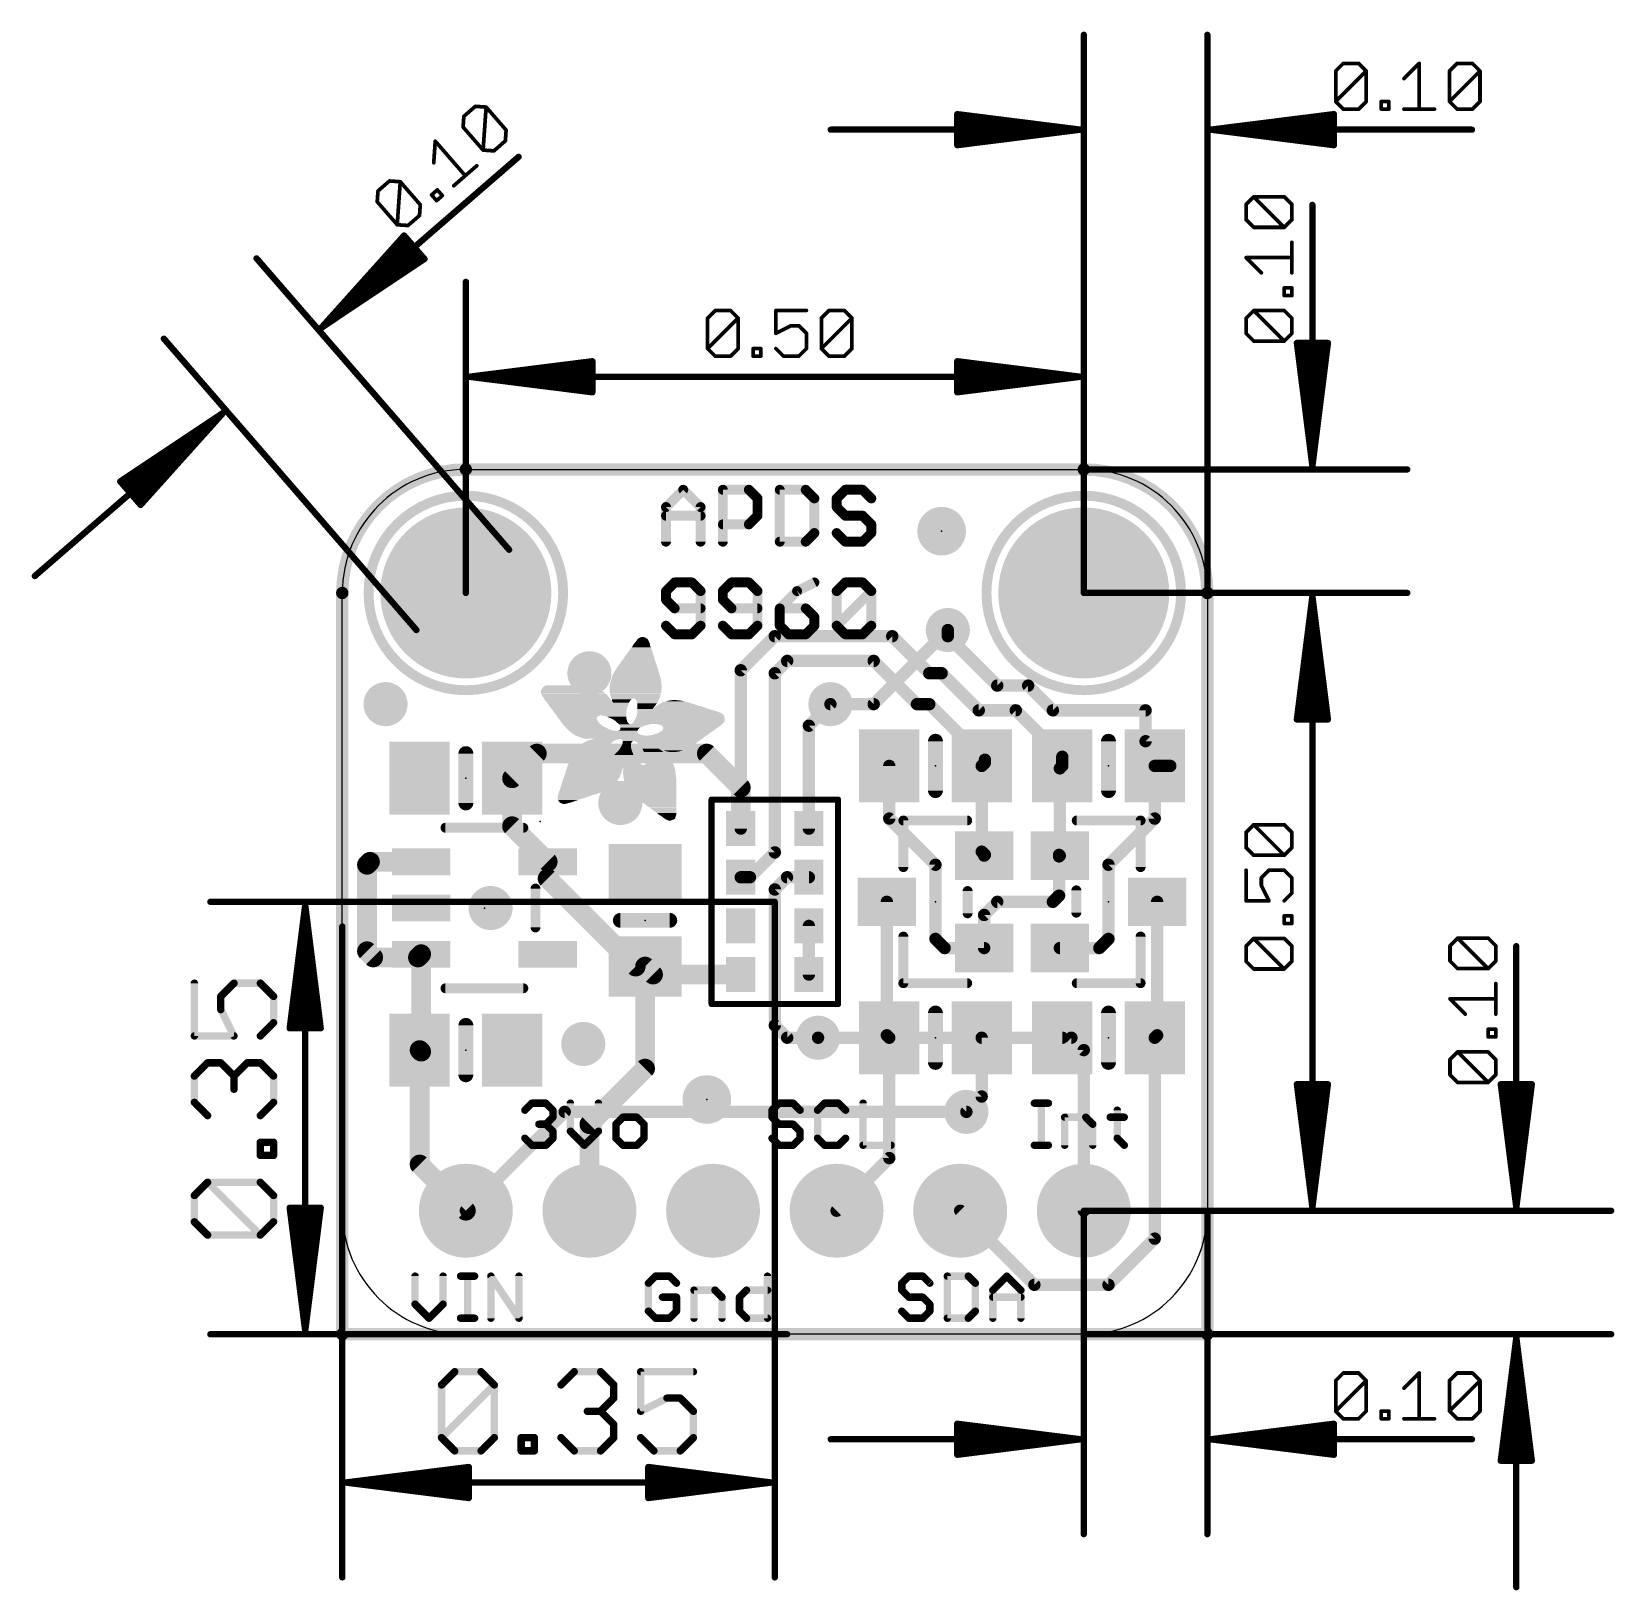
# Model space of a CAD drawing. Extents: x -6.4 to 26.1, y -5.3 to 26.8.
import ezdxf

# ---------------------------------------------------------------- set-up
doc = ezdxf.new("R2010")
doc.units = 0
for name, color, linetype in [('1', 12, 'CONTINUOUS'), ('16', 132, 'CONTINUOUS'), ('17', 110, 'CONTINUOUS'), ('18', 110, 'CONTINUOUS'), ('20', 53, 'CONTINUOUS'), ('21', 40, 'CONTINUOUS'), ('23', 53, 'CONTINUOUS'), ('47', 253, 'CONTINUOUS')]:
    doc.layers.add(name, color=color, linetype=linetype)

# ---------------------------------------------------------------- blocks, each defined once
blk = doc.blocks.new('RECT')
blk.add_solid([(-0.5, -0.5), (0.5, -0.5), (-0.5, 0.5), (0.5, 0.5)])
blk = doc.blocks.new('PIE')
at = {"const_width": 0.5}
blk.add_lwpolyline([(0, -0.25, 1), (0, 0.25, 1), (0, -0.25)], format="xyb", dxfattribs=at)
blk = doc.blocks.new('ROUNDP')
at = {"const_width": 0.5}
blk.add_lwpolyline([(0, -0.25, 1), (0, 0.25, 1), (0, -0.25)], format="xyb", dxfattribs=at)
blk = doc.blocks.new('ROUNDV')
at = {"const_width": 0.5}
blk.add_lwpolyline([(0, -0.25, 1), (0, 0.25, 1), (0, -0.25)], format="xyb", dxfattribs=at)

msp = doc.modelspace()

# ---------------------------------------------------------------- linework, layer by layer
at = {"layer": '1'}
for points, const_width in [([(2.54, 17.78, 0.4142), (0, 15.24)], 0.254), ([(2.54, 17.8435, 1), (2.54, 17.7165)], 0.127), ([(2.54, 17.7165, 1), (2.54, 17.8435)], 0.127), ([(17.78, 15.24, 0.4142), (15.24, 17.78)], 0.254), ([(15.24, 17.8435, 1), (15.24, 17.7165)], 0.127), ([(15.24, 17.7165, 1), (15.24, 17.8435)], 0.127), ([(0.0635, 15.24, 1), (-0.0635, 15.24)], 0.127), ([(-0.0635, 15.24, 1), (0.0635, 15.24)], 0.127), ([(17.8435, 15.24, 1), (17.7165, 15.24)], 0.127), ([(17.7165, 15.24, 1), (17.8435, 15.24)], 0.127), ([(8.89, 14.4145, 1), (8.89, 14.2875)], 0.127), ([(8.9349, 14.3061, 1), (8.8451, 14.3959)], 0.127), ([(11.3479, 14.3959, 1), (11.2581, 14.3061)], 0.127), ([(11.303, 14.2875, 1), (11.303, 14.4145)], 0.127), ([(12.5095, 14.478, 1), (12.3825, 14.478)], 0.127), ([(12.4909, 14.3959, 1), (12.4011, 14.3061)], 0.127), ([(12.3825, 14.351, 1), (12.5095, 14.351)], 0.127), ([(8.2535, 13.651, 1), (8.1265, 13.651)], 0.127), ([(8.1451, 13.6959, 1), (8.2349, 13.6061)], 0.127), ([(8.9535, 13.589, 1), (8.8265, 13.589)], 0.127), ([(8.8451, 13.6339, 1), (8.9349, 13.5441)], 0.127), ([(9.144, 13.9065, 1), (9.144, 13.7795)], 0.127), ([(9.1889, 13.7981, 1), (9.0991, 13.8879)], 0.127), ([(10.9669, 13.8879, 1), (10.8771, 13.7981)], 0.127), ([(10.922, 13.7795, 1), (10.922, 13.9065)], 0.127), ([(12.065, 13.6525, 1), (12.065, 13.5255)], 0.127), ([(12.0201, 13.5441, 1), (12.1099, 13.6339)], 0.127), ([(12.3639, 13.6339, 1), (12.2741, 13.5441)], 0.127), ([(12.319, 13.5255, 1), (12.319, 13.6525)], 0.127), ([(13.462, 13.3985, 1), (13.462, 13.2715)], 0.127), ([(13.4171, 13.2901, 1), (13.5069, 13.3799)], 0.127), ([(14.1419, 13.3799, 1), (14.0521, 13.2901)], 0.127), ([(14.097, 13.2715, 1), (14.097, 13.3985)], 0.127), ([(10.0779, 12.9091, 1), (9.9881, 12.9989)], 0.127), ([(11.811, 13.0175, 1), (11.811, 12.8905)], 0.127), ([(11.7661, 12.9091, 1), (11.8559, 12.9989)], 0.127), ([(12.1099, 12.9989, 1), (12.0201, 12.9091)], 0.127), ([(12.065, 12.8905, 1), (12.065, 13.0175)], 0.127), ([(13.081, 12.8905, 1), (13.081, 12.7635)], 0.127), ([(13.0361, 12.7821, 1), (13.1259, 12.8719)], 0.127), ([(13.8879, 12.8719, 1), (13.7981, 12.7821)], 0.127), ([(13.843, 12.7635, 1), (13.843, 12.8905)], 0.127), ([(14.605, 12.8905, 1), (14.605, 12.7635)], 0.127), ([(14.5601, 12.7821, 1), (14.6499, 12.8719)], 0.127), ([(16.5735, 12.827, 1), (16.4465, 12.827)], 0.127), ([(16.51, 12.7635, 1), (16.51, 12.8905)], 0.127), ([(9.6535, 12.511, 1), (9.5265, 12.511)], 0.127), ([(9.5451, 12.5559, 1), (9.6349, 12.4661)], 0.127), ([(3.998, 12.0396, 1), (3.998, 11.8364)], 0.2032), ([(4.0698, 11.8662, 1), (3.9262, 12.0098)], 0.2032), ([(7.5648, 12.0098, 1), (7.4212, 11.8662)], 0.2032), ([(7.493, 11.8364, 1), (7.493, 12.0396)], 0.2032), ([(16.5549, 12.2369, 1), (16.4651, 12.1471)], 0.127), ([(16.4465, 12.192, 1), (16.5735, 12.192)], 0.127), ([(3.5916, 11.665, 1), (3.3884, 11.665)], 0.2032), ([(11.3055, 11.684, 1), (11.1785, 11.684)], 0.127), ([(13.2055, 11.684, 1), (13.0785, 11.684)], 0.127), ([(13.0971, 11.7289, 1), (13.1869, 11.6391)], 0.127), ([(13.2715, 11.811, 1), (13.1445, 11.811)], 0.127), ([(13.1445, 11.75, 1), (13.2715, 11.75)], 0.127), ([(13.1631, 11.7661, 1), (13.2529, 11.8559)], 0.127), ([(13.2529, 11.7051, 1), (13.1631, 11.7949)], 0.127), ([(14.8115, 11.634, 1), (14.6845, 11.634)], 0.127), ([(14.7031, 11.6789, 1), (14.7929, 11.5891)], 0.127), ([(14.8615, 11.872, 1), (14.7345, 11.872)], 0.127), ([(14.7345, 11.684, 1), (14.8615, 11.684)], 0.127), ([(14.7531, 11.8271, 1), (14.8429, 11.9169)], 0.127), ([(14.8429, 11.6391, 1), (14.7531, 11.7289)], 0.127), ([(16.698, 11.7475, 1), (16.698, 11.6205)], 0.127), ([(16.7615, 11.684, 1), (16.6345, 11.684)], 0.127), ([(16.9731, 11.6391, 1), (17.0629, 11.7289)], 0.127), ([(17.018, 11.6205, 1), (17.018, 11.7475)], 0.127), ([(3.5916, 11.43, 1), (3.3884, 11.43)], 0.2032), ([(3.3884, 11.43, 1), (3.5916, 11.43)], 0.2032), ([(3.4182, 11.5018, 1), (3.5618, 11.3582)], 0.2032), ([(8.2916, 11.241, 1), (8.0884, 11.241)], 0.2032), ([(8.1182, 11.1692, 1), (8.2618, 11.3128)], 0.2032), ([(3.3884, 10.4441, 1), (3.5916, 10.4441)], 0.2032), ([(3.5618, 10.5159, 1), (3.4182, 10.3723)], 0.2032), ([(8.0884, 10.395, 1), (8.2916, 10.395)], 0.2032), ([(8.1265, 10.395, 1), (8.2535, 10.395)], 0.127), ([(9.5265, 10.395, 1), (9.6535, 10.395)], 0.127), ([(11.2869, 10.6469, 1), (11.1971, 10.5571)], 0.127), ([(11.1785, 10.602, 1), (11.3055, 10.602)], 0.127), ([(16.6345, 10.602, 1), (16.7615, 10.602)], 0.127), ([(16.7429, 10.5571, 1), (16.6531, 10.6469)], 0.127), ([(0.6096, 9.652, 1), (0.4064, 9.652)], 0.2032), ([(0.4362, 9.7238, 1), (0.5798, 9.5802)], 0.2032), ([(0.569, 9.8146, 1), (0.569, 9.6114)], 0.2032), ([(0.6408, 9.6412, 1), (0.4972, 9.7848)], 0.2032), ([(1.6209, 9.6114, 1), (1.6209, 9.8146)], 0.2032), ([(4.3227, 9.713, 1), (4.1195, 9.713)], 0.2032), ([(4.1493, 9.6412, 1), (4.2929, 9.7848)], 0.2032), ([(8.8265, 9.906, 1), (8.9535, 9.906)], 0.127), ([(8.9349, 9.8611, 1), (8.8451, 9.9509)], 0.127), ([(12.2555, 9.652, 1), (12.1285, 9.652)], 0.127), ([(12.1471, 9.6071, 1), (12.2369, 9.6969)], 0.127), ([(13.1869, 9.9669, 1), (13.0971, 9.8771)], 0.127), ([(13.0785, 9.922, 1), (13.2055, 9.922)], 0.127), ([(13.1471, 9.8849, 1), (13.2369, 9.7951)], 0.127), ([(13.2529, 9.8111, 1), (13.1631, 9.9009)], 0.127), ([(13.1631, 9.8111, 1), (13.2529, 9.9009)], 0.127), ([(14.7769, 9.9009, 1), (14.6871, 9.8111)], 0.127), ([(14.7955, 9.824, 1), (14.6685, 9.824)], 0.127), ([(14.6871, 9.8689, 1), (14.7769, 9.7791)], 0.127), ([(14.6845, 9.84, 1), (14.8115, 9.84)], 0.127), ([(14.7929, 9.7951, 1), (14.7031, 9.8849)], 0.127), ([(14.7031, 9.7951, 1), (14.7929, 9.8849)], 0.127), ([(15.8115, 9.652, 1), (15.6845, 9.652)], 0.127), ([(15.7031, 9.6969, 1), (15.7929, 9.6071)], 0.127), ([(4.1195, 9.3679, 1), (4.3227, 9.3679)], 0.2032), ([(4.2929, 9.4397, 1), (4.1493, 9.2961)], 0.2032), ([(8.19, 9.4585, 1), (8.19, 9.3315)], 0.127), ([(8.3341, 9.4399, 1), (8.4239, 9.3501)], 0.127), ([(8.379, 9.3315, 1), (8.379, 9.4585)], 0.127), ([(9.141, 9.4585, 1), (9.141, 9.3315)], 0.127), ([(9.1859, 9.3501, 1), (9.0961, 9.4399)], 0.127), ([(9.59, 9.3315, 1), (9.59, 9.4585)], 0.127), ([(8.9535, 9.144, 1), (8.8265, 9.144)], 0.127), ([(8.8451, 9.1889, 1), (8.9349, 9.0991)], 0.127), ([(14.7769, 8.9721, 1), (14.6871, 9.0619)], 0.127), ([(11.2555, 8.89, 1), (11.1285, 8.89)], 0.127), ([(13.462, 8.9535, 1), (13.462, 8.8265)], 0.127), ([(13.5069, 8.8451, 1), (13.4171, 8.9349)], 0.127), ([(14.5601, 8.9349, 1), (14.6499, 8.8451)], 0.127), ([(14.605, 8.8265, 1), (14.605, 8.9535)], 0.127), ([(14.6685, 9.017, 1), (14.7955, 9.017)], 0.127), ([(16.8115, 8.89, 1), (16.6845, 8.89)], 0.127), ([(9.6535, 8.395, 1), (9.5265, 8.395)], 0.127), ([(13.2555, 8.62, 1), (13.1285, 8.62)], 0.127), ([(13.1471, 8.6649, 1), (13.2369, 8.5751)], 0.127), ([(12.2369, 8.1729, 1), (12.1471, 8.0831)], 0.127), ([(12.1285, 8.128, 1), (12.2555, 8.128)], 0.127), ([(15.6845, 8.128, 1), (15.8115, 8.128)], 0.127), ([(15.7929, 8.0831, 1), (15.7031, 8.1729)], 0.127), ([(0.4064, 7.874, 1), (0.6096, 7.874)], 0.2032), ([(0.5798, 7.9458, 1), (0.4362, 7.8022)], 0.2032), ([(0.635, 7.8486, 1), (0.635, 7.6454)], 0.2032), ([(0.5632, 7.6752, 1), (0.7068, 7.8188)], 0.2032), ([(1.4831, 7.8188, 1), (1.6267, 7.6752)], 0.2032), ([(1.7225, 7.813, 1), (1.5193, 7.813)], 0.2032), ([(1.6927, 7.7412, 1), (1.5491, 7.8848)], 0.2032), ([(1.5549, 7.6454, 1), (1.5549, 7.8486)], 0.2032), ([(12.38, 8.0035, 1), (12.38, 7.8765)], 0.127), ([(12.3351, 7.8951, 1), (12.4249, 7.9849)], 0.127), ([(13.1285, 7.94, 1), (13.2555, 7.94)], 0.127), ([(13.192, 7.8765, 1), (13.192, 8.0035)], 0.127), ([(14.748, 8.0035, 1), (14.748, 7.8765)], 0.127), ([(15.5151, 7.9849, 1), (15.6049, 7.8951)], 0.127), ([(15.56, 7.8765, 1), (15.56, 8.0035)], 0.127), ([(6.03, 7.6606, 1), (6.03, 7.4574)], 0.2032), ([(5.9582, 7.4872, 1), (6.1018, 7.6308)], 0.2032), ([(6.3246, 7.559, 1), (6.1214, 7.559)], 0.2032), ([(6.2948, 7.6308, 1), (6.1512, 7.4872)], 0.2032), ([(6.223, 7.4574, 1), (6.223, 7.6606)], 0.2032), ([(6.387, 7.4966, 1), (6.387, 7.2934)], 0.2032), ([(6.3152, 7.3232, 1), (6.4588, 7.4668)], 0.2032), ([(8.19, 7.2934, 1), (8.19, 7.4966)], 0.2032), ([(9.5265, 7.395, 1), (9.6535, 7.395)], 0.127), ([(8.9349, 6.3949, 1), (8.8451, 6.3051)], 0.127), ([(8.8265, 6.35, 1), (8.9535, 6.35)], 0.127), ([(9.144, 6.1595, 1), (9.144, 6.0325)], 0.127), ([(9.0991, 6.0511, 1), (9.1889, 6.1409)], 0.127), ([(9.779, 6.0325, 1), (9.779, 6.1595)], 0.127), ([(11.2369, 6.1909, 1), (11.1471, 6.1011)], 0.127), ([(11.1285, 6.146, 1), (11.2555, 6.146)], 0.127), ([(11.3055, 6.096, 1), (11.1785, 6.096)], 0.127), ([(11.1971, 6.0511, 1), (11.2869, 6.1409)], 0.127), ([(13.142, 6.1595, 1), (13.142, 6.0325)], 0.127), ([(13.2055, 6.096, 1), (13.0785, 6.096)], 0.127), ([(14.798, 6.0325, 1), (14.798, 6.1595)], 0.127), ([(16.7615, 6.096, 1), (16.6345, 6.096)], 0.127), ([(16.6531, 6.1409, 1), (16.7429, 6.0511)], 0.127), ([(16.6845, 6.146, 1), (16.8115, 6.146)], 0.127), ([(16.7929, 6.1011, 1), (16.7031, 6.1909)], 0.127), ([(1.6916, 5.842, 1), (1.4884, 5.842)], 0.2032), ([(1.6618, 5.9138, 1), (1.5182, 5.7702)], 0.2032), ([(1.5193, 5.8111, 1), (1.7225, 5.8111)], 0.2032), ([(1.5491, 5.7393, 1), (1.6927, 5.8829)], 0.2032), ([(6.1214, 5.461, 1), (6.3246, 5.461)], 0.2032), ([(6.2948, 5.3892, 1), (6.1512, 5.5328)], 0.2032), ([(13.0785, 4.887, 1), (13.2055, 4.887)], 0.127), ([(13.1869, 4.8421, 1), (13.0971, 4.9319)], 0.127), ([(12.7821, 4.6169, 1), (12.8719, 4.5271)], 0.127), ([(5.1816, 4.318, 1), (4.9784, 4.318)], 0.2032), ([(5.0082, 4.3898, 1), (5.1518, 4.2462)], 0.2032), ([(1.4884, 3.49, 1), (1.6916, 3.49)], 0.2032), ([(1.6618, 3.5618, 1), (1.5182, 3.4182)], 0.2032), ([(11.1785, 3.622, 1), (11.3055, 3.622)], 0.127), ([(11.2869, 3.5771, 1), (11.1971, 3.6669)], 0.127), ([(2.4682, 2.4682, 1), (2.6118, 2.6118)], 0.2032), ([(4.9784, 2.54, 1), (5.1816, 2.54)], 0.2032), ([(10.1151, 2.5849, 1), (10.2049, 2.4951)], 0.127), ([(12.7449, 2.5849, 1), (12.6551, 2.4951)], 0.127), ([(16.6345, 1.966, 1), (16.7615, 1.966)], 0.127), ([(16.7429, 1.9211, 1), (16.6531, 2.0109)], 0.127), ([(14.224, 1.0795, 1), (14.224, 0.9525)], 0.127), ([(14.1791, 0.9711, 1), (14.2689, 1.0609)], 0.127), ([(15.7031, 1.0609, 1), (15.7929, 0.9711)], 0.127), ([(15.748, 0.9525, 1), (15.748, 1.0795)], 0.127), ([(0, 0.0635, 1), (0, -0.0635)], 0.127), ([(-0.0635, 0, 1), (0.0635, 0)], 0.127), ([(17.7165, 0, 1), (17.8435, 0)], 0.127), ([(17.78, -0.0635, 1), (17.78, 0.0635)], 0.127)]:
    msp.add_lwpolyline(points, format="xyb", dxfattribs=dict(at, const_width=const_width))
for points, const_width in [([(2.54, 17.78), (15.24, 17.78)], 0.254), ([(0, 0), (0, 15.24)], 0.254), ([(17.78, 15.24), (17.78, 0)], 0.254), ([(8.89, 14.351), (8.19, 13.651)], 0.254), ([(8.89, 14.351), (11.303, 14.351)], 0.254), ([(11.303, 14.351), (12.065, 13.589)], 0.254), ([(12.446, 14.351), (12.446, 14.478)], 0.254), ([(13.462, 13.335), (12.446, 14.351)], 0.254), ([(8.19, 10.395), (8.19, 13.651)], 0.254), ([(9.144, 13.843), (8.89, 13.589)], 0.254), ([(8.89, 13.589), (8.89, 9.906)], 0.254), ([(9.144, 13.843), (10.922, 13.843)], 0.254), ([(10.922, 13.843), (11.811, 12.954)], 0.254), ([(12.065, 13.589), (12.319, 13.589)], 0.254), ([(12.319, 13.589), (13.081, 12.827)], 0.254), ([(14.097, 13.335), (13.462, 13.335)], 0.254), ([(14.605, 12.827), (14.097, 13.335)], 0.254), ([(9.59, 12.511), (10.033, 12.954)], 0.254), ([(11.811, 12.954), (12.065, 12.954)], 0.254), ([(12.065, 12.954), (13.208, 11.811)], 0.254), ([(13.081, 12.827), (13.843, 12.827)], 0.254), ([(13.843, 12.827), (14.798, 11.872)], 0.254), ([(16.51, 12.827), (14.605, 12.827)], 0.254), ([(16.51, 12.192), (16.51, 12.827)], 0.254), ([(9.59, 10.395), (9.59, 12.511)], 0.254), ([(3.998, 11.938), (3.49, 11.43)], 0.4064), ([(7.493, 11.938), (3.998, 11.938)], 0.4064), ([(8.19, 11.241), (7.493, 11.938)], 0.4064), ([(17.018, 11.684), (16.51, 12.192)], 0.254), ([(3.49, 11.665), (3.49, 11.43)], 0.4064), ([(11.242, 11.684), (11.242, 10.602)], 0.254), ([(13.208, 11.75), (13.142, 11.684)], 0.254), ([(13.142, 9.922), (13.142, 11.684)], 0.254), ([(13.208, 11.811), (13.208, 11.75)], 0.254), ([(14.798, 11.684), (14.748, 11.634)], 0.254), ([(14.748, 11.634), (14.748, 9.84)], 0.254), ([(14.798, 11.872), (14.798, 11.684)], 0.254), ([(17.018, 11.684), (16.698, 11.684)], 0.254), ([(16.698, 10.602), (16.698, 11.684)], 0.254), ([(3.49, 11.43), (3.49, 10.4441)], 0.4064), ([(8.19, 11.241), (8.19, 10.395)], 0.4064), ([(3.49, 10.4441), (4.2211, 9.713)], 0.4064), ([(11.242, 10.602), (12.192, 9.652)], 0.254), ([(15.748, 9.652), (16.698, 10.602)], 0.254), ([(0.569, 9.713), (0.508, 9.652)], 0.4064), ([(0.508, 9.652), (0.508, 7.874)], 0.4064), ([(1.6209, 9.713), (0.569, 9.713)], 0.4064), ([(4.2211, 9.713), (4.2211, 9.3679)], 0.4064), ([(8.379, 9.395), (8.89, 9.906)], 0.254), ([(12.192, 9.652), (12.192, 8.128)], 0.254), ([(13.208, 9.856), (13.142, 9.922)], 0.254), ([(13.208, 9.856), (13.192, 9.84)], 0.254), ([(14.732, 9.856), (14.748, 9.84)], 0.254), ([(14.732, 9.824), (14.748, 9.84)], 0.254), ([(14.732, 9.017), (14.732, 9.824)], 0.254), ([(15.748, 9.652), (15.748, 8.128)], 0.254), ([(4.2211, 9.3679), (6.03, 7.559)], 0.4064), ([(8.19, 9.395), (8.379, 9.395)], 0.254), ([(9.141, 9.395), (8.89, 9.144)], 0.254), ([(9.59, 9.395), (9.141, 9.395)], 0.254), ([(8.89, 9.144), (8.89, 6.35)], 0.254), ([(14.605, 8.89), (14.732, 9.017)], 0.254), ([(11.192, 8.89), (11.192, 6.146)], 0.254), ([(13.192, 8.62), (13.462, 8.89)], 0.254), ([(13.462, 8.89), (14.605, 8.89)], 0.254), ([(16.748, 8.89), (16.748, 6.146)], 0.254), ([(9.59, 8.395), (9.59, 7.395)], 0.254), ([(13.192, 7.94), (13.192, 8.62)], 0.254), ([(12.192, 8.128), (12.38, 7.94)], 0.254), ([(15.748, 8.128), (15.56, 7.94)], 0.254), ([(0.508, 7.874), (0.635, 7.747)], 0.4064), ([(0.635, 7.747), (1.5549, 7.747)], 0.4064), ([(1.5549, 7.747), (1.6209, 7.813)], 0.4064), ([(1.6209, 5.8111), (1.6209, 7.813)], 0.4064), ([(13.192, 7.94), (12.38, 7.94)], 0.254), ([(14.748, 7.94), (15.56, 7.94)], 0.254), ([(6.03, 7.559), (6.223, 7.559)], 0.4064), ([(6.223, 7.559), (6.387, 7.395)], 0.4064), ([(6.223, 5.461), (6.223, 7.559)], 0.4064), ([(6.387, 7.395), (8.19, 7.395)], 0.4064), ([(8.89, 6.35), (9.144, 6.096)], 0.254), ([(9.144, 6.096), (9.779, 6.096)], 0.254), ([(11.192, 6.146), (11.242, 6.096)], 0.254), ([(11.242, 3.622), (11.242, 6.096)], 0.254), ([(14.798, 6.096), (13.142, 6.096)], 0.254), ([(13.142, 6.096), (13.142, 4.887)], 0.254), ([(16.748, 6.146), (16.698, 6.096)], 0.254), ([(16.698, 1.966), (16.698, 6.096)], 0.254), ([(1.59, 3.49), (1.59, 5.842)], 0.4064), ([(1.59, 5.842), (1.6209, 5.8111)], 0.4064), ([(5.08, 4.318), (6.223, 5.461)], 0.4064), ([(13.142, 4.887), (12.827, 4.572)], 0.254), ([(5.08, 2.54), (5.08, 4.318)], 0.4064), ([(2.54, 2.54), (1.59, 3.49)], 0.4064), ([(11.242, 3.622), (10.16, 2.54)], 0.254), ([(14.224, 1.016), (12.7, 2.54)], 0.254), ([(16.698, 1.966), (15.748, 1.016)], 0.254), ([(15.748, 1.016), (14.224, 1.016)], 0.254), ([(17.78, 0), (0, 0)], 0.254)]:
    msp.add_lwpolyline(points, dxfattribs=dict(at, const_width=const_width))
at = {"layer": '16'}
for points, const_width in [([(2.54, 17.78, 0.4142), (0, 15.24)], 0.254), ([(2.54, 17.8435, 1), (2.54, 17.7165)], 0.127), ([(2.54, 17.7165, 1), (2.54, 17.8435)], 0.127), ([(17.78, 15.24, 0.4142), (15.24, 17.78)], 0.254), ([(15.24, 17.8435, 1), (15.24, 17.7165)], 0.127), ([(15.24, 17.7165, 1), (15.24, 17.8435)], 0.127), ([(0.0635, 15.24, 1), (-0.0635, 15.24)], 0.127), ([(-0.0635, 15.24, 1), (0.0635, 15.24)], 0.127), ([(17.8435, 15.24, 1), (17.7165, 15.24)], 0.127), ([(17.7165, 15.24, 1), (17.8435, 15.24)], 0.127), ([(12.4909, 14.4331, 1), (12.4011, 14.5229)], 0.127), ([(10.033, 13.0175, 1), (10.033, 12.8905)], 0.127), ([(10.8771, 12.9989, 1), (10.9669, 12.9091)], 0.127), ([(10.922, 12.8905, 1), (10.922, 13.0175)], 0.127), ([(9.779, 6.1595, 1), (9.779, 6.0325)], 0.127), ([(15.0309, 6.1409, 1), (14.9411, 6.0511)], 0.127), ([(14.986, 6.0325, 1), (14.986, 6.1595)], 0.127), ([(15.3035, 5.842, 1), (15.1765, 5.842)], 0.127), ([(15.1951, 5.7971, 1), (15.2849, 5.8869)], 0.127), ([(4.572, 4.6355, 1), (4.572, 4.5085)], 0.127), ([(4.6169, 4.5271, 1), (4.5271, 4.6169)], 0.127), ([(12.827, 4.5085, 1), (12.827, 4.6355)], 0.127), ([(2.4951, 2.5849, 1), (2.5849, 2.4951)], 0.127), ([(15.1765, 2.54, 1), (15.3035, 2.54)], 0.127), ([(0, 0.0635, 1), (0, -0.0635)], 0.127), ([(-0.0635, 0, 1), (0.0635, 0)], 0.127), ([(17.7165, 0, 1), (17.8435, 0)], 0.127), ([(17.78, -0.0635, 1), (17.78, 0.0635)], 0.127)]:
    msp.add_lwpolyline(points, format="xyb", dxfattribs=dict(at, const_width=const_width))
at = {"layer": '16', "const_width": 0.254}
for points in [[(2.54, 17.78), (15.24, 17.78)], [(0, 0), (0, 15.24)], [(17.78, 15.24), (17.78, 0)], [(12.446, 14.478), (10.922, 12.954)], [(10.922, 12.954), (10.033, 12.954)], [(9.779, 6.096), (14.986, 6.096)], [(14.986, 6.096), (15.24, 5.842)], [(15.24, 5.842), (15.24, 2.54)], [(4.572, 4.572), (2.54, 2.54)], [(12.827, 4.572), (4.572, 4.572)], [(17.78, 0), (0, 0)]]:
    msp.add_lwpolyline(points, dxfattribs=at)
at = {"layer": '20'}
for p, q in [((2.54, 17.78), (15.24, 17.78)), ((0, 2.54), (0, 15.24)), ((17.78, 15.24), (17.78, 2.54)), ((15.24, 0), (2.54, 0))]:
    msp.add_line(p, q, dxfattribs=at)
for centre, start, end in [((2.54, 15.24), 90, 180), ((15.24, 15.24), 0, 90), ((2.54, 2.54), 180, 270), ((15.24, 2.54), 270, 0)]:
    msp.add_arc(centre, 2.54, start, end, dxfattribs=at)
at = {"layer": '21'}
for points, const_width in [([(2.54, 13.24, 1), (2.54, 17.24, 1), (2.54, 13.24)], 0.2032), ([(7.0446, 17.3977, 1), (6.9728, 17.3259)], 0.1016), ([(7.0446, 17.3259, 1), (6.9728, 17.3977)], 0.1016), ([(7.873, 17.3618, 1), (7.7714, 17.3618)], 0.1016), ([(7.8222, 17.4126, 1), (7.8222, 17.311)], 0.1016), ([(8.392, 17.3977, 1), (8.3201, 17.3259)], 0.1016), ([(8.3561, 17.311, 1), (8.3561, 17.4126)], 0.1016), ([(8.5848, 17.1839, 1), (8.4832, 17.1839)], 0.1016), ([(8.4981, 17.1479, 1), (8.5699, 17.2198)], 0.1016), ([(9.0424, 17.3618, 1), (8.9408, 17.3618)], 0.1016), ([(8.9916, 17.4126, 1), (8.9916, 17.311)], 0.1016), ([(9.5614, 17.3977, 1), (9.4895, 17.3259)], 0.1016), ([(9.5255, 17.311, 1), (9.5255, 17.4126)], 0.1016), ([(9.7542, 17.1839, 1), (9.6526, 17.1839)], 0.1016), ([(9.6675, 17.1479, 1), (9.7393, 17.2198)], 0.1016), ([(10.2118, 17.1839, 1), (10.1102, 17.1839)], 0.1016), ([(10.1251, 17.2198, 1), (10.1969, 17.1479)], 0.1016), ([(10.3389, 17.4126, 1), (10.3389, 17.311)], 0.1016), ([(10.3749, 17.3259, 1), (10.303, 17.3977)], 0.1016), ([(10.7308, 17.3977, 1), (10.6589, 17.3259)], 0.1016), ([(10.6949, 17.311, 1), (10.6949, 17.4126)], 0.1016), ([(10.8369, 17.1479, 1), (10.9087, 17.2198)], 0.1016), ([(15.24, 13.24, 1), (15.24, 17.24, 1), (15.24, 13.24)], 0.2032), ([(6.7036, 17.0059, 1), (6.602, 17.0059)], 0.1016), ([(6.6169, 17.0418, 1), (6.6887, 16.97)], 0.1016), ([(6.6528, 16.8788, 1), (6.6528, 16.7772)], 0.1016), ([(7.4154, 17.0059, 1), (7.3138, 17.0059)], 0.1016), ([(7.3287, 16.97, 1), (7.4005, 17.0418)], 0.1016), ([(7.3646, 16.7772, 1), (7.3646, 16.8788)], 0.1016), ([(8.5699, 16.792, 1), (8.4981, 16.8639)], 0.1016), ([(10.1969, 17.0418, 1), (10.1251, 16.97)], 0.1016), ([(10.1102, 17.0059, 1), (10.2118, 17.0059)], 0.1016), ([(10.3389, 16.8788, 1), (10.3389, 16.7772)], 0.1016), ([(10.7308, 16.8639, 1), (10.6589, 16.792)], 0.1016), ([(10.6949, 16.7772, 1), (10.6949, 16.8788)], 0.1016), ([(7.8222, 16.7008, 1), (7.8222, 16.5992)], 0.1016), ([(8.3201, 16.6859, 1), (8.392, 16.6141)], 0.1016), ([(8.3561, 16.5992, 1), (8.3561, 16.7008)], 0.1016), ([(8.4832, 16.828, 1), (8.5848, 16.828)], 0.1016), ([(10.303, 16.792, 1), (10.3749, 16.8639)], 0.1016), ([(10.9236, 16.65, 1), (10.822, 16.65)], 0.1016), ([(10.8369, 16.6141, 1), (10.9087, 16.6859)], 0.1016), ([(6.602, 16.2941, 1), (6.7036, 16.2941)], 0.1016), ([(7.3138, 16.2941, 1), (7.4154, 16.2941)], 0.1016), ([(7.7714, 16.2941, 1), (7.873, 16.2941)], 0.1016), ([(8.9916, 16.3449, 1), (8.9916, 16.2433)], 0.1016), ([(8.9408, 16.2941, 1), (9.0424, 16.2941)], 0.1016), ([(9.4895, 16.33, 1), (9.5614, 16.2582)], 0.1016), ([(9.5255, 16.2433, 1), (9.5255, 16.3449)], 0.1016), ([(9.6526, 16.472, 1), (9.7542, 16.472)], 0.1016), ([(9.7393, 16.4361, 1), (9.6675, 16.508)], 0.1016), ([(10.1969, 16.508, 1), (10.1251, 16.4361)], 0.1016), ([(10.3389, 16.3449, 1), (10.3389, 16.2433)], 0.1016), ([(10.303, 16.2582, 1), (10.3749, 16.33)], 0.1016), ([(10.6589, 16.33, 1), (10.7308, 16.2582)], 0.1016), ([(10.6949, 16.2433, 1), (10.6949, 16.3449)], 0.1016), ([(10.822, 16.472, 1), (10.9236, 16.472)], 0.1016), ([(10.9087, 16.4361, 1), (10.8369, 16.508)], 0.1016), ([(6.7036, 15.2789, 1), (6.602, 15.2789)], 0.1016), ([(6.6169, 15.3148, 1), (6.6887, 15.2429)], 0.1016), ([(6.8308, 15.5076, 1), (6.8308, 15.406)], 0.1016), ([(6.8667, 15.4209, 1), (6.7948, 15.4927)], 0.1016), ([(7.2226, 15.4927, 1), (7.1507, 15.4209)], 0.1016), ([(7.1867, 15.406, 1), (7.1867, 15.5076)], 0.1016), ([(7.4154, 15.2789, 1), (7.3138, 15.2789)], 0.1016), ([(7.3287, 15.2429, 1), (7.4005, 15.3148)], 0.1016), ([(7.873, 15.2789, 1), (7.7714, 15.2789)], 0.1016), ([(7.7863, 15.3148, 1), (7.8581, 15.2429)], 0.1016), ([(8.0001, 15.5076, 1), (8.0001, 15.406)], 0.1016), ([(8.0361, 15.4209, 1), (7.9642, 15.4927)], 0.1016), ([(8.392, 15.4927, 1), (8.3201, 15.4209)], 0.1016), ([(8.3561, 15.406, 1), (8.3561, 15.5076)], 0.1016), ([(8.5848, 15.2789, 1), (8.4832, 15.2789)], 0.1016), ([(8.4981, 15.2429, 1), (8.5699, 15.3148)], 0.1016), ([(9.3248, 15.3243, 1), (9.3702, 15.2334)], 0.1016), ([(9.3834, 15.2429, 1), (9.3116, 15.3148)], 0.1016), ([(9.7261, 15.4114, 1), (9.6807, 15.5022)], 0.1016), ([(10.2118, 15.2789, 1), (10.1102, 15.2789)], 0.1016), ([(10.1251, 15.3148, 1), (10.1969, 15.2429)], 0.1016), ([(10.3389, 15.5076, 1), (10.3389, 15.406)], 0.1016), ([(10.3749, 15.4209, 1), (10.303, 15.4927)], 0.1016), ([(10.7308, 15.4927, 1), (10.6589, 15.4209)], 0.1016), ([(10.6949, 15.406, 1), (10.6949, 15.5076)], 0.1016), ([(10.9236, 15.2789, 1), (10.822, 15.2789)], 0.1016), ([(10.9087, 15.2429, 1), (10.8369, 15.3148)], 0.1016), ([(10.8369, 15.2429, 1), (10.9087, 15.3148)], 0.1016), ([(6.6887, 15.1368, 1), (6.6169, 15.065)], 0.1016), ([(6.602, 15.1009, 1), (6.7036, 15.1009)], 0.1016), ([(6.8308, 14.9738, 1), (6.8308, 14.8722)], 0.1016), ([(6.7948, 14.887, 1), (6.8667, 14.9589)], 0.1016), ([(7.3646, 14.8722, 1), (7.3646, 14.9738)], 0.1016), ([(7.8581, 15.1368, 1), (7.7863, 15.065)], 0.1016), ([(7.7714, 15.1009, 1), (7.873, 15.1009)], 0.1016), ([(8.0001, 14.9738, 1), (8.0001, 14.8722)], 0.1016), ([(7.9642, 14.887, 1), (8.0361, 14.9589)], 0.1016), ([(8.534, 14.8722, 1), (8.534, 14.9738)], 0.1016), ([(9.0424, 14.923, 1), (8.9408, 14.923)], 0.1016), ([(8.9916, 14.9738, 1), (8.9916, 14.8722)], 0.1016), ([(8.9557, 14.9589, 1), (9.0275, 14.887)], 0.1016), ([(9.5614, 14.9589, 1), (9.4895, 14.887)], 0.1016), ([(9.5255, 14.8722, 1), (9.5255, 14.9738)], 0.1016), ([(6.6887, 14.603, 1), (6.6169, 14.5311)], 0.1016), ([(7.4005, 14.5311, 1), (7.3287, 14.603)], 0.1016), ([(7.8581, 14.603, 1), (7.7863, 14.5311)], 0.1016), ([(8.5699, 14.5311, 1), (8.4981, 14.603)], 0.1016), ([(9.0275, 14.603, 1), (8.9557, 14.5311)], 0.1016), ([(9.7542, 14.745, 1), (9.6526, 14.745)], 0.1016), ([(9.6675, 14.7091, 1), (9.7393, 14.7809)], 0.1016), ([(9.7393, 14.5311, 1), (9.6675, 14.603)], 0.1016), ([(10.1969, 14.603, 1), (10.1251, 14.5311)], 0.1016), ([(10.1251, 14.603, 1), (10.1969, 14.5311)], 0.1016), ([(10.9087, 14.5311, 1), (10.8369, 14.603)], 0.1016), ([(6.8308, 14.4399, 1), (6.8308, 14.3383)], 0.1016), ([(6.7948, 14.3532, 1), (6.8667, 14.425)], 0.1016), ([(7.1507, 14.425, 1), (7.2226, 14.3532)], 0.1016), ([(7.1867, 14.3383, 1), (7.1867, 14.4399)], 0.1016), ([(7.3138, 14.5671, 1), (7.4154, 14.5671)], 0.1016), ([(8.0001, 14.4399, 1), (8.0001, 14.3383)], 0.1016), ([(7.9642, 14.3532, 1), (8.0361, 14.425)], 0.1016), ([(8.3201, 14.425, 1), (8.392, 14.3532)], 0.1016), ([(8.3561, 14.3383, 1), (8.3561, 14.4399)], 0.1016), ([(8.4832, 14.5671, 1), (8.5848, 14.5671)], 0.1016), ([(8.9408, 14.5671, 1), (9.0424, 14.5671)], 0.1016), ([(9.1695, 14.4399, 1), (9.1695, 14.3383)], 0.1016), ([(9.1336, 14.3532, 1), (9.2055, 14.425)], 0.1016), ([(9.4895, 14.425, 1), (9.5614, 14.3532)], 0.1016), ([(9.5255, 14.3383, 1), (9.5255, 14.4399)], 0.1016), ([(9.6526, 14.5671, 1), (9.7542, 14.5671)], 0.1016), ([(10.1102, 14.5671, 1), (10.2118, 14.5671)], 0.1016), ([(10.3389, 14.4399, 1), (10.3389, 14.3383)], 0.1016), ([(10.303, 14.3532, 1), (10.3749, 14.425)], 0.1016), ([(10.6589, 14.425, 1), (10.7308, 14.3532)], 0.1016), ([(10.6949, 14.3383, 1), (10.6949, 14.4399)], 0.1016), ([(10.822, 14.5671, 1), (10.9236, 14.5671)], 0.1016), ([(2.6162, 11.938, 1), (2.4638, 11.938)], 0.1524), ([(12.2682, 12.192, 1), (12.1158, 12.192)], 0.1524), ([(15.8242, 12.192, 1), (15.6718, 12.192)], 0.1524), ([(12.1158, 11.176, 1), (12.2682, 11.176)], 0.1524), ([(15.6718, 11.176, 1), (15.8242, 11.176)], 0.1524), ([(2.4638, 10.922, 1), (2.6162, 10.922)], 0.1524), ([(7.59, 11.0218, 1), (7.59, 10.9582)], 0.0635), ([(7.6218, 10.99, 1), (7.5583, 10.99)], 0.0635), ([(10.2218, 10.99, 1), (10.1583, 10.99)], 0.0635), ([(10.19, 10.9582, 1), (10.19, 11.0218)], 0.0635), ([(2.121, 10.4638, 1), (2.121, 10.3622)], 0.1016), ([(3.721, 10.3622, 1), (3.721, 10.4638)], 0.1016), ([(11.5316, 10.6132, 1), (11.5316, 10.5116)], 0.1016), ([(11.5824, 10.5624, 1), (11.4808, 10.5624)], 0.1016), ([(12.8444, 10.5116, 1), (12.8444, 10.6132)], 0.1016), ([(15.0956, 10.6132, 1), (15.0956, 10.5116)], 0.1016), ([(16.4592, 10.5624, 1), (16.3576, 10.5624)], 0.1016), ([(16.4084, 10.5116, 1), (16.4084, 10.6132)], 0.1016), ([(11.4808, 9.6036, 1), (11.5824, 9.6036)], 0.1016), ([(16.3576, 9.6036, 1), (16.4592, 9.6036)], 0.1016), ([(4.0218, 9.163, 1), (3.9202, 9.163)], 0.1016), ([(12.9032, 9.1124, 1), (12.8016, 9.1124)], 0.1016), ([(15.1384, 9.1264, 1), (15.0368, 9.1264)], 0.1016), ([(5.715, 8.5852, 1), (5.715, 8.4328)], 0.1524), ([(6.731, 8.4328, 1), (6.731, 8.5852)], 0.1524), ([(12.8016, 8.6536, 1), (12.9032, 8.6536)], 0.1016), ([(15.0368, 8.6676, 1), (15.1384, 8.6676)], 0.1016), ([(3.9202, 8.363, 1), (4.0218, 8.363)], 0.1016), ([(11.5824, 8.1764, 1), (11.4808, 8.1764)], 0.1016), ([(16.4592, 8.1764, 1), (16.3576, 8.1764)], 0.1016), ([(2.121, 7.1638, 1), (2.121, 7.0622)], 0.1016), ([(3.721, 7.0622, 1), (3.721, 7.1638)], 0.1016), ([(11.5316, 7.2684, 1), (11.5316, 7.1668)], 0.1016), ([(11.4808, 7.2176, 1), (11.5824, 7.2176)], 0.1016), ([(12.8444, 7.1668, 1), (12.8444, 7.2684)], 0.1016), ([(15.0956, 7.2684, 1), (15.0956, 7.1668)], 0.1016), ([(16.3576, 7.2176, 1), (16.4592, 7.2176)], 0.1016), ([(16.4084, 7.1668, 1), (16.4084, 7.2684)], 0.1016), ([(7.59, 6.8217, 1), (7.59, 6.7583)], 0.0635), ([(10.19, 6.7583, 1), (10.19, 6.8217)], 0.0635), ([(7.5583, 6.79, 1), (7.6218, 6.79)], 0.0635), ([(10.1583, 6.79, 1), (10.2218, 6.79)], 0.0635), ([(12.2682, 6.604, 1), (12.1158, 6.604)], 0.1524), ([(15.8242, 6.604, 1), (15.6718, 6.604)], 0.1524), ([(2.6162, 6.35, 1), (2.4638, 6.35)], 0.1524), ([(12.1158, 5.588, 1), (12.2682, 5.588)], 0.1524), ([(15.6718, 5.588, 1), (15.8242, 5.588)], 0.1524), ([(2.4638, 5.334, 1), (2.6162, 5.334)], 0.1524), ([(3.726, 4.6334, 1), (3.7799, 4.5795)], 0.0762), ([(3.897, 4.7886, 1), (3.897, 4.7124)], 0.0762), ([(3.9239, 4.7236, 1), (3.87, 4.7775)], 0.0762), ([(4.212, 4.7775, 1), (4.1581, 4.7236)], 0.0762), ([(4.1851, 4.7124, 1), (4.1851, 4.7886)], 0.0762), ([(4.3672, 4.6065, 1), (4.291, 4.6065)], 0.0762), ([(4.3022, 4.5795, 1), (4.3561, 4.6334)], 0.0762), ([(4.7265, 4.7505, 1), (4.6503, 4.7505)], 0.0762), ([(5.3028, 4.7505, 1), (5.2266, 4.7505)], 0.0762), ([(8.871, 4.6065, 1), (8.7948, 4.6065)], 0.0762), ([(8.806, 4.6334, 1), (8.8599, 4.5795)], 0.0762), ([(8.977, 4.7886, 1), (8.977, 4.7124)], 0.0762), ([(9.0039, 4.7236, 1), (8.95, 4.7775)], 0.0762), ([(9.292, 4.7775, 1), (9.2381, 4.7236)], 0.0762), ([(9.2651, 4.7124, 1), (9.2651, 4.7886)], 0.0762), ([(9.3822, 4.5795, 1), (9.4361, 4.6334)], 0.0762), ([(9.8065, 4.6065, 1), (9.7303, 4.6065)], 0.0762), ([(9.7415, 4.6334, 1), (9.7954, 4.5795)], 0.0762), ([(9.9125, 4.7886, 1), (9.9125, 4.7124)], 0.0762), ([(9.9394, 4.7236, 1), (9.8856, 4.7775)], 0.0762), ([(10.2276, 4.7775, 1), (10.1737, 4.7236)], 0.0762), ([(10.2006, 4.7124, 1), (10.2006, 4.7886)], 0.0762), ([(10.3177, 4.5795, 1), (10.3716, 4.6334)], 0.0762), ([(10.7421, 4.7505, 1), (10.6659, 4.7505)], 0.0762), ([(14.2248, 4.7886, 1), (14.2248, 4.7124)], 0.0762), ([(14.4069, 4.7505, 1), (14.3307, 4.7505)], 0.0762), ([(14.5129, 4.7124, 1), (14.5129, 4.7886)], 0.0762), ([(15.9661, 4.6065, 1), (15.8899, 4.6065)], 0.0762), ([(4.041, 4.3565, 1), (4.041, 4.2803)], 0.0762), ([(4.212, 4.3453, 1), (4.1581, 4.2914)], 0.0762), ([(4.1581, 4.3453, 1), (4.212, 4.2914)], 0.0762), ([(4.1851, 4.2803, 1), (4.1851, 4.3565)], 0.0762), ([(4.291, 4.4624, 1), (4.3672, 4.4624)], 0.0762), ([(4.3672, 4.1743, 1), (4.291, 4.1743)], 0.0762), ([(4.3561, 4.4355, 1), (4.3022, 4.4894)], 0.0762), ([(4.3022, 4.1474, 1), (4.3561, 4.2013)], 0.0762), ([(4.7154, 4.2013, 1), (4.6615, 4.1474)], 0.0762), ([(5.2916, 4.1474, 1), (5.2377, 4.2013)], 0.0762), ([(5.597, 4.3453, 1), (5.6509, 4.2914)], 0.0762), ([(5.6621, 4.3184, 1), (5.5859, 4.3184)], 0.0762), ([(5.768, 4.5005, 1), (5.768, 4.4243)], 0.0762), ([(5.795, 4.4355, 1), (5.7411, 4.4894)], 0.0762), ([(6.0831, 4.4894, 1), (6.0292, 4.4355)], 0.0762), ([(6.0561, 4.4243, 1), (6.0561, 4.5005)], 0.0762), ([(6.2383, 4.3184, 1), (6.1621, 4.3184)], 0.0762), ([(6.1732, 4.2914, 1), (6.2271, 4.3453)], 0.0762), ([(8.8599, 4.4894, 1), (8.806, 4.4355)], 0.0762), ([(8.7948, 4.4624, 1), (8.871, 4.4624)], 0.0762), ([(8.977, 4.3565, 1), (8.977, 4.2803)], 0.0762), ([(8.95, 4.2914, 1), (9.0039, 4.3453)], 0.0762), ([(9.292, 4.3453, 1), (9.2381, 4.2914)], 0.0762), ([(9.2651, 4.2803, 1), (9.2651, 4.3565)], 0.0762), ([(9.4472, 4.1743, 1), (9.371, 4.1743)], 0.0762), ([(9.3822, 4.1474, 1), (9.4361, 4.2013)], 0.0762), ([(14.8865, 4.4624, 1), (14.8103, 4.4624)], 0.0762), ([(14.8484, 4.5005, 1), (14.8484, 4.4243)], 0.0762), ([(15.3076, 4.4894, 1), (15.2537, 4.4355)], 0.0762), ([(15.2806, 4.4243, 1), (15.2806, 4.5005)], 0.0762), ([(15.4628, 4.3184, 1), (15.3866, 4.3184)], 0.0762), ([(15.3977, 4.2914, 1), (15.4516, 4.3453)], 0.0762), ([(15.784, 4.5005, 1), (15.784, 4.4243)], 0.0762), ([(16.0721, 4.4243, 1), (16.0721, 4.5005)], 0.0762), ([(3.7799, 4.0572, 1), (3.726, 4.0033)], 0.0762), ([(3.897, 3.9243, 1), (3.897, 3.8481)], 0.0762), ([(3.87, 3.8593, 1), (3.9239, 3.9131)], 0.0762), ([(4.1581, 3.9131, 1), (4.212, 3.8593)], 0.0762), ([(4.1851, 3.8481, 1), (4.1851, 3.9243)], 0.0762), ([(4.291, 4.0303, 1), (4.3672, 4.0303)], 0.0762), ([(4.3561, 4.0033, 1), (4.3022, 4.0572)], 0.0762), ([(4.6503, 4.1743, 1), (4.7265, 4.1743)], 0.0762), ([(4.9496, 3.9131, 1), (5.0035, 3.8593)], 0.0762), ([(4.9496, 3.8593, 1), (5.0035, 3.9131)], 0.0762), ([(5.2266, 4.1743, 1), (5.3028, 4.1743)], 0.0762), ([(5.6509, 4.0572, 1), (5.597, 4.0033)], 0.0762), ([(5.5859, 4.0303, 1), (5.6621, 4.0303)], 0.0762), ([(5.768, 3.9243, 1), (5.768, 3.8481)], 0.0762), ([(5.7411, 3.8593, 1), (5.795, 3.9131)], 0.0762), ([(6.0292, 3.9131, 1), (6.0831, 3.8593)], 0.0762), ([(6.0561, 3.8481, 1), (6.0561, 3.9243)], 0.0762), ([(6.1621, 4.0303, 1), (6.2383, 4.0303)], 0.0762), ([(6.2271, 4.0033, 1), (6.1732, 4.0572)], 0.0762), ([(8.8599, 4.0572, 1), (8.806, 4.0033)], 0.0762), ([(8.977, 3.9243, 1), (8.977, 3.8481)], 0.0762), ([(8.95, 3.8593, 1), (9.0039, 3.9131)], 0.0762), ([(9.2381, 3.9131, 1), (9.292, 3.8593)], 0.0762), ([(9.2651, 3.8481, 1), (9.2651, 3.9243)], 0.0762), ([(9.371, 4.0303, 1), (9.4472, 4.0303)], 0.0762), ([(9.4361, 4.0033, 1), (9.3822, 4.0572)], 0.0762), ([(9.7954, 4.0572, 1), (9.7415, 4.0033)], 0.0762), ([(9.7303, 4.0303, 1), (9.8065, 4.0303)], 0.0762), ([(9.9125, 3.9243, 1), (9.9125, 3.8481)], 0.0762), ([(9.8856, 3.8593, 1), (9.9394, 3.9131)], 0.0762), ([(10.1737, 3.9131, 1), (10.2276, 3.8593)], 0.0762), ([(10.2006, 3.8481, 1), (10.2006, 3.9243)], 0.0762), ([(10.3716, 4.0033, 1), (10.3177, 4.0572)], 0.0762), ([(10.704, 3.9243, 1), (10.704, 3.8481)], 0.0762), ([(10.6659, 3.8862, 1), (10.7421, 3.8862)], 0.0762), ([(11.2802, 3.8481, 1), (11.2802, 3.9243)], 0.0762), ([(14.2248, 3.9243, 1), (14.2248, 3.8481)], 0.0762), ([(14.3307, 3.8862, 1), (14.4069, 3.8862)], 0.0762), ([(14.5129, 3.8481, 1), (14.5129, 3.9243)], 0.0762), ([(14.8103, 3.8862, 1), (14.8865, 3.8862)], 0.0762), ([(15.3866, 3.8862, 1), (15.4628, 3.8862)], 0.0762), ([(15.955, 4.0572, 1), (15.9011, 4.0033)], 0.0762), ([(15.8899, 4.0303, 1), (15.9661, 4.0303)], 0.0762), ([(16.0451, 3.8593, 1), (16.099, 3.9131)], 0.0762), ([(1.5339, 1.1945, 1), (1.4577, 1.1945)], 0.0762), ([(2.1102, 1.1945, 1), (2.034, 1.1945)], 0.0762), ([(2.4314, 1.2326, 1), (2.4314, 1.1564)], 0.0762), ([(2.6135, 1.1945, 1), (2.5373, 1.1945)], 0.0762), ([(2.7195, 1.1564, 1), (2.7195, 1.2326)], 0.0762), ([(3.0867, 1.2157, 1), (3.0233, 1.1734)], 0.0762), ([(3.0931, 1.1945, 1), (3.0169, 1.1945)], 0.0762), ([(3.6694, 1.1945, 1), (3.5932, 1.1945)], 0.0762), ([(6.331, 1.0505, 1), (6.2548, 1.0505)], 0.0762), ([(6.266, 1.0774, 1), (6.3199, 1.0235)], 0.0762), ([(6.437, 1.2326, 1), (6.437, 1.1564)], 0.0762), ([(6.4639, 1.1676, 1), (6.41, 1.2215)], 0.0762), ([(6.752, 1.2215, 1), (6.6981, 1.1676)], 0.0762), ([(6.7251, 1.1564, 1), (6.7251, 1.2326)], 0.0762), ([(6.8422, 1.0235, 1), (6.8961, 1.0774)], 0.0762), ([(7.2665, 0.9064, 1), (7.1903, 0.9064)], 0.0762), ([(7.2284, 0.9445, 1), (7.2284, 0.8683)], 0.0762), ([(7.6876, 0.9334, 1), (7.6337, 0.8795)], 0.0762), ([(7.6606, 0.8683, 1), (7.6606, 0.9445)], 0.0762), ([(8.308, 0.9445, 1), (8.308, 0.8683)], 0.0762), ([(8.335, 0.8795, 1), (8.2811, 0.9334)], 0.0762), ([(8.7783, 1.1945, 1), (8.7021, 1.1945)], 0.0762), ([(8.7402, 0.8683, 1), (8.7402, 0.9445)], 0.0762), ([(11.538, 1.0505, 1), (11.4618, 1.0505)], 0.0762), ([(11.473, 1.0774, 1), (11.5269, 1.0235)], 0.0762), ([(11.5269, 0.9334, 1), (11.473, 0.8795)], 0.0762), ([(11.644, 1.2326, 1), (11.644, 1.1564)], 0.0762), ([(11.6709, 1.1676, 1), (11.617, 1.2215)], 0.0762), ([(11.959, 1.2215, 1), (11.9051, 1.1676)], 0.0762), ([(11.9321, 1.1564, 1), (11.9321, 1.2326)], 0.0762), ([(12.0492, 1.0235, 1), (12.1031, 1.0774)], 0.0762), ([(12.4735, 1.1945, 1), (12.3973, 1.1945)], 0.0762), ([(12.4354, 1.2326, 1), (12.4354, 1.1564)], 0.0762), ([(12.8946, 1.2215, 1), (12.8407, 1.1676)], 0.0762), ([(12.8676, 1.1564, 1), (12.8676, 1.2326)], 0.0762), ([(13.0498, 1.0505, 1), (12.9736, 1.0505)], 0.0762), ([(12.9847, 1.0235, 1), (13.0386, 1.0774)], 0.0762), ([(13.4091, 0.9064, 1), (13.3329, 0.9064)], 0.0762), ([(13.686, 1.2215, 1), (13.6321, 1.1676)], 0.0762), ([(13.686, 1.1676, 1), (13.6321, 1.2215)], 0.0762), ([(13.9853, 0.9064, 1), (13.9091, 0.9064)], 0.0762), ([(1.5228, 0.6453, 1), (1.4689, 0.5914)], 0.0762), ([(1.4577, 0.6183, 1), (1.5339, 0.6183)], 0.0762), ([(2.034, 0.6183, 1), (2.1102, 0.6183)], 0.0762), ([(2.099, 0.5914, 1), (2.0451, 0.6453)], 0.0762), ([(6.581, 0.8005, 1), (6.581, 0.7243)], 0.0762), ([(6.9072, 0.7624, 1), (6.831, 0.7624)], 0.0762), ([(6.8691, 0.7243, 1), (6.8691, 0.8005)], 0.0762), ([(7.8428, 0.7624, 1), (7.7666, 0.7624)], 0.0762), ([(7.7777, 0.7354, 1), (7.8316, 0.7893)], 0.0762), ([(8.137, 0.7893, 1), (8.1909, 0.7354)], 0.0762), ([(8.2021, 0.7624, 1), (8.1259, 0.7624)], 0.0762), ([(11.4618, 0.9064, 1), (11.538, 0.9064)], 0.0762), ([(11.644, 0.8005, 1), (11.644, 0.7243)], 0.0762), ([(11.617, 0.7354, 1), (11.6709, 0.7893)], 0.0762), ([(11.959, 0.7893, 1), (11.9051, 0.7354)], 0.0762), ([(11.9321, 0.7243, 1), (11.9321, 0.8005)], 0.0762), ([(12.1142, 0.6183, 1), (12.038, 0.6183)], 0.0762), ([(12.0492, 0.5914, 1), (12.1031, 0.6453)], 0.0762), ([(13.344, 0.9334, 1), (13.3979, 0.8795)], 0.0762), ([(13.371, 0.8005, 1), (13.371, 0.7243)], 0.0762), ([(13.9202, 0.8795, 1), (13.9741, 0.9334)], 0.0762), ([(13.9472, 0.7243, 1), (13.9472, 0.8005)], 0.0762), ([(1.757, 0.3571, 1), (1.8109, 0.3033)], 0.0762), ([(1.757, 0.3033, 1), (1.8109, 0.3571)], 0.0762), ([(2.4314, 0.3683, 1), (2.4314, 0.2921)], 0.0762), ([(2.5373, 0.3302, 1), (2.6135, 0.3302)], 0.0762), ([(2.7195, 0.2921, 1), (2.7195, 0.3683)], 0.0762), ([(3.0169, 0.3302, 1), (3.0931, 0.3302)], 0.0762), ([(3.5932, 0.3302, 1), (3.6694, 0.3302)], 0.0762), ([(3.5996, 0.3091, 1), (3.663, 0.3513)], 0.0762), ([(6.3199, 0.5012, 1), (6.266, 0.4473)], 0.0762), ([(6.2548, 0.4743, 1), (6.331, 0.4743)], 0.0762), ([(6.437, 0.3683, 1), (6.437, 0.2921)], 0.0762), ([(6.41, 0.3033, 1), (6.4639, 0.3571)], 0.0762), ([(6.6981, 0.3571, 1), (6.752, 0.3033)], 0.0762), ([(6.7251, 0.2921, 1), (6.7251, 0.3683)], 0.0762), ([(6.831, 0.4743, 1), (6.9072, 0.4743)], 0.0762), ([(6.8961, 0.4473, 1), (6.8422, 0.5012)], 0.0762), ([(7.1903, 0.3302, 1), (7.2665, 0.3302)], 0.0762), ([(7.7666, 0.3302, 1), (7.8428, 0.3302)], 0.0762), ([(8.1909, 0.5012, 1), (8.137, 0.4473)], 0.0762), ([(8.1259, 0.4743, 1), (8.2021, 0.4743)], 0.0762), ([(8.308, 0.3683, 1), (8.308, 0.2921)], 0.0762), ([(8.2811, 0.3033, 1), (8.335, 0.3571)], 0.0762), ([(8.7021, 0.3302, 1), (8.7783, 0.3302)], 0.0762), ([(8.7402, 0.2921, 1), (8.7402, 0.3683)], 0.0762), ([(11.5269, 0.5012, 1), (11.473, 0.4473)], 0.0762), ([(11.644, 0.3683, 1), (11.644, 0.2921)], 0.0762), ([(11.617, 0.3033, 1), (11.6709, 0.3571)], 0.0762), ([(11.9051, 0.3571, 1), (11.959, 0.3033)], 0.0762), ([(11.9321, 0.2921, 1), (11.9321, 0.3683)], 0.0762), ([(12.038, 0.4743, 1), (12.1142, 0.4743)], 0.0762), ([(12.1031, 0.4473, 1), (12.0492, 0.5012)], 0.0762), ([(12.4354, 0.3683, 1), (12.4354, 0.2921)], 0.0762), ([(12.3973, 0.3302, 1), (12.4735, 0.3302)], 0.0762), ([(12.8407, 0.3571, 1), (12.8946, 0.3033)], 0.0762), ([(12.8676, 0.2921, 1), (12.8676, 0.3683)], 0.0762), ([(12.9736, 0.4743, 1), (13.0498, 0.4743)], 0.0762), ([(13.0386, 0.4473, 1), (12.9847, 0.5012)], 0.0762), ([(13.3329, 0.3302, 1), (13.4091, 0.3302)], 0.0762), ([(13.9091, 0.3302, 1), (13.9853, 0.3302)], 0.0762)]:
    msp.add_lwpolyline(points, format="xyb", dxfattribs=dict(at, const_width=const_width))
for points, const_width in [([(6.6528, 17.0059), (7.0087, 17.3618)], 0.2032), ([(7.0087, 17.3618), (7.3646, 17.0059)], 0.2032), ([(7.8222, 16.2941), (7.8222, 17.3618)], 0.2032), ([(7.8222, 17.3618), (8.3561, 17.3618)], 0.2032), ([(8.3561, 17.3618), (8.534, 17.1839)], 0.2032), ([(8.534, 17.1839), (8.534, 16.828)], 0.2032), ([(8.9916, 17.3618), (8.9916, 16.2941)], 0.2032), ([(9.5255, 17.3618), (8.9916, 17.3618)], 0.2032), ([(9.7034, 17.1839), (9.5255, 17.3618)], 0.2032), ([(9.7034, 16.472), (9.7034, 17.1839)], 0.2032), ([(10.3389, 17.3618), (10.161, 17.1839)], 0.2032), ([(10.161, 17.1839), (10.161, 17.0059)], 0.2032), ([(10.6949, 17.3618), (10.3389, 17.3618)], 0.2032), ([(10.8728, 17.1839), (10.6949, 17.3618)], 0.2032), ([(6.6528, 16.2941), (6.6528, 17.0059)], 0.2032), ([(6.6528, 16.828), (7.3646, 16.828)], 0.2032), ([(7.3646, 17.0059), (7.3646, 16.2941)], 0.2032), ([(8.534, 16.828), (8.3561, 16.65)], 0.2032), ([(10.161, 17.0059), (10.3389, 16.828)], 0.2032), ([(10.3389, 16.828), (10.6949, 16.828)], 0.2032), ([(10.6949, 16.828), (10.8728, 16.65)], 0.2032), ([(8.3561, 16.65), (7.8222, 16.65)], 0.2032), ([(10.8728, 16.65), (10.8728, 16.472)], 0.2032), ([(8.9916, 16.2941), (9.5255, 16.2941)], 0.2032), ([(9.5255, 16.2941), (9.7034, 16.472)], 0.2032), ([(10.3389, 16.2941), (10.161, 16.472)], 0.2032), ([(10.6949, 16.2941), (10.3389, 16.2941)], 0.2032), ([(10.8728, 16.472), (10.6949, 16.2941)], 0.2032), ([(6.8308, 15.4568), (6.6528, 15.2789)], 0.2032), ([(6.6528, 15.2789), (6.6528, 15.1009)], 0.2032), ([(7.1867, 15.4568), (6.8308, 15.4568)], 0.2032), ([(7.3646, 15.2789), (7.1867, 15.4568)], 0.2032), ([(7.3646, 14.5671), (7.3646, 15.2789)], 0.2032), ([(8.0001, 15.4568), (7.8222, 15.2789)], 0.2032), ([(7.8222, 15.2789), (7.8222, 15.1009)], 0.2032), ([(8.3561, 15.4568), (8.0001, 15.4568)], 0.2032), ([(8.534, 15.2789), (8.3561, 15.4568)], 0.2032), ([(8.534, 14.5671), (8.534, 15.2789)], 0.2032), ([(9.3475, 15.2789), (8.9916, 14.923)], 0.2032), ([(9.7034, 15.4568), (9.3475, 15.2789)], 0.2032), ([(10.161, 15.2789), (10.3389, 15.4568)], 0.2032), ([(10.161, 14.5671), (10.161, 15.2789)], 0.2032), ([(10.161, 14.5671), (10.8728, 15.2789)], 0.2032), ([(10.3389, 15.4568), (10.6949, 15.4568)], 0.2032), ([(10.6949, 15.4568), (10.8728, 15.2789)], 0.2032), ([(10.8728, 15.2789), (10.8728, 14.5671)], 0.2032), ([(6.6528, 15.1009), (6.8308, 14.923)], 0.2032), ([(6.8308, 14.923), (7.3646, 14.923)], 0.2032), ([(7.8222, 15.1009), (8.0001, 14.923)], 0.2032), ([(8.0001, 14.923), (8.534, 14.923)], 0.2032), ([(8.9916, 14.923), (8.9916, 14.5671)], 0.2032), ([(9.5255, 14.923), (8.9916, 14.923)], 0.2032), ([(9.7034, 14.745), (9.5255, 14.923)], 0.2032), ([(6.6528, 14.5671), (6.8308, 14.3891)], 0.2032), ([(7.1867, 14.3891), (7.3646, 14.5671)], 0.2032), ([(7.8222, 14.5671), (8.0001, 14.3891)], 0.2032), ([(8.3561, 14.3891), (8.534, 14.5671)], 0.2032), ([(8.9916, 14.5671), (9.1695, 14.3891)], 0.2032), ([(9.5255, 14.3891), (9.7034, 14.5671)], 0.2032), ([(9.7034, 14.5671), (9.7034, 14.745)], 0.2032), ([(10.3389, 14.3891), (10.161, 14.5671)], 0.2032), ([(10.8728, 14.5671), (10.6949, 14.3891)], 0.2032), ([(6.8308, 14.3891), (7.1867, 14.3891)], 0.2032), ([(8.0001, 14.3891), (8.3561, 14.3891)], 0.2032), ([(9.1695, 14.3891), (9.5255, 14.3891)], 0.2032), ([(10.6949, 14.3891), (10.3389, 14.3891)], 0.2032), ([(2.54, 10.922), (2.54, 11.938)], 0.3048), ([(12.192, 11.176), (12.192, 12.192)], 0.3048), ([(15.748, 11.176), (15.748, 12.192)], 0.3048), ([(7.59, 10.99), (10.19, 10.99)], 0.127), ([(7.59, 6.79), (7.59, 10.99)], 0.127), ([(10.19, 10.99), (10.19, 6.79)], 0.127), ([(3.721, 10.413), (2.121, 10.413)], 0.2032), ([(11.5316, 10.5624), (12.8444, 10.5624)], 0.2032), ([(11.5316, 9.6036), (11.5316, 10.5624)], 0.2032), ([(15.0956, 10.5624), (16.4084, 10.5624)], 0.2032), ([(16.4084, 10.5624), (16.4084, 9.6036)], 0.2032), ([(3.971, 9.163), (3.971, 8.363)], 0.2032), ([(12.8524, 9.1124), (12.8524, 8.6536)], 0.2032), ([(15.0876, 8.6676), (15.0876, 9.1264)], 0.2032), ([(5.715, 8.509), (6.731, 8.509)], 0.3048), ([(11.5316, 7.2176), (11.5316, 8.1764)], 0.2032), ([(16.4084, 8.1764), (16.4084, 7.2176)], 0.2032), ([(3.721, 7.113), (2.121, 7.113)], 0.2032), ([(12.8444, 7.2176), (11.5316, 7.2176)], 0.2032), ([(16.4084, 7.2176), (15.0956, 7.2176)], 0.2032), ([(10.19, 6.79), (7.59, 6.79)], 0.127), ([(12.192, 6.604), (12.192, 5.588)], 0.3048), ([(15.748, 5.588), (15.748, 6.604)], 0.3048), ([(2.54, 6.35), (2.54, 5.334)], 0.3048), ([(3.7529, 4.6065), (3.897, 4.7505)], 0.1524), ([(3.897, 4.7505), (4.1851, 4.7505)], 0.1524), ([(4.1851, 4.7505), (4.3291, 4.6065)], 0.1524), ([(4.3291, 4.6065), (4.3291, 4.4624)], 0.1524), ([(4.6884, 4.7505), (4.6884, 4.1743)], 0.1524), ([(5.2647, 4.1743), (5.2647, 4.7505)], 0.1524), ([(8.977, 4.7505), (8.8329, 4.6065)], 0.1524), ([(8.8329, 4.6065), (8.8329, 4.4624)], 0.1524), ([(9.2651, 4.7505), (8.977, 4.7505)], 0.1524), ([(9.4091, 4.6065), (9.2651, 4.7505)], 0.1524), ([(9.9125, 4.7505), (9.7684, 4.6065)], 0.1524), ([(9.7684, 4.6065), (9.7684, 4.0303)], 0.1524), ([(10.2006, 4.7505), (9.9125, 4.7505)], 0.1524), ([(10.3447, 4.6065), (10.2006, 4.7505)], 0.1524), ([(10.704, 4.7505), (10.704, 3.8862)], 0.1524), ([(14.2248, 4.7505), (14.5129, 4.7505)], 0.1524), ([(14.3688, 3.8862), (14.3688, 4.7505)], 0.1524), ([(15.928, 4.6065), (15.928, 4.0303)], 0.1524), ([(4.1851, 4.3184), (4.041, 4.3184)], 0.1524), ([(4.3291, 4.4624), (4.1851, 4.3184)], 0.1524), ([(4.1851, 4.3184), (4.3291, 4.1743)], 0.1524), ([(4.3291, 4.1743), (4.3291, 4.0303)], 0.1524), ([(4.6884, 4.1743), (4.9766, 3.8862)], 0.1524), ([(4.9766, 3.8862), (5.2647, 4.1743)], 0.1524), ([(5.768, 4.4624), (5.624, 4.3184)], 0.1524), ([(5.624, 4.3184), (5.624, 4.0303)], 0.1524), ([(6.0561, 4.4624), (5.768, 4.4624)], 0.1524), ([(6.2002, 4.3184), (6.0561, 4.4624)], 0.1524), ([(6.2002, 4.0303), (6.2002, 4.3184)], 0.1524), ([(8.8329, 4.4624), (8.977, 4.3184)], 0.1524), ([(8.977, 4.3184), (9.2651, 4.3184)], 0.1524), ([(9.2651, 4.3184), (9.4091, 4.1743)], 0.1524), ([(9.4091, 4.1743), (9.4091, 4.0303)], 0.1524), ([(14.8484, 3.8862), (14.8484, 4.4624)], 0.1524), ([(14.8484, 4.4624), (15.2806, 4.4624)], 0.1524), ([(15.2806, 4.4624), (15.4247, 4.3184)], 0.1524), ([(15.4247, 4.3184), (15.4247, 3.8862)], 0.1524), ([(15.784, 4.4624), (16.0721, 4.4624)], 0.1524), ([(3.897, 3.8862), (3.7529, 4.0303)], 0.1524), ([(4.1851, 3.8862), (3.897, 3.8862)], 0.1524), ([(4.3291, 4.0303), (4.1851, 3.8862)], 0.1524), ([(5.624, 4.0303), (5.768, 3.8862)], 0.1524), ([(5.768, 3.8862), (6.0561, 3.8862)], 0.1524), ([(6.0561, 3.8862), (6.2002, 4.0303)], 0.1524), ([(8.977, 3.8862), (8.8329, 4.0303)], 0.1524), ([(9.2651, 3.8862), (8.977, 3.8862)], 0.1524), ([(9.4091, 4.0303), (9.2651, 3.8862)], 0.1524), ([(9.7684, 4.0303), (9.9125, 3.8862)], 0.1524), ([(9.9125, 3.8862), (10.2006, 3.8862)], 0.1524), ([(10.2006, 3.8862), (10.3447, 4.0303)], 0.1524), ([(10.704, 3.8862), (11.2802, 3.8862)], 0.1524), ([(14.2248, 3.8862), (14.5129, 3.8862)], 0.1524), ([(15.928, 4.0303), (16.0721, 3.8862)], 0.1524), ([(1.4958, 1.1945), (1.4958, 0.6183)], 0.1524), ([(2.0721, 0.6183), (2.0721, 1.1945)], 0.1524), ([(2.4314, 1.1945), (2.7195, 1.1945)], 0.1524), ([(2.5754, 0.3302), (2.5754, 1.1945)], 0.1524), ([(3.055, 0.3302), (3.055, 1.1945)], 0.1524), ([(3.055, 1.1945), (3.6313, 0.3302)], 0.1524), ([(3.6313, 0.3302), (3.6313, 1.1945)], 0.1524), ([(6.437, 1.1945), (6.2929, 1.0505)], 0.1524), ([(6.2929, 1.0505), (6.2929, 0.4743)], 0.1524), ([(6.7251, 1.1945), (6.437, 1.1945)], 0.1524), ([(6.8691, 1.0505), (6.7251, 1.1945)], 0.1524), ([(7.2284, 0.3302), (7.2284, 0.9064)], 0.1524), ([(7.2284, 0.9064), (7.6606, 0.9064)], 0.1524), ([(7.6606, 0.9064), (7.8047, 0.7624)], 0.1524), ([(8.164, 0.7624), (8.308, 0.9064)], 0.1524), ([(8.308, 0.9064), (8.7402, 0.9064)], 0.1524), ([(8.7402, 1.1945), (8.7402, 0.3302)], 0.1524), ([(11.644, 1.1945), (11.4999, 1.0505)], 0.1524), ([(11.4999, 1.0505), (11.4999, 0.9064)], 0.1524), ([(11.4999, 0.9064), (11.644, 0.7624)], 0.1524), ([(11.9321, 1.1945), (11.644, 1.1945)], 0.1524), ([(12.0761, 1.0505), (11.9321, 1.1945)], 0.1524), ([(12.4354, 1.1945), (12.4354, 0.3302)], 0.1524), ([(12.8676, 1.1945), (12.4354, 1.1945)], 0.1524), ([(13.0117, 1.0505), (12.8676, 1.1945)], 0.1524), ([(13.0117, 0.4743), (13.0117, 1.0505)], 0.1524), ([(13.371, 0.9064), (13.6591, 1.1945)], 0.1524), ([(13.371, 0.3302), (13.371, 0.9064)], 0.1524), ([(13.6591, 1.1945), (13.9472, 0.9064)], 0.1524), ([(13.9472, 0.9064), (13.9472, 0.3302)], 0.1524), ([(1.4958, 0.6183), (1.784, 0.3302)], 0.1524), ([(1.784, 0.3302), (2.0721, 0.6183)], 0.1524), ([(6.8691, 0.7624), (6.581, 0.7624)], 0.1524), ([(6.8691, 0.4743), (6.8691, 0.7624)], 0.1524), ([(7.8047, 0.7624), (7.8047, 0.3302)], 0.1524), ([(8.164, 0.4743), (8.164, 0.7624)], 0.1524), ([(11.644, 0.7624), (11.9321, 0.7624)], 0.1524), ([(11.9321, 0.7624), (12.0761, 0.6183)], 0.1524), ([(12.0761, 0.6183), (12.0761, 0.4743)], 0.1524), ([(13.371, 0.7624), (13.9472, 0.7624)], 0.1524), ([(2.4314, 0.3302), (2.7195, 0.3302)], 0.1524), ([(6.2929, 0.4743), (6.437, 0.3302)], 0.1524), ([(6.437, 0.3302), (6.7251, 0.3302)], 0.1524), ([(6.7251, 0.3302), (6.8691, 0.4743)], 0.1524), ([(8.308, 0.3302), (8.164, 0.4743)], 0.1524), ([(8.7402, 0.3302), (8.308, 0.3302)], 0.1524), ([(11.644, 0.3302), (11.4999, 0.4743)], 0.1524), ([(11.9321, 0.3302), (11.644, 0.3302)], 0.1524), ([(12.0761, 0.4743), (11.9321, 0.3302)], 0.1524), ([(12.4354, 0.3302), (12.8676, 0.3302)], 0.1524), ([(12.8676, 0.3302), (13.0117, 0.4743)], 0.1524)]:
    msp.add_lwpolyline(points, dxfattribs=dict(at, const_width=const_width))
at = {"layer": '23'}
for p in [(12.319, 16.51), (2.54, 15.24), (15.24, 15.24), (2.54, 11.43), (12.192, 11.684), (15.748, 11.684), (4.064, 10.541), (8.89, 8.89), (12.192, 8.89), (15.748, 8.89), (2.921, 8.763), (6.223, 8.509), (12.192, 6.096), (15.748, 6.096), (2.54, 5.842), (7.493, 4.826), (8.89, 2.54)]:
    msp.add_point(p, dxfattribs=at)
at = {"layer": '47'}
for points, const_width in [([(15.24, 15.24), (15.24, 26.715)], 0.13), ([(17.78, 15.24), (17.78, 26.715)], 0.13), ([(20.4181, 25.9709), (20.5749, 26.1277)], 0.0762), ([(20.5749, 26.1277), (20.8884, 26.1277)], 0.0762), ([(20.8884, 26.1277), (21.0452, 25.9709)], 0.0762), ([(21.8214, 25.8142), (22.1349, 26.1277)], 0.0762), ([(22.1349, 26.1277), (22.1349, 25.1871)], 0.0762), ([(22.7569, 25.9709), (22.9137, 26.1277)], 0.0762), ([(22.9137, 26.1277), (23.2272, 26.1277)], 0.0762), ([(23.2272, 26.1277), (23.384, 25.9709)], 0.0762), ([(20.4181, 25.3439), (20.4181, 25.9709)], 0.0762), ([(20.4181, 25.3439), (21.0452, 25.9709)], 0.0762), ([(21.0452, 25.9709), (21.0452, 25.3439)], 0.0762), ([(22.7569, 25.3439), (22.7569, 25.9709)], 0.0762), ([(22.7569, 25.3439), (23.384, 25.9709)], 0.0762), ([(23.384, 25.9709), (23.384, 25.3439)], 0.0762), ([(20.5749, 25.1871), (20.4181, 25.3439)], 0.0762), ([(21.0452, 25.3439), (20.8884, 25.1871)], 0.0762), ([(21.3536, 25.1871), (21.3536, 25.3439)], 0.0762), ([(21.3536, 25.3439), (21.5104, 25.3439)], 0.0762), ([(21.5104, 25.3439), (21.5104, 25.1871)], 0.0762), ([(22.9137, 25.1871), (22.7569, 25.3439)], 0.0762), ([(23.384, 25.3439), (23.2272, 25.1871)], 0.0762), ([(2.4831, 24.8176), (2.4986, 25.0388)], 0.0762), ([(2.4986, 25.0388), (2.7352, 25.2445)], 0.0762), ([(2.7352, 25.2445), (2.9564, 25.229)], 0.0762), ([(2.8945, 24.3444), (2.9564, 25.229)], 0.0762), ([(2.9564, 25.229), (3.3678, 24.7558)], 0.0762), ([(15.175, 24.765), (12.64, 25.0842)], 0.13), ([(12.64, 25.0842), (12.64, 24.4458)], 0.13), ([(15.175, 24.765), (12.64, 25.025)], 0.13), ([(17.845, 24.765), (20.38, 25.0842)], 0.13), ([(17.845, 24.765), (20.38, 25.025)], 0.13), ([(20.38, 25.0842), (20.38, 24.4458)], 0.13), ([(20.8884, 25.1871), (20.5749, 25.1871)], 0.0762), ([(21.5104, 25.1871), (21.3536, 25.1871)], 0.0762), ([(21.8214, 25.1871), (22.4484, 25.1871)], 0.0762), ([(23.2272, 25.1871), (22.9137, 25.1871)], 0.0762), ([(2.8945, 24.3444), (2.4831, 24.8176)], 0.0762), ([(3.3678, 24.7558), (3.3523, 24.5346)], 0.0762), ([(15.175, 24.765), (10.04, 24.765)], 0.13), ([(15.175, 24.765), (12.64, 24.895)], 0.13), ([(12.64, 24.4458), (15.175, 24.765)], 0.13), ([(12.64, 24.635), (15.175, 24.765)], 0.13), ([(12.64, 24.505), (15.175, 24.765)], 0.13), ([(17.845, 24.765), (20.38, 24.895)], 0.13), ([(17.845, 24.765), (23.2184, 24.765)], 0.13), ([(20.38, 24.4458), (17.845, 24.765)], 0.13), ([(20.38, 24.635), (17.845, 24.765)], 0.13), ([(20.38, 24.505), (17.845, 24.765)], 0.13), ([(1.8799, 24.0855), (1.9109, 24.5279)], 0.0762), ([(1.9109, 24.5279), (2.528, 23.818)], 0.0762), ([(3.3523, 24.5346), (3.1157, 24.3289)], 0.0762), ([(-0.4357, 20.6875), (3.625, 24.2067)], 0.13), ([(3.1157, 24.3289), (2.8945, 24.3444)], 0.0762), ([(0.7335, 23.5044), (0.9701, 23.7101)], 0.0762), ([(0.9701, 23.7101), (1.1913, 23.6946)], 0.0762), ([(2.2913, 23.6123), (2.7646, 24.0237)], 0.0762), ([(0.718, 23.2832), (0.7335, 23.5044)], 0.0762), ([(1.1294, 22.81), (1.1913, 23.6946)], 0.0762), ([(1.1913, 23.6946), (1.6027, 23.2214)], 0.0762), ([(1.8355, 23.4237), (1.9538, 23.5266)], 0.0762), ([(1.9383, 23.3054), (1.8355, 23.4237)], 0.0762), ([(2.0566, 23.4083), (1.9383, 23.3054)], 0.0762), ([(1.9538, 23.5266), (2.0566, 23.4083)], 0.0762), ([(18.5763, 23.2272), (18.7331, 23.384)], 0.0762), ([(18.7331, 23.384), (19.3601, 23.384)], 0.0762), ([(19.3601, 22.7569), (18.7331, 23.384)], 0.0762), ([(19.3601, 23.384), (19.5169, 23.2272)], 0.0762), ([(1.1294, 22.81), (0.718, 23.2832)], 0.0762), ([(1.6027, 23.2214), (1.5872, 23.0002)], 0.0762), ([(18.5763, 22.9137), (18.5763, 23.2272)], 0.0762), ([(19.5169, 23.2272), (19.5169, 22.9137)], 0.0762), ([(19.939, 17.845), (19.939, 23.2184)], 0.13), ([(1.3506, 22.7945), (1.1294, 22.81)], 0.0762), ([(1.5872, 23.0002), (1.3506, 22.7945)], 0.0762), ([(18.7331, 22.7569), (18.5763, 22.9137)], 0.0762), ([(19.3601, 22.7569), (18.7331, 22.7569)], 0.0762), ([(19.5169, 22.9137), (19.3601, 22.7569)], 0.0762), ([(-0.4357, 20.6875), (1.2709, 22.589)], 0.13), ([(-0.4357, 20.6875), (1.3097, 22.5442)], 0.13), ([(-0.4357, 20.6875), (1.3949, 22.446)], 0.13), ([(1.2709, 22.589), (1.6891, 22.1065)], 0.13), ([(19.5169, 21.8214), (19.5169, 22.4484)], 0.0762), ([(3.429, 16.129), (-1.7619, 22.1185)], 0.13), ([(1.5651, 22.2495), (-0.4357, 20.6875)], 0.13), ([(1.6503, 22.1513), (-0.4357, 20.6875)], 0.13), ([(1.6891, 22.1065), (-0.4357, 20.6875)], 0.13), ([(18.8898, 21.8214), (18.5763, 22.1349)], 0.0762), ([(18.5763, 22.1349), (19.5169, 22.1349)], 0.0762), ([(2.54, 15.24), (2.54, 21.635)], 0.13), ([(15.24, 15.24), (15.24, 21.635)], 0.13), ([(19.3601, 21.3536), (19.3601, 21.5104)], 0.0762), ([(19.3601, 21.5104), (19.5169, 21.5104)], 0.0762), ([(19.5169, 21.5104), (19.5169, 21.3536)], 0.0762), ([(19.5169, 21.3536), (19.3601, 21.3536)], 0.0762), ([(7.5089, 20.8909), (7.6657, 21.0477)], 0.0762), ([(7.5089, 20.2639), (7.5089, 20.8909)], 0.0762), ([(7.5089, 20.2639), (8.136, 20.8909)], 0.0762), ([(7.6657, 21.0477), (7.9792, 21.0477)], 0.0762), ([(7.9792, 21.0477), (8.136, 20.8909)], 0.0762), ([(8.136, 20.8909), (8.136, 20.2639)], 0.0762), ([(9.5392, 21.0477), (8.9122, 21.0477)], 0.0762), ([(8.9122, 21.0477), (8.9122, 20.5774)], 0.0762), ([(9.8477, 20.8909), (10.0045, 21.0477)], 0.0762), ([(9.8477, 20.2639), (9.8477, 20.8909)], 0.0762), ([(9.8477, 20.2639), (10.4748, 20.8909)], 0.0762), ([(10.0045, 21.0477), (10.318, 21.0477)], 0.0762), ([(10.318, 21.0477), (10.4748, 20.8909)], 0.0762), ([(10.4748, 20.8909), (10.4748, 20.2639)], 0.0762), ([(18.5763, 20.8884), (18.7331, 21.0452)], 0.0762), ([(18.5763, 20.5749), (18.5763, 20.8884)], 0.0762), ([(18.7331, 21.0452), (19.3601, 21.0452)], 0.0762), ([(19.3601, 20.4181), (18.7331, 21.0452)], 0.0762), ([(19.3601, 21.0452), (19.5169, 20.8884)], 0.0762), ([(19.5169, 20.8884), (19.5169, 20.5749)], 0.0762), ([(1.524, 14.478), (-3.6669, 20.4675)], 0.13), ([(8.9122, 20.5774), (9.2257, 20.7342)], 0.0762), ([(9.2257, 20.7342), (9.3825, 20.7342)], 0.0762), ([(9.3825, 20.7342), (9.5392, 20.5774)], 0.0762), ([(9.5392, 20.5774), (9.5392, 20.2639)], 0.0762), ([(18.7331, 20.4181), (18.5763, 20.5749)], 0.0762), ([(19.5169, 20.5749), (19.3601, 20.4181)], 0.0762), ([(7.6657, 20.1071), (7.5089, 20.2639)], 0.0762), ([(8.136, 20.2639), (7.9792, 20.1071)], 0.0762), ([(8.4444, 20.1071), (8.4444, 20.2639)], 0.0762), ([(8.4444, 20.2639), (8.6012, 20.2639)], 0.0762), ([(8.6012, 20.2639), (8.6012, 20.1071)], 0.0762), ([(9.0689, 20.1071), (8.9122, 20.2639)], 0.0762), ([(9.5392, 20.2639), (9.3825, 20.1071)], 0.0762), ([(10.0045, 20.1071), (9.8477, 20.2639)], 0.0762), ([(10.4748, 20.2639), (10.318, 20.1071)], 0.0762), ([(19.3601, 20.4181), (18.7331, 20.4181)], 0.0762), ([(19.939, 17.845), (19.6198, 20.38)], 0.13), ([(19.6198, 20.38), (20.2582, 20.38)], 0.13), ([(19.939, 17.845), (19.679, 20.38)], 0.13), ([(19.939, 17.845), (19.809, 20.38)], 0.13), ([(20.2582, 20.38), (19.939, 17.845)], 0.13), ([(20.069, 20.38), (19.939, 17.845)], 0.13), ([(20.199, 20.38), (19.939, 17.845)], 0.13), ([(2.605, 19.685), (5.14, 20.0042)], 0.13), ([(2.605, 19.685), (5.14, 19.945)], 0.13), ([(2.605, 19.685), (5.14, 19.815)], 0.13), ([(5.14, 20.0042), (5.14, 19.3658)], 0.13), ([(7.9792, 20.1071), (7.6657, 20.1071)], 0.0762), ([(8.6012, 20.1071), (8.4444, 20.1071)], 0.0762), ([(9.3825, 20.1071), (9.0689, 20.1071)], 0.0762), ([(10.318, 20.1071), (10.0045, 20.1071)], 0.0762), ([(15.175, 19.685), (12.64, 20.0042)], 0.13), ([(12.64, 20.0042), (12.64, 19.3658)], 0.13), ([(15.175, 19.685), (12.64, 19.945)], 0.13), ([(15.175, 19.685), (12.64, 19.815)], 0.13), ([(2.605, 19.685), (15.175, 19.685)], 0.13), ([(5.14, 19.3658), (2.605, 19.685)], 0.13), ([(5.14, 19.555), (2.605, 19.685)], 0.13), ([(5.14, 19.425), (2.605, 19.685)], 0.13), ([(12.64, 19.3658), (15.175, 19.685)], 0.13), ([(12.64, 19.555), (15.175, 19.685)], 0.13), ([(12.64, 19.425), (15.175, 19.685)], 0.13), ([(-2.4389, 18.9513), (-6.3194, 15.5883)], 0.13), ([(-2.4389, 18.9513), (-4.5637, 17.5323)], 0.13), ([(-2.4389, 18.9513), (-4.5249, 17.4876)], 0.13), ([(-2.4389, 18.9513), (-4.4397, 17.3893)], 0.13), ([(-4.2694, 17.1929), (-2.4389, 18.9513)], 0.13), ([(-4.1843, 17.0946), (-2.4389, 18.9513)], 0.13), ([(-4.1455, 17.0498), (-2.4389, 18.9513)], 0.13), ([(-4.5637, 17.5323), (-4.1455, 17.0498)], 0.13), ([(15.24, 17.78), (21.889, 17.78)], 0.13), ([(15.24, 15.24), (21.889, 15.24)], 0.13), ([(15.24, 15.24), (21.889, 15.24)], 0.13), ([(19.939, 15.175), (19.6198, 12.64)], 0.13), ([(19.939, 15.175), (19.6198, 12.64)], 0.13), ([(19.939, 15.175), (19.679, 12.64)], 0.13), ([(19.939, 15.175), (19.679, 12.64)], 0.13), ([(19.939, 15.175), (19.809, 12.64)], 0.13), ([(19.939, 15.175), (19.809, 12.64)], 0.13), ([(19.939, 2.605), (19.939, 15.175)], 0.13), ([(20.2582, 12.64), (19.939, 15.175)], 0.13), ([(20.069, 12.64), (19.939, 15.175)], 0.13), ([(20.199, 12.64), (19.939, 15.175)], 0.13), ([(19.939, 15.175), (19.939, 10.04)], 0.13), ([(20.2582, 12.64), (19.939, 15.175)], 0.13), ([(20.069, 12.64), (19.939, 15.175)], 0.13), ([(20.199, 12.64), (19.939, 15.175)], 0.13), ([(19.6198, 12.64), (20.2582, 12.64)], 0.13), ([(19.6198, 12.64), (20.2582, 12.64)], 0.13), ([(18.5763, 10.318), (18.7331, 10.4748)], 0.0762), ([(18.7331, 10.4748), (19.3601, 10.4748)], 0.0762), ([(19.3601, 9.8477), (18.7331, 10.4748)], 0.0762), ([(19.3601, 10.4748), (19.5169, 10.318)], 0.0762), ([(18.5763, 10.0045), (18.5763, 10.318)], 0.0762), ([(19.5169, 10.318), (19.5169, 10.0045)], 0.0762), ([(18.7331, 9.8477), (18.5763, 10.0045)], 0.0762), ([(19.3601, 9.8477), (18.7331, 9.8477)], 0.0762), ([(19.5169, 10.0045), (19.3601, 9.8477)], 0.0762), ([(18.5763, 9.5392), (18.5763, 8.9122)], 0.0762), ([(18.8898, 9.3825), (19.0466, 9.5392)], 0.0762), ([(19.0466, 9.5392), (19.3601, 9.5392)], 0.0762), ([(19.3601, 9.5392), (19.5169, 9.3825)], 0.0762), ([(18.8898, 9.2257), (18.8898, 9.3825)], 0.0762), ([(19.0466, 8.9122), (18.8898, 9.2257)], 0.0762), ([(19.5169, 9.3825), (19.5169, 9.0689)], 0.0762), ([(8.89, 8.89), (-2.712, 8.89)], 0.13), ([(-0.762, 8.825), (-1.0812, 6.29)], 0.13), ([(-0.762, 8.825), (-1.022, 6.29)], 0.13), ([(-0.762, 8.825), (-0.892, 6.29)], 0.13), ([(-0.762, 0.065), (-0.762, 8.825)], 0.13), ([(-0.4428, 6.29), (-0.762, 8.825)], 0.13), ([(-0.632, 6.29), (-0.762, 8.825)], 0.13), ([(-0.502, 6.29), (-0.762, 8.825)], 0.13), ([(8.89, 8.89), (8.89, -4.998)], 0.13), ([(18.5763, 8.9122), (19.0466, 8.9122)], 0.0762), ([(19.5169, 9.0689), (19.3601, 8.9122)], 0.0762), ([(19.3601, 8.4444), (19.3601, 8.6012)], 0.0762), ([(19.3601, 8.6012), (19.5169, 8.6012)], 0.0762), ([(19.5169, 8.4444), (19.3601, 8.4444)], 0.0762), ([(19.5169, 8.6012), (19.5169, 8.4444)], 0.0762), ([(0, 8.382), (0, -4.998)], 0.13), ([(18.5763, 7.9792), (18.7331, 8.136)], 0.0762), ([(18.7331, 8.136), (19.3601, 8.136)], 0.0762), ([(19.3601, 7.5089), (18.7331, 8.136)], 0.0762), ([(19.3601, 8.136), (19.5169, 7.9792)], 0.0762), ([(22.7673, 7.9872), (22.9241, 8.144)], 0.0762), ([(22.9241, 8.144), (23.5511, 8.144)], 0.0762), ([(23.5511, 7.5169), (22.9241, 8.144)], 0.0762), ([(23.5511, 8.144), (23.7079, 7.9872)], 0.0762), ([(18.5763, 7.6657), (18.5763, 7.9792)], 0.0762), ([(19.5169, 7.9792), (19.5169, 7.6657)], 0.0762), ([(22.7673, 7.6737), (22.7673, 7.9872)], 0.0762), ([(23.7079, 7.9872), (23.7079, 7.6737)], 0.0762), ([(24.13, 2.605), (24.13, 7.9784)], 0.13), ([(18.7331, 7.5089), (18.5763, 7.6657)], 0.0762), ([(19.3601, 7.5089), (18.7331, 7.5089)], 0.0762), ([(19.5169, 7.6657), (19.3601, 7.5089)], 0.0762), ([(22.9241, 7.5169), (22.7673, 7.6737)], 0.0762), ([(23.5511, 7.5169), (22.9241, 7.5169)], 0.0762), ([(23.7079, 7.6737), (23.5511, 7.5169)], 0.0762), ([(-3.0397, 7.2174), (-3.0397, 6.1327)], 0.1524), ([(-2.4974, 6.9462), (-2.2262, 7.2174)], 0.1524), ([(-2.2262, 7.2174), (-1.6839, 7.2174)], 0.1524), ([(-1.6839, 7.2174), (-1.4127, 6.9462)], 0.1524), ([(23.7079, 6.5814), (23.7079, 7.2084)], 0.0762), ([(-2.4974, 6.675), (-2.4974, 6.9462)], 0.1524), ([(-1.4127, 6.9462), (-1.4127, 6.4039)], 0.1524), ([(23.0808, 6.5814), (22.7673, 6.8949)], 0.0762), ([(22.7673, 6.8949), (23.7079, 6.8949)], 0.0762), ([(-2.2262, 6.1327), (-2.4974, 6.675)], 0.1524), ([(-3.0397, 6.1327), (-2.2262, 6.1327)], 0.1524), ([(-1.4127, 6.4039), (-1.6839, 6.1327)], 0.1524), ([(-1.0812, 6.29), (-0.4428, 6.29)], 0.13), ([(23.5511, 6.1136), (23.5511, 6.2704)], 0.0762), ([(23.5511, 6.2704), (23.7079, 6.2704)], 0.0762), ([(23.7079, 6.2704), (23.7079, 6.1136)], 0.0762), ([(23.7079, 6.1136), (23.5511, 6.1136)], 0.0762), ([(-3.0397, 5.309), (-2.7685, 5.5802)], 0.1524), ([(-2.7685, 5.5802), (-2.4974, 5.5802)], 0.1524), ([(-2.4974, 5.5802), (-2.2262, 5.309)], 0.1524), ([(-2.2262, 5.309), (-1.955, 5.5802)], 0.1524), ([(-1.955, 5.5802), (-1.6839, 5.5802)], 0.1524), ([(-1.6839, 5.5802), (-1.4127, 5.309)], 0.1524), ([(22.7673, 5.6484), (22.9241, 5.8052)], 0.0762), ([(22.7673, 5.3349), (22.7673, 5.6484)], 0.0762), ([(22.9241, 5.8052), (23.5511, 5.8052)], 0.0762), ([(23.5511, 5.1781), (22.9241, 5.8052)], 0.0762), ([(23.5511, 5.8052), (23.7079, 5.6484)], 0.0762), ([(23.7079, 5.6484), (23.7079, 5.3349)], 0.0762), ([(-3.0397, 4.7667), (-3.0397, 5.309)], 0.1524), ([(-2.2262, 5.309), (-2.2262, 5.0379)], 0.1524), ([(-1.4127, 5.309), (-1.4127, 4.7667)], 0.1524), ([(19.939, 2.605), (19.6198, 5.14)], 0.13), ([(19.6198, 5.14), (20.2582, 5.14)], 0.13), ([(19.939, 2.605), (19.679, 5.14)], 0.13), ([(19.939, 2.605), (19.809, 5.14)], 0.13), ([(20.2582, 5.14), (19.939, 2.605)], 0.13), ([(20.069, 5.14), (19.939, 2.605)], 0.13), ([(20.199, 5.14), (19.939, 2.605)], 0.13), ([(22.9241, 5.1781), (22.7673, 5.3349)], 0.0762), ([(23.5511, 5.1781), (22.9241, 5.1781)], 0.0762), ([(23.7079, 5.3349), (23.5511, 5.1781)], 0.0762), ([(24.13, 2.605), (23.8108, 5.14)], 0.13), ([(23.8108, 5.14), (24.4492, 5.14)], 0.13), ([(24.13, 2.605), (23.87, 5.14)], 0.13), ([(24.13, 2.605), (24, 5.14)], 0.13), ([(24.4492, 5.14), (24.13, 2.605)], 0.13), ([(24.26, 5.14), (24.13, 2.605)], 0.13), ([(24.39, 5.14), (24.13, 2.605)], 0.13), ([(-2.7685, 4.4955), (-3.0397, 4.7667)], 0.1524), ([(-1.4127, 4.7667), (-1.6839, 4.4955)], 0.1524), ([(-1.6839, 3.677), (-1.6839, 3.9481)], 0.1524), ([(-1.6839, 3.9481), (-1.4127, 3.9481)], 0.1524), ([(-1.4127, 3.9481), (-1.4127, 3.677)], 0.1524), ([(-1.4127, 3.677), (-1.6839, 3.677)], 0.1524), ([(-3.0397, 2.8533), (-2.7685, 3.1245)], 0.1524), ([(-3.0397, 2.311), (-3.0397, 2.8533)], 0.1524), ([(-2.7685, 3.1245), (-1.6839, 3.1245)], 0.1524), ([(-1.6839, 2.0398), (-2.7685, 3.1245)], 0.1524), ([(-1.6839, 3.1245), (-1.4127, 2.8533)], 0.1524), ([(-1.4127, 2.8533), (-1.4127, 2.311)], 0.1524), ([(-0.762, 0.065), (-1.0812, 2.6)], 0.13), ([(-1.0812, 2.6), (-0.4428, 2.6)], 0.13), ([(-0.762, 0.065), (-1.022, 2.6)], 0.13), ([(-0.762, 0.065), (-0.892, 2.6)], 0.13), ([(-0.4428, 2.6), (-0.762, 0.065)], 0.13), ([(-0.632, 2.6), (-0.762, 0.065)], 0.13), ([(-0.502, 2.6), (-0.762, 0.065)], 0.13), ([(15.24, 2.54), (21.889, 2.54)], 0.13), ([(15.24, 2.54), (15.24, -4.109)], 0.13), ([(15.24, 2.54), (26.08, 2.54)], 0.13), ([(17.78, 2.54), (17.78, -4.109)], 0.13), ([(-2.7685, 2.0398), (-3.0397, 2.311)], 0.1524), ([(-1.4127, 2.311), (-1.6839, 2.0398)], 0.1524), ([(-1.6839, 2.0398), (-2.7685, 2.0398)], 0.1524), ([(9.144, 0), (-2.712, 0)], 0.13), ([(15.24, 0), (26.08, 0)], 0.13), ([(24.13, -0.065), (23.8108, -2.6)], 0.13), ([(24.13, -0.065), (23.87, -2.6)], 0.13), ([(24.13, -0.065), (24, -2.6)], 0.13), ([(24.13, -0.065), (24.13, -5.2)], 0.13), ([(24.4492, -2.6), (24.13, -0.065)], 0.13), ([(24.26, -2.6), (24.13, -0.065)], 0.13), ([(24.39, -2.6), (24.13, -0.065)], 0.13), ([(2.0398, -1.0415), (2.311, -0.7703)], 0.1524), ([(2.0398, -2.1261), (2.0398, -1.0415)], 0.1524), ([(2.0398, -2.1261), (3.1245, -1.0415)], 0.1524), ([(2.311, -0.7703), (2.8533, -0.7703)], 0.1524), ([(2.8533, -0.7703), (3.1245, -1.0415)], 0.1524), ([(3.1245, -1.0415), (3.1245, -2.1261)], 0.1524), ([(4.4955, -1.0415), (4.7667, -0.7703)], 0.1524), ([(4.7667, -0.7703), (5.309, -0.7703)], 0.1524), ([(5.309, -0.7703), (5.5802, -1.0415)], 0.1524), ([(5.5802, -1.0415), (5.5802, -1.3126)], 0.1524), ([(7.2174, -0.7703), (6.1327, -0.7703)], 0.1524), ([(6.1327, -0.7703), (6.1327, -1.5838)], 0.1524), ([(20.4181, -0.9531), (20.5749, -0.7963)], 0.0762), ([(20.4181, -1.5801), (20.4181, -0.9531)], 0.0762), ([(20.4181, -1.5801), (21.0452, -0.9531)], 0.0762), ([(20.5749, -0.7963), (20.8884, -0.7963)], 0.0762), ([(20.8884, -0.7963), (21.0452, -0.9531)], 0.0762), ([(21.0452, -0.9531), (21.0452, -1.5801)], 0.0762), ([(21.8214, -1.1098), (22.1349, -0.7963)], 0.0762), ([(22.1349, -0.7963), (22.1349, -1.7369)], 0.0762), ([(22.7569, -0.9531), (22.9137, -0.7963)], 0.0762), ([(22.7569, -1.5801), (22.7569, -0.9531)], 0.0762), ([(22.7569, -1.5801), (23.384, -0.9531)], 0.0762), ([(22.9137, -0.7963), (23.2272, -0.7963)], 0.0762), ([(23.2272, -0.7963), (23.384, -0.9531)], 0.0762), ([(23.384, -0.9531), (23.384, -1.5801)], 0.0762), ([(5.5802, -1.3126), (5.309, -1.5838)], 0.1524), ([(6.1327, -1.5838), (6.675, -1.3126)], 0.1524), ([(6.675, -1.3126), (6.9462, -1.3126)], 0.1524), ([(6.9462, -1.3126), (7.2174, -1.5838)], 0.1524), ([(5.309, -1.5838), (5.0379, -1.5838)], 0.1524), ([(5.309, -1.5838), (5.5802, -1.855)], 0.1524), ([(7.2174, -1.5838), (7.2174, -2.1261)], 0.1524), ([(20.5749, -1.7369), (20.4181, -1.5801)], 0.0762), ([(21.0452, -1.5801), (20.8884, -1.7369)], 0.0762), ([(21.3536, -1.7369), (21.3536, -1.5801)], 0.0762), ([(21.3536, -1.5801), (21.5104, -1.5801)], 0.0762), ([(21.5104, -1.5801), (21.5104, -1.7369)], 0.0762), ([(22.9137, -1.7369), (22.7569, -1.5801)], 0.0762), ([(23.384, -1.5801), (23.2272, -1.7369)], 0.0762), ([(5.5802, -1.855), (5.5802, -2.1261)], 0.1524), ([(15.175, -2.159), (12.64, -1.8398)], 0.13), ([(12.64, -1.8398), (12.64, -2.4782)], 0.13), ([(15.175, -2.159), (12.64, -1.899)], 0.13), ([(17.845, -2.159), (20.38, -1.8398)], 0.13), ([(17.845, -2.159), (20.38, -1.899)], 0.13), ([(20.38, -1.8398), (20.38, -2.4782)], 0.13), ([(20.8884, -1.7369), (20.5749, -1.7369)], 0.0762), ([(21.5104, -1.7369), (21.3536, -1.7369)], 0.0762), ([(21.8214, -1.7369), (22.4484, -1.7369)], 0.0762), ([(23.2272, -1.7369), (22.9137, -1.7369)], 0.0762), ([(2.311, -2.3973), (2.0398, -2.1261)], 0.1524), ([(3.1245, -2.1261), (2.8533, -2.3973)], 0.1524), ([(3.677, -2.3973), (3.677, -2.1261)], 0.1524), ([(3.677, -2.1261), (3.9481, -2.1261)], 0.1524), ([(3.9481, -2.1261), (3.9481, -2.3973)], 0.1524), ([(4.7667, -2.3973), (4.4955, -2.1261)], 0.1524), ([(5.5802, -2.1261), (5.309, -2.3973)], 0.1524), ([(6.4039, -2.3973), (6.1327, -2.1261)], 0.1524), ([(7.2174, -2.1261), (6.9462, -2.3973)], 0.1524), ([(15.175, -2.159), (10.04, -2.159)], 0.13), ([(15.175, -2.159), (12.64, -2.029)], 0.13), ([(12.64, -2.4782), (15.175, -2.159)], 0.13), ([(12.64, -2.289), (15.175, -2.159)], 0.13), ([(12.64, -2.419), (15.175, -2.159)], 0.13), ([(17.845, -2.159), (20.38, -2.029)], 0.13), ([(17.845, -2.159), (23.2184, -2.159)], 0.13), ([(20.38, -2.4782), (17.845, -2.159)], 0.13), ([(20.38, -2.289), (17.845, -2.159)], 0.13), ([(20.38, -2.419), (17.845, -2.159)], 0.13), ([(2.8533, -2.3973), (2.311, -2.3973)], 0.1524), ([(3.9481, -2.3973), (3.677, -2.3973)], 0.1524), ([(5.309, -2.3973), (4.7667, -2.3973)], 0.1524), ([(6.9462, -2.3973), (6.4039, -2.3973)], 0.1524), ([(23.8108, -2.6), (24.4492, -2.6)], 0.13), ([(0.065, -3.048), (2.6, -2.7288)], 0.13), ([(0.065, -3.048), (2.6, -2.788)], 0.13), ([(0.065, -3.048), (2.6, -2.918)], 0.13), ([(2.6, -2.7288), (2.6, -3.3672)], 0.13), ([(8.825, -3.048), (6.29, -2.7288)], 0.13), ([(6.29, -2.7288), (6.29, -3.3672)], 0.13), ([(8.825, -3.048), (6.29, -2.788)], 0.13), ([(8.825, -3.048), (6.29, -2.918)], 0.13), ([(0.065, -3.048), (8.825, -3.048)], 0.13), ([(2.6, -3.3672), (0.065, -3.048)], 0.13), ([(2.6, -3.178), (0.065, -3.048)], 0.13), ([(2.6, -3.308), (0.065, -3.048)], 0.13), ([(6.29, -3.3672), (8.825, -3.048)], 0.13), ([(6.29, -3.178), (8.825, -3.048)], 0.13), ([(6.29, -3.308), (8.825, -3.048)], 0.13)]:
    msp.add_lwpolyline(points, dxfattribs=dict(at, const_width=const_width))
for points, const_width in [([(15.2725, 26.715, 1), (15.2075, 26.715)], 0.065), ([(17.8125, 26.715, 1), (17.7475, 26.715)], 0.065), ([(20.5749, 26.1468, 1), (20.5749, 26.1087)], 0.0381), ([(20.5883, 26.1142, 1), (20.5614, 26.1412)], 0.0381), ([(20.9019, 26.1412, 1), (20.8749, 26.1142)], 0.0381), ([(20.8884, 26.1087, 1), (20.8884, 26.1468)], 0.0381), ([(22.154, 26.1277, 1), (22.1159, 26.1277)], 0.0381), ([(22.1484, 26.1142, 1), (22.1214, 26.1412)], 0.0381), ([(22.9137, 26.1468, 1), (22.9137, 26.1087)], 0.0381), ([(22.9271, 26.1142, 1), (22.9002, 26.1412)], 0.0381), ([(23.2407, 26.1412, 1), (23.2137, 26.1142)], 0.0381), ([(23.2272, 26.1087, 1), (23.2272, 26.1468)], 0.0381), ([(20.4046, 25.9844, 1), (20.4316, 25.9575)], 0.0381), ([(20.4372, 25.9709, 1), (20.3991, 25.9709)], 0.0381), ([(21.0642, 25.9709, 1), (21.0261, 25.9709)], 0.0381), ([(21.0586, 25.9575, 1), (21.0317, 25.9844)], 0.0381), ([(21.0317, 25.9575, 1), (21.0586, 25.9844)], 0.0381), ([(21.8079, 25.8276, 1), (21.8348, 25.8007)], 0.0381), ([(22.7759, 25.9709, 1), (22.7378, 25.9709)], 0.0381), ([(22.7434, 25.9844, 1), (22.7704, 25.9575)], 0.0381), ([(23.403, 25.9709, 1), (23.3649, 25.9709)], 0.0381), ([(23.3974, 25.9575, 1), (23.3705, 25.9844)], 0.0381), ([(23.3705, 25.9575, 1), (23.3974, 25.9844)], 0.0381), ([(20.4316, 25.3573, 1), (20.4046, 25.3304)], 0.0381), ([(20.4046, 25.3573, 1), (20.4316, 25.3304)], 0.0381), ([(21.0586, 25.3304, 1), (21.0317, 25.3573)], 0.0381), ([(21.3727, 25.3439, 1), (21.3346, 25.3439)], 0.0381), ([(21.3536, 25.3629, 1), (21.3536, 25.3248)], 0.0381), ([(21.5294, 25.3439, 1), (21.4913, 25.3439)], 0.0381), ([(21.5104, 25.3248, 1), (21.5104, 25.3629)], 0.0381), ([(22.7704, 25.3573, 1), (22.7434, 25.3304)], 0.0381), ([(22.7434, 25.3573, 1), (22.7704, 25.3304)], 0.0381), ([(23.3974, 25.3304, 1), (23.3705, 25.3573)], 0.0381), ([(2.5176, 25.0374, 1), (2.4796, 25.0401)], 0.0381), ([(2.4861, 25.0531, 1), (2.5111, 25.0244)], 0.0381), ([(2.7365, 25.2635, 1), (2.7339, 25.2255)], 0.0381), ([(2.7477, 25.2301, 1), (2.7227, 25.2588)], 0.0381), ([(2.9708, 25.2415, 1), (2.942, 25.2165)], 0.0381), ([(2.9754, 25.2277, 1), (2.9374, 25.2303)], 0.0381), ([(2.9551, 25.21, 1), (2.9577, 25.248)], 0.0381), ([(12.6441, 25.1165, 1), (12.6359, 25.052)], 0.065), ([(12.6725, 25.0842, 1), (12.6075, 25.0842)], 0.065), ([(12.6433, 25.0573, 1), (12.6367, 24.9927)], 0.065), ([(20.4125, 25.0842, 1), (20.3475, 25.0842)], 0.065), ([(20.3841, 25.052, 1), (20.3759, 25.1165)], 0.065), ([(20.3833, 24.9927, 1), (20.3767, 25.0573)], 0.065), ([(20.3991, 25.3439, 1), (20.4372, 25.3439)], 0.0381), ([(20.5749, 25.2062, 1), (20.5749, 25.1681)], 0.0381), ([(20.5614, 25.1736, 1), (20.5883, 25.2006)], 0.0381), ([(20.8749, 25.2006, 1), (20.9019, 25.1736)], 0.0381), ([(20.8884, 25.1681, 1), (20.8884, 25.2062)], 0.0381), ([(21.0261, 25.3439, 1), (21.0642, 25.3439)], 0.0381), ([(21.3536, 25.2062, 1), (21.3536, 25.1681)], 0.0381), ([(21.3346, 25.1871, 1), (21.3727, 25.1871)], 0.0381), ([(21.4913, 25.1871, 1), (21.5294, 25.1871)], 0.0381), ([(21.5104, 25.1681, 1), (21.5104, 25.2062)], 0.0381), ([(21.8214, 25.2062, 1), (21.8214, 25.1681)], 0.0381), ([(22.1159, 25.1871, 1), (22.154, 25.1871)], 0.0381), ([(22.4484, 25.1681, 1), (22.4484, 25.2062)], 0.0381), ([(22.7378, 25.3439, 1), (22.7759, 25.3439)], 0.0381), ([(22.9137, 25.2062, 1), (22.9137, 25.1681)], 0.0381), ([(22.9002, 25.1736, 1), (22.9271, 25.2006)], 0.0381), ([(23.2137, 25.2006, 1), (23.2407, 25.1736)], 0.0381), ([(23.2272, 25.1681, 1), (23.2272, 25.2062)], 0.0381), ([(23.3649, 25.3439, 1), (23.403, 25.3439)], 0.0381), ([(2.4975, 24.8301, 1), (2.4687, 24.8051)], 0.0381), ([(2.4641, 24.8189, 1), (2.5021, 24.8163)], 0.0381), ([(3.3868, 24.7544, 1), (3.3488, 24.7571)], 0.0381), ([(3.3534, 24.7433, 1), (3.3822, 24.7682)], 0.0381), ([(10.04, 24.7975, 1), (10.04, 24.7325)], 0.065), ([(12.6417, 24.9275, 1), (12.6383, 24.8625)], 0.065), ([(15.1791, 24.7328, 1), (15.1709, 24.7972)], 0.065), ([(15.1709, 24.7328, 1), (15.1791, 24.7972)], 0.065), ([(15.1783, 24.7327, 1), (15.1717, 24.7973)], 0.065), ([(15.1717, 24.7327, 1), (15.1783, 24.7973)], 0.065), ([(15.1733, 24.7325, 1), (15.1767, 24.7975)], 0.065), ([(15.1767, 24.7325, 1), (15.1733, 24.7975)], 0.065), ([(15.175, 24.7325, 1), (15.175, 24.7975)], 0.065), ([(17.845, 24.7975, 1), (17.845, 24.7325)], 0.065), ([(17.8491, 24.7972, 1), (17.8409, 24.7328)], 0.065), ([(17.8433, 24.7975, 1), (17.8467, 24.7325)], 0.065), ([(17.8467, 24.7975, 1), (17.8433, 24.7325)], 0.065), ([(17.8483, 24.7973, 1), (17.8417, 24.7327)], 0.065), ([(17.8417, 24.7973, 1), (17.8483, 24.7327)], 0.065), ([(17.8409, 24.7972, 1), (17.8491, 24.7328)], 0.065), ([(20.3817, 24.8625, 1), (20.3783, 24.9275)], 0.065), ([(23.2184, 24.7325, 1), (23.2184, 24.7975)], 0.065), ([(1.9252, 24.5404, 1), (1.8965, 24.5154)], 0.0381), ([(1.9299, 24.5265, 1), (1.8919, 24.5292)], 0.0381), ([(3.3333, 24.5359, 1), (3.3713, 24.5333)], 0.0381), ([(3.3648, 24.5202, 1), (3.3398, 24.549)], 0.0381), ([(12.6383, 24.6675, 1), (12.6417, 24.6025)], 0.065), ([(12.6367, 24.5373, 1), (12.6433, 24.4727)], 0.065), ([(12.6359, 24.478, 1), (12.6441, 24.4135)], 0.065), ([(12.6075, 24.4458, 1), (12.6725, 24.4458)], 0.065), ([(20.3475, 24.4458, 1), (20.4125, 24.4458)], 0.065), ([(20.3759, 24.4135, 1), (20.3841, 24.478)], 0.065), ([(20.3767, 24.4727, 1), (20.3833, 24.5373)], 0.065), ([(20.3783, 24.6025, 1), (20.3817, 24.6675)], 0.065), ([(1.8609, 24.0869, 1), (1.8989, 24.0842)], 0.0381), ([(2.8958, 24.3634, 1), (2.8932, 24.3254)], 0.0381), ([(2.8755, 24.3457, 1), (2.9135, 24.343)], 0.0381), ([(2.8801, 24.3319, 1), (2.9089, 24.3569)], 0.0381), ([(3.1032, 24.3433, 1), (3.1282, 24.3145)], 0.0381), ([(3.1144, 24.3099, 1), (3.117, 24.3479)], 0.0381), ([(3.6463, 24.1821, 1), (3.6037, 24.2313)], 0.065), ([(0.9714, 23.7291, 1), (0.9688, 23.6911)], 0.0381), ([(0.9826, 23.6957, 1), (0.9576, 23.7245)], 0.0381), ([(2.5136, 23.8055, 1), (2.5423, 23.8305)], 0.0381), ([(2.7771, 24.0093, 1), (2.7521, 24.0381)], 0.0381), ([(0.721, 23.5188, 1), (0.746, 23.49)], 0.0381), ([(0.7525, 23.5031, 1), (0.7145, 23.5057)], 0.0381), ([(1.2056, 23.7071, 1), (1.1769, 23.6821)], 0.0381), ([(1.2103, 23.6933, 1), (1.1723, 23.696)], 0.0381), ([(1.1899, 23.6756, 1), (1.1926, 23.7136)], 0.0381), ([(1.8498, 23.4362, 1), (1.8211, 23.4112)], 0.0381), ([(1.823, 23.4381, 1), (1.848, 23.4094)], 0.0381), ([(1.9681, 23.5391, 1), (1.9394, 23.5141)], 0.0381), ([(1.9663, 23.5122, 1), (1.9413, 23.541)], 0.0381), ([(2.0422, 23.3958, 1), (2.071, 23.4208)], 0.0381), ([(2.0691, 23.3939, 1), (2.0441, 23.4226)], 0.0381), ([(2.2788, 23.6267, 1), (2.3038, 23.5979)], 0.0381), ([(18.7331, 23.403, 1), (18.7331, 23.3649)], 0.0381), ([(18.7465, 23.3974, 1), (18.7196, 23.3705)], 0.0381), ([(18.7465, 23.3705, 1), (18.7196, 23.3974)], 0.0381), ([(19.3736, 23.3974, 1), (19.3467, 23.3705)], 0.0381), ([(19.3601, 23.3649, 1), (19.3601, 23.403)], 0.0381), ([(0.7324, 23.2957, 1), (0.7036, 23.2707)], 0.0381), ([(0.699, 23.2846, 1), (0.737, 23.2819)], 0.0381), ([(1.6217, 23.22, 1), (1.5837, 23.2227)], 0.0381), ([(1.5883, 23.2089, 1), (1.617, 23.2339)], 0.0381), ([(1.9258, 23.3198, 1), (1.9508, 23.291)], 0.0381), ([(1.9239, 23.2929, 1), (1.9527, 23.3179)], 0.0381), ([(18.5953, 23.2272, 1), (18.5572, 23.2272)], 0.0381), ([(18.5628, 23.2407, 1), (18.5898, 23.2137)], 0.0381), ([(19.5359, 23.2272, 1), (19.4978, 23.2272)], 0.0381), ([(19.5034, 23.2137, 1), (19.5304, 23.2407)], 0.0381), ([(19.9715, 23.2184, 1), (19.9065, 23.2184)], 0.065), ([(1.1307, 22.829, 1), (1.1281, 22.791)], 0.0381), ([(1.1104, 22.8113, 1), (1.1484, 22.8086)], 0.0381), ([(1.115, 22.7975, 1), (1.1438, 22.8225)], 0.0381), ([(1.3381, 22.8089, 1), (1.3631, 22.7801)], 0.0381), ([(1.3492, 22.7755, 1), (1.3519, 22.8135)], 0.0381), ([(1.5682, 23.0015, 1), (1.6062, 22.9989)], 0.0381), ([(1.5997, 22.9858, 1), (1.5747, 23.0146)], 0.0381), ([(18.5898, 22.9271, 1), (18.5628, 22.9002)], 0.0381), ([(18.5572, 22.9137, 1), (18.5953, 22.9137)], 0.0381), ([(18.7331, 22.7759, 1), (18.7331, 22.7378)], 0.0381), ([(18.7196, 22.7434, 1), (18.7465, 22.7704)], 0.0381), ([(19.3467, 22.7704, 1), (19.3736, 22.7434)], 0.0381), ([(19.3467, 22.7434, 1), (19.3736, 22.7704)], 0.0381), ([(19.3601, 22.7378, 1), (19.3601, 22.7759)], 0.0381), ([(19.4978, 22.9137, 1), (19.5359, 22.9137)], 0.0381), ([(19.5304, 22.9002, 1), (19.5034, 22.9271)], 0.0381), ([(1.2955, 22.6103, 1), (1.2464, 22.5677)], 0.065), ([(1.2951, 22.5673, 1), (1.2467, 22.6107)], 0.065), ([(1.3334, 22.522, 1), (1.286, 22.5665)], 0.065), ([(1.4174, 22.4225, 1), (1.3723, 22.4694)], 0.065), ([(19.5359, 22.4484, 1), (19.4978, 22.4484)], 0.0381), ([(-1.7373, 22.1398, 1), (-1.7865, 22.0972)], 0.065), ([(1.5851, 22.2239, 1), (1.5451, 22.2751)], 0.065), ([(1.6689, 22.1246, 1), (1.6316, 22.1779)], 0.065), ([(1.6645, 22.0852, 1), (1.7136, 22.1278)], 0.065), ([(1.7071, 22.0795, 1), (1.671, 22.1335)], 0.065), ([(18.5898, 22.1484, 1), (18.5628, 22.1214)], 0.0381), ([(18.5763, 22.154, 1), (18.5763, 22.1159)], 0.0381), ([(19.5169, 22.1159, 1), (19.5169, 22.154)], 0.0381), ([(18.8764, 21.8079, 1), (18.9033, 21.8348)], 0.0381), ([(19.4978, 21.8214, 1), (19.5359, 21.8214)], 0.0381), ([(2.5725, 21.635, 1), (2.5075, 21.635)], 0.065), ([(15.2725, 21.635, 1), (15.2075, 21.635)], 0.065), ([(19.3601, 21.5294, 1), (19.3601, 21.4913)], 0.0381), ([(19.3792, 21.5104, 1), (19.3411, 21.5104)], 0.0381), ([(19.5359, 21.5104, 1), (19.4978, 21.5104)], 0.0381), ([(19.5169, 21.4913, 1), (19.5169, 21.5294)], 0.0381), ([(19.3601, 21.3727, 1), (19.3601, 21.3346)], 0.0381), ([(19.3411, 21.3536, 1), (19.3792, 21.3536)], 0.0381), ([(19.4978, 21.3536, 1), (19.5359, 21.3536)], 0.0381), ([(19.5169, 21.3346, 1), (19.5169, 21.3727)], 0.0381), ([(7.5279, 20.8909, 1), (7.4898, 20.8909)], 0.0381), ([(7.4954, 20.9044, 1), (7.5224, 20.8775)], 0.0381), ([(7.6657, 21.0668, 1), (7.6657, 21.0287)], 0.0381), ([(7.6791, 21.0342, 1), (7.6522, 21.0612)], 0.0381), ([(7.9927, 21.0612, 1), (7.9657, 21.0342)], 0.0381), ([(7.9792, 21.0287, 1), (7.9792, 21.0668)], 0.0381), ([(8.155, 20.8909, 1), (8.1169, 20.8909)], 0.0381), ([(8.1494, 20.8775, 1), (8.1225, 20.9044)], 0.0381), ([(8.1225, 20.8775, 1), (8.1494, 20.9044)], 0.0381), ([(8.9122, 21.0668, 1), (8.9122, 21.0287)], 0.0381), ([(8.9312, 21.0477, 1), (8.8931, 21.0477)], 0.0381), ([(9.5392, 21.0287, 1), (9.5392, 21.0668)], 0.0381), ([(9.8667, 20.8909, 1), (9.8286, 20.8909)], 0.0381), ([(9.8342, 20.9044, 1), (9.8612, 20.8775)], 0.0381), ([(10.0045, 21.0668, 1), (10.0045, 21.0287)], 0.0381), ([(10.0179, 21.0342, 1), (9.991, 21.0612)], 0.0381), ([(10.3315, 21.0612, 1), (10.3045, 21.0342)], 0.0381), ([(10.318, 21.0287, 1), (10.318, 21.0668)], 0.0381), ([(10.4938, 20.8909, 1), (10.4557, 20.8909)], 0.0381), ([(10.4882, 20.8775, 1), (10.4613, 20.9044)], 0.0381), ([(10.4613, 20.8775, 1), (10.4882, 20.9044)], 0.0381), ([(18.5953, 20.8884, 1), (18.5572, 20.8884)], 0.0381), ([(18.5628, 20.9019, 1), (18.5898, 20.8749)], 0.0381), ([(18.7331, 21.0642, 1), (18.7331, 21.0261)], 0.0381), ([(18.7465, 21.0586, 1), (18.7196, 21.0317)], 0.0381), ([(18.7465, 21.0317, 1), (18.7196, 21.0586)], 0.0381), ([(19.3736, 21.0586, 1), (19.3467, 21.0317)], 0.0381), ([(19.3601, 21.0261, 1), (19.3601, 21.0642)], 0.0381), ([(19.5359, 20.8884, 1), (19.4978, 20.8884)], 0.0381), ([(19.5034, 20.8749, 1), (19.5304, 20.9019)], 0.0381), ([(-3.6423, 20.4888, 1), (-3.6915, 20.4462)], 0.065), ([(-0.4557, 20.7131, 1), (-0.4157, 20.6619)], 0.065), ([(-0.457, 20.712, 1), (-0.4144, 20.6629)], 0.065), ([(-0.4582, 20.7109, 1), (-0.4132, 20.664)], 0.065), ([(-0.4594, 20.7097, 1), (-0.412, 20.6652)], 0.065), ([(-0.4599, 20.7092, 1), (-0.4115, 20.6658)], 0.065), ([(-0.4537, 20.7145, 1), (-0.4176, 20.6605)], 0.065), ([(-0.4543, 20.7141, 1), (-0.417, 20.6609)], 0.065), ([(8.9036, 20.5944, 1), (8.9207, 20.5604)], 0.0381), ([(8.8931, 20.5774, 1), (8.9312, 20.5774)], 0.0381), ([(9.2257, 20.7532, 1), (9.2257, 20.7151)], 0.0381), ([(9.2342, 20.7171, 1), (9.2172, 20.7512)], 0.0381), ([(9.3959, 20.7476, 1), (9.369, 20.7207)], 0.0381), ([(9.3825, 20.7151, 1), (9.3825, 20.7532)], 0.0381), ([(9.5583, 20.5774, 1), (9.5202, 20.5774)], 0.0381), ([(9.5258, 20.5639, 1), (9.5527, 20.5909)], 0.0381), ([(18.5898, 20.5883, 1), (18.5628, 20.5614)], 0.0381), ([(18.5572, 20.5749, 1), (18.5953, 20.5749)], 0.0381), ([(19.4978, 20.5749, 1), (19.5359, 20.5749)], 0.0381), ([(19.5304, 20.5614, 1), (19.5034, 20.5883)], 0.0381), ([(7.4898, 20.2639, 1), (7.5279, 20.2639)], 0.0381), ([(7.5224, 20.2773, 1), (7.4954, 20.2504)], 0.0381), ([(7.4954, 20.2773, 1), (7.5224, 20.2504)], 0.0381), ([(8.1169, 20.2639, 1), (8.155, 20.2639)], 0.0381), ([(8.1494, 20.2504, 1), (8.1225, 20.2773)], 0.0381), ([(8.4635, 20.2639, 1), (8.4254, 20.2639)], 0.0381), ([(8.4444, 20.2829, 1), (8.4444, 20.2448)], 0.0381), ([(8.6202, 20.2639, 1), (8.5821, 20.2639)], 0.0381), ([(8.6012, 20.2448, 1), (8.6012, 20.2829)], 0.0381), ([(8.9256, 20.2773, 1), (8.8987, 20.2504)], 0.0381), ([(9.5202, 20.2639, 1), (9.5583, 20.2639)], 0.0381), ([(9.5527, 20.2504, 1), (9.5258, 20.2773)], 0.0381), ([(9.8286, 20.2639, 1), (9.8667, 20.2639)], 0.0381), ([(9.8612, 20.2773, 1), (9.8342, 20.2504)], 0.0381), ([(9.8342, 20.2773, 1), (9.8612, 20.2504)], 0.0381), ([(10.4557, 20.2639, 1), (10.4938, 20.2639)], 0.0381), ([(10.4882, 20.2504, 1), (10.4613, 20.2773)], 0.0381), ([(18.7331, 20.4372, 1), (18.7331, 20.3991)], 0.0381), ([(18.7196, 20.4046, 1), (18.7465, 20.4316)], 0.0381), ([(19.3467, 20.4316, 1), (19.3736, 20.4046)], 0.0381), ([(19.3467, 20.4046, 1), (19.3736, 20.4316)], 0.0381), ([(19.3601, 20.3991, 1), (19.3601, 20.4372)], 0.0381), ([(19.652, 20.3841, 1), (19.5875, 20.3759)], 0.065), ([(19.6198, 20.4125, 1), (19.6198, 20.3475)], 0.065), ([(19.7113, 20.3833, 1), (19.6467, 20.3767)], 0.065), ([(19.8415, 20.3817, 1), (19.7765, 20.3783)], 0.065), ([(20.1015, 20.3783, 1), (20.0365, 20.3817)], 0.065), ([(20.2313, 20.3767, 1), (20.1667, 20.3833)], 0.065), ([(20.2905, 20.3759, 1), (20.226, 20.3841)], 0.065), ([(20.2582, 20.3475, 1), (20.2582, 20.4125)], 0.065), ([(5.1725, 20.0042, 1), (5.1075, 20.0042)], 0.065), ([(5.1441, 19.972, 1), (5.1359, 20.0365)], 0.065), ([(5.1433, 19.9127, 1), (5.1367, 19.9773)], 0.065), ([(5.1417, 19.7825, 1), (5.1383, 19.8475)], 0.065), ([(7.6657, 20.1262, 1), (7.6657, 20.0881)], 0.0381), ([(7.6522, 20.0936, 1), (7.6791, 20.1206)], 0.0381), ([(7.9657, 20.1206, 1), (7.9927, 20.0936)], 0.0381), ([(7.9792, 20.0881, 1), (7.9792, 20.1262)], 0.0381), ([(8.4444, 20.1262, 1), (8.4444, 20.0881)], 0.0381), ([(8.4254, 20.1071, 1), (8.4635, 20.1071)], 0.0381), ([(8.5821, 20.1071, 1), (8.6202, 20.1071)], 0.0381), ([(8.6012, 20.0881, 1), (8.6012, 20.1262)], 0.0381), ([(9.0689, 20.1262, 1), (9.0689, 20.0881)], 0.0381), ([(9.0555, 20.0936, 1), (9.0824, 20.1206)], 0.0381), ([(9.369, 20.1206, 1), (9.3959, 20.0936)], 0.0381), ([(9.3825, 20.0881, 1), (9.3825, 20.1262)], 0.0381), ([(10.0045, 20.1262, 1), (10.0045, 20.0881)], 0.0381), ([(9.991, 20.0936, 1), (10.0179, 20.1206)], 0.0381), ([(10.3045, 20.1206, 1), (10.3315, 20.0936)], 0.0381), ([(10.318, 20.0881, 1), (10.318, 20.1262)], 0.0381), ([(12.6441, 20.0365, 1), (12.6359, 19.972)], 0.065), ([(12.6725, 20.0042, 1), (12.6075, 20.0042)], 0.065), ([(12.6433, 19.9773, 1), (12.6367, 19.9127)], 0.065), ([(12.6417, 19.8475, 1), (12.6383, 19.7825)], 0.065), ([(2.605, 19.7175, 1), (2.605, 19.6525)], 0.065), ([(2.6091, 19.7172, 1), (2.6009, 19.6528)], 0.065), ([(2.6033, 19.7175, 1), (2.6067, 19.6525)], 0.065), ([(2.6067, 19.7175, 1), (2.6033, 19.6525)], 0.065), ([(2.6083, 19.7173, 1), (2.6017, 19.6527)], 0.065), ([(2.6017, 19.7173, 1), (2.6083, 19.6527)], 0.065), ([(2.6009, 19.7172, 1), (2.6091, 19.6528)], 0.065), ([(5.1383, 19.5225, 1), (5.1417, 19.5875)], 0.065), ([(12.6383, 19.5875, 1), (12.6417, 19.5225)], 0.065), ([(15.1791, 19.6528, 1), (15.1709, 19.7172)], 0.065), ([(15.1709, 19.6528, 1), (15.1791, 19.7172)], 0.065), ([(15.1783, 19.6527, 1), (15.1717, 19.7173)], 0.065), ([(15.1717, 19.6527, 1), (15.1783, 19.7173)], 0.065), ([(15.1733, 19.6525, 1), (15.1767, 19.7175)], 0.065), ([(15.1767, 19.6525, 1), (15.1733, 19.7175)], 0.065), ([(15.175, 19.6525, 1), (15.175, 19.7175)], 0.065), ([(5.1075, 19.3658, 1), (5.1725, 19.3658)], 0.065), ([(5.1359, 19.3335, 1), (5.1441, 19.398)], 0.065), ([(5.1367, 19.3927, 1), (5.1433, 19.4573)], 0.065), ([(12.6367, 19.4573, 1), (12.6433, 19.3927)], 0.065), ([(12.6359, 19.398, 1), (12.6441, 19.3335)], 0.065), ([(12.6075, 19.3658, 1), (12.6725, 19.3658)], 0.065), ([(-2.4147, 18.9296, 1), (-2.4631, 18.973)], 0.065), ([(-2.4152, 18.9291, 1), (-2.4626, 18.9736)], 0.065), ([(-2.4164, 18.9279, 1), (-2.4614, 18.9748)], 0.065), ([(-2.4176, 18.9268, 1), (-2.4602, 18.9759)], 0.065), ([(-2.4189, 18.9257, 1), (-2.4589, 18.977)], 0.065), ([(-2.4202, 18.9247, 1), (-2.4576, 18.9779)], 0.065), ([(-2.4209, 18.9243, 1), (-2.457, 18.9784)], 0.065), ([(-4.5817, 17.5594, 1), (-4.5456, 17.5053)], 0.065), ([(-4.5391, 17.5536, 1), (-4.5882, 17.5111)], 0.065), ([(15.24, 17.8125, 1), (15.24, 17.7475)], 0.065), ([(19.9068, 17.8491, 1), (19.9712, 17.8409)], 0.065), ([(19.9067, 17.8483, 1), (19.9713, 17.8417)], 0.065), ([(19.9065, 17.8433, 1), (19.9715, 17.8467)], 0.065), ([(19.9065, 17.8467, 1), (19.9715, 17.8433)], 0.065), ([(19.9065, 17.845, 1), (19.9715, 17.845)], 0.065), ([(19.9067, 17.8417, 1), (19.9713, 17.8483)], 0.065), ([(19.9068, 17.8409, 1), (19.9712, 17.8491)], 0.065), ([(21.889, 17.7475, 1), (21.889, 17.8125)], 0.065), ([(-4.5435, 17.5142, 1), (-4.5062, 17.461)], 0.065), ([(-4.4597, 17.4149, 1), (-4.4197, 17.3637)], 0.065), ([(-4.292, 17.2163, 1), (-4.2469, 17.1694)], 0.065), ([(-4.208, 17.1169, 1), (-4.1606, 17.0724)], 0.065), ([(-4.1697, 17.0716, 1), (-4.1213, 17.0281)], 0.065), ([(-4.1701, 17.0286, 1), (-4.1209, 17.0711)], 0.065), ([(3.4044, 16.1077, 1), (3.4536, 16.1503)], 0.065), ([(-6.3407, 15.6128, 1), (-6.2981, 15.5637)], 0.065), ([(15.24, 15.2725, 1), (15.24, 15.2075)], 0.065), ([(15.24, 15.2725, 1), (15.24, 15.2075)], 0.065), ([(21.889, 15.2075, 1), (21.889, 15.2725)], 0.065), ([(21.889, 15.2075, 1), (21.889, 15.2725)], 0.065), ([(2.5075, 15.24, 1), (2.5725, 15.24)], 0.065), ([(15.2075, 15.24, 1), (15.2725, 15.24)], 0.065), ([(15.2075, 15.24, 1), (15.2725, 15.24)], 0.065), ([(17.7475, 15.24, 1), (17.8125, 15.24)], 0.065), ([(19.9715, 15.175, 1), (19.9065, 15.175)], 0.065), ([(19.9712, 15.1791, 1), (19.9068, 15.1709)], 0.065), ([(19.9715, 15.1733, 1), (19.9065, 15.1767)], 0.065), ([(19.9715, 15.1767, 1), (19.9065, 15.1733)], 0.065), ([(19.9713, 15.1783, 1), (19.9067, 15.1717)], 0.065), ([(19.9715, 15.175, 1), (19.9065, 15.175)], 0.065), ([(19.9712, 15.1791, 1), (19.9068, 15.1709)], 0.065), ([(19.9715, 15.1733, 1), (19.9065, 15.1767)], 0.065), ([(19.9715, 15.1767, 1), (19.9065, 15.1733)], 0.065), ([(19.9713, 15.1783, 1), (19.9067, 15.1717)], 0.065), ([(19.9713, 15.1717, 1), (19.9067, 15.1783)], 0.065), ([(19.9713, 15.1717, 1), (19.9067, 15.1783)], 0.065), ([(19.9712, 15.1709, 1), (19.9068, 15.1791)], 0.065), ([(19.9712, 15.1709, 1), (19.9068, 15.1791)], 0.065), ([(1.4994, 14.4567, 1), (1.5486, 14.4993)], 0.065), ([(19.6198, 12.6725, 1), (19.6198, 12.6075)], 0.065), ([(19.6198, 12.6725, 1), (19.6198, 12.6075)], 0.065), ([(20.2582, 12.6075, 1), (20.2582, 12.6725)], 0.065), ([(20.2582, 12.6075, 1), (20.2582, 12.6725)], 0.065), ([(19.5875, 12.6441, 1), (19.652, 12.6359)], 0.065), ([(19.5875, 12.6441, 1), (19.652, 12.6359)], 0.065), ([(19.6467, 12.6433, 1), (19.7113, 12.6367)], 0.065), ([(19.6467, 12.6433, 1), (19.7113, 12.6367)], 0.065), ([(19.7765, 12.6417, 1), (19.8415, 12.6383)], 0.065), ([(19.7765, 12.6417, 1), (19.8415, 12.6383)], 0.065), ([(20.0365, 12.6383, 1), (20.1015, 12.6417)], 0.065), ([(20.0365, 12.6383, 1), (20.1015, 12.6417)], 0.065), ([(20.1667, 12.6367, 1), (20.2313, 12.6433)], 0.065), ([(20.1667, 12.6367, 1), (20.2313, 12.6433)], 0.065), ([(20.226, 12.6359, 1), (20.2905, 12.6441)], 0.065), ([(20.226, 12.6359, 1), (20.2905, 12.6441)], 0.065), ([(18.7331, 10.4938, 1), (18.7331, 10.4557)], 0.0381), ([(18.7465, 10.4882, 1), (18.7196, 10.4613)], 0.0381), ([(18.7465, 10.4613, 1), (18.7196, 10.4882)], 0.0381), ([(19.3736, 10.4882, 1), (19.3467, 10.4613)], 0.0381), ([(19.3601, 10.4557, 1), (19.3601, 10.4938)], 0.0381), ([(18.5953, 10.318, 1), (18.5572, 10.318)], 0.0381), ([(18.5628, 10.3315, 1), (18.5898, 10.3045)], 0.0381), ([(19.5359, 10.318, 1), (19.4978, 10.318)], 0.0381), ([(19.5034, 10.3045, 1), (19.5304, 10.3315)], 0.0381), ([(18.5898, 10.0179, 1), (18.5628, 9.991)], 0.0381), ([(18.5572, 10.0045, 1), (18.5953, 10.0045)], 0.0381), ([(18.7331, 9.8667, 1), (18.7331, 9.8286)], 0.0381), ([(18.7196, 9.8342, 1), (18.7465, 9.8612)], 0.0381), ([(19.3467, 9.8612, 1), (19.3736, 9.8342)], 0.0381), ([(19.3467, 9.8342, 1), (19.3736, 9.8612)], 0.0381), ([(19.3601, 9.8286, 1), (19.3601, 9.8667)], 0.0381), ([(19.4978, 10.0045, 1), (19.5359, 10.0045)], 0.0381), ([(19.5304, 9.991, 1), (19.5034, 10.0179)], 0.0381), ([(19.9065, 10.04, 1), (19.9715, 10.04)], 0.065), ([(18.5953, 9.5392, 1), (18.5572, 9.5392)], 0.0381), ([(19.0466, 9.5583, 1), (19.0466, 9.5202)], 0.0381), ([(19.0601, 9.5258, 1), (19.0331, 9.5527)], 0.0381), ([(19.3736, 9.5527, 1), (19.3467, 9.5258)], 0.0381), ([(19.3601, 9.5202, 1), (19.3601, 9.5583)], 0.0381), ([(18.9089, 9.3825, 1), (18.8708, 9.3825)], 0.0381), ([(18.9069, 9.2342, 1), (18.8728, 9.2172)], 0.0381), ([(18.8708, 9.2257, 1), (18.9089, 9.2257)], 0.0381), ([(18.8764, 9.3959, 1), (18.9033, 9.369)], 0.0381), ([(19.5359, 9.3825, 1), (19.4978, 9.3825)], 0.0381), ([(19.5034, 9.369, 1), (19.5304, 9.3959)], 0.0381), ([(-2.712, 8.9225, 1), (-2.712, 8.8575)], 0.065), ([(-0.7295, 8.825, 1), (-0.7945, 8.825)], 0.065), ([(-0.7298, 8.8291, 1), (-0.7942, 8.8209)], 0.065), ([(-0.7295, 8.8233, 1), (-0.7945, 8.8267)], 0.065), ([(-0.7295, 8.8267, 1), (-0.7945, 8.8233)], 0.065), ([(-0.7297, 8.8283, 1), (-0.7943, 8.8217)], 0.065), ([(-0.7297, 8.8217, 1), (-0.7943, 8.8283)], 0.065), ([(-0.7298, 8.8209, 1), (-0.7942, 8.8291)], 0.065), ([(8.9225, 8.89, 1), (8.8575, 8.89)], 0.065), ([(8.89, 8.8575, 1), (8.89, 8.9225)], 0.065), ([(18.5763, 8.9312, 1), (18.5763, 8.8931)], 0.0381), ([(18.5572, 8.9122, 1), (18.5953, 8.9122)], 0.0381), ([(19.0296, 8.9036, 1), (19.0636, 8.9207)], 0.0381), ([(19.0466, 8.8931, 1), (19.0466, 8.9312)], 0.0381), ([(19.3467, 8.9256, 1), (19.3736, 8.8987)], 0.0381), ([(19.4978, 9.0689, 1), (19.5359, 9.0689)], 0.0381), ([(19.5304, 9.0555, 1), (19.5034, 9.0824)], 0.0381), ([(19.3601, 8.6202, 1), (19.3601, 8.5821)], 0.0381), ([(19.3601, 8.4635, 1), (19.3601, 8.4254)], 0.0381), ([(19.3792, 8.6012, 1), (19.3411, 8.6012)], 0.0381), ([(19.3411, 8.4444, 1), (19.3792, 8.4444)], 0.0381), ([(19.5359, 8.6012, 1), (19.4978, 8.6012)], 0.0381), ([(19.4978, 8.4444, 1), (19.5359, 8.4444)], 0.0381), ([(19.5169, 8.5821, 1), (19.5169, 8.6202)], 0.0381), ([(19.5169, 8.4254, 1), (19.5169, 8.4635)], 0.0381), ([(0.0325, 8.382, 1), (-0.0325, 8.382)], 0.065), ([(18.7331, 8.155, 1), (18.7331, 8.1169)], 0.0381), ([(18.7465, 8.1494, 1), (18.7196, 8.1225)], 0.0381), ([(18.7465, 8.1225, 1), (18.7196, 8.1494)], 0.0381), ([(19.3736, 8.1494, 1), (19.3467, 8.1225)], 0.0381), ([(19.3601, 8.1169, 1), (19.3601, 8.155)], 0.0381), ([(22.9241, 8.163, 1), (22.9241, 8.1249)], 0.0381), ([(22.9375, 8.1574, 1), (22.9106, 8.1305)], 0.0381), ([(22.9375, 8.1305, 1), (22.9106, 8.1574)], 0.0381), ([(23.5646, 8.1574, 1), (23.5377, 8.1305)], 0.0381), ([(23.5511, 8.1249, 1), (23.5511, 8.163)], 0.0381), ([(18.5953, 7.9792, 1), (18.5572, 7.9792)], 0.0381), ([(18.5628, 7.9927, 1), (18.5898, 7.9657)], 0.0381), ([(19.5359, 7.9792, 1), (19.4978, 7.9792)], 0.0381), ([(19.5034, 7.9657, 1), (19.5304, 7.9927)], 0.0381), ([(22.7863, 7.9872, 1), (22.7482, 7.9872)], 0.0381), ([(22.7538, 8.0007, 1), (22.7808, 7.9737)], 0.0381), ([(23.727, 7.9872, 1), (23.6889, 7.9872)], 0.0381), ([(23.6944, 7.9737, 1), (23.7214, 8.0007)], 0.0381), ([(24.1625, 7.9784, 1), (24.0975, 7.9784)], 0.065), ([(18.5898, 7.6791, 1), (18.5628, 7.6522)], 0.0381), ([(18.5572, 7.6657, 1), (18.5953, 7.6657)], 0.0381), ([(18.7331, 7.5279, 1), (18.7331, 7.4898)], 0.0381), ([(18.7196, 7.4954, 1), (18.7465, 7.5224)], 0.0381), ([(19.3467, 7.5224, 1), (19.3736, 7.4954)], 0.0381), ([(19.3467, 7.4954, 1), (19.3736, 7.5224)], 0.0381), ([(19.3601, 7.4898, 1), (19.3601, 7.5279)], 0.0381), ([(19.4978, 7.6657, 1), (19.5359, 7.6657)], 0.0381), ([(19.5304, 7.6522, 1), (19.5034, 7.6791)], 0.0381), ([(22.7808, 7.6871, 1), (22.7538, 7.6602)], 0.0381), ([(22.7482, 7.6737, 1), (22.7863, 7.6737)], 0.0381), ([(22.9241, 7.5359, 1), (22.9241, 7.4978)], 0.0381), ([(22.9106, 7.5034, 1), (22.9375, 7.5304)], 0.0381), ([(23.5377, 7.5304, 1), (23.5646, 7.5034)], 0.0381), ([(23.5377, 7.5034, 1), (23.5646, 7.5304)], 0.0381), ([(23.5511, 7.4978, 1), (23.5511, 7.5359)], 0.0381), ([(23.6889, 7.6737, 1), (23.727, 7.6737)], 0.0381), ([(23.7214, 7.6602, 1), (23.6944, 7.6871)], 0.0381), ([(-3.0016, 7.2174, 1), (-3.0778, 7.2174)], 0.0762), ([(-2.2262, 7.2555, 1), (-2.2262, 7.1793)], 0.0762), ([(-2.1993, 7.1904, 1), (-2.2531, 7.2443)], 0.0762), ([(-1.6569, 7.2443, 1), (-1.7108, 7.1904)], 0.0762), ([(-1.6839, 7.1793, 1), (-1.6839, 7.2555)], 0.0762), ([(23.727, 7.2084, 1), (23.6889, 7.2084)], 0.0381), ([(-2.4593, 6.9462, 1), (-2.5355, 6.9462)], 0.0762), ([(-2.5243, 6.9731, 1), (-2.4704, 6.9193)], 0.0762), ([(-1.3746, 6.9462, 1), (-1.4508, 6.9462)], 0.0762), ([(-1.4396, 6.9193, 1), (-1.3858, 6.9731)], 0.0762), ([(22.7808, 6.9084, 1), (22.7538, 6.8814)], 0.0381), ([(22.7673, 6.914, 1), (22.7673, 6.8759)], 0.0381), ([(23.7079, 6.8759, 1), (23.7079, 6.914)], 0.0381), ([(-2.5355, 6.675, 1), (-2.4593, 6.675)], 0.0762), ([(-2.4633, 6.6921, 1), (-2.5314, 6.658)], 0.0762), ([(23.0674, 6.5679, 1), (23.0943, 6.5948)], 0.0381), ([(23.6889, 6.5814, 1), (23.727, 6.5814)], 0.0381), ([(-3.0397, 6.1708, 1), (-3.0397, 6.0946)], 0.0762), ([(-2.2603, 6.1157, 1), (-2.1921, 6.1497)], 0.0762), ([(-2.2262, 6.0946, 1), (-2.2262, 6.1708)], 0.0762), ([(-1.7108, 6.1596, 1), (-1.6569, 6.1058)], 0.0762), ([(-1.4508, 6.4039, 1), (-1.3746, 6.4039)], 0.0762), ([(-1.3858, 6.3769, 1), (-1.4396, 6.4308)], 0.0762), ([(-1.1135, 6.2941, 1), (-1.049, 6.2859)], 0.065), ([(-1.0812, 6.3225, 1), (-1.0812, 6.2575)], 0.065), ([(-1.0543, 6.2933, 1), (-0.9897, 6.2867)], 0.065), ([(-0.9245, 6.2917, 1), (-0.8595, 6.2883)], 0.065), ([(-0.6645, 6.2883, 1), (-0.5995, 6.2917)], 0.065), ([(-0.5343, 6.2867, 1), (-0.4697, 6.2933)], 0.065), ([(-0.475, 6.2859, 1), (-0.4105, 6.2941)], 0.065), ([(-0.4428, 6.2575, 1), (-0.4428, 6.3225)], 0.065), ([(23.5702, 6.2704, 1), (23.5321, 6.2704)], 0.0381), ([(23.5511, 6.2894, 1), (23.5511, 6.2513)], 0.0381), ([(23.727, 6.2704, 1), (23.6889, 6.2704)], 0.0381), ([(23.7079, 6.2513, 1), (23.7079, 6.2894)], 0.0381), ([(-3.0778, 6.1327, 1), (-3.0016, 6.1327)], 0.0762), ([(23.5511, 6.1327, 1), (23.5511, 6.0946)], 0.0381), ([(23.5321, 6.1136, 1), (23.5702, 6.1136)], 0.0381), ([(23.6889, 6.1136, 1), (23.727, 6.1136)], 0.0381), ([(23.7079, 6.0946, 1), (23.7079, 6.1327)], 0.0381), ([(-2.7685, 5.6183, 1), (-2.7685, 5.5421)], 0.0762), ([(-2.7416, 5.5533, 1), (-2.7955, 5.6071)], 0.0762), ([(-2.4704, 5.6071, 1), (-2.5243, 5.5533)], 0.0762), ([(-2.4974, 5.5421, 1), (-2.4974, 5.6183)], 0.0762), ([(-1.955, 5.6183, 1), (-1.955, 5.5421)], 0.0762), ([(-1.9281, 5.5533, 1), (-1.982, 5.6071)], 0.0762), ([(-1.6569, 5.6071, 1), (-1.7108, 5.5533)], 0.0762), ([(-1.6839, 5.5421, 1), (-1.6839, 5.6183)], 0.0762), ([(22.7863, 5.6484, 1), (22.7482, 5.6484)], 0.0381), ([(22.7538, 5.6619, 1), (22.7808, 5.6349)], 0.0381), ([(22.9241, 5.8242, 1), (22.9241, 5.7861)], 0.0381), ([(22.9375, 5.8186, 1), (22.9106, 5.7917)], 0.0381), ([(22.9375, 5.7917, 1), (22.9106, 5.8186)], 0.0381), ([(23.5646, 5.8186, 1), (23.5377, 5.7917)], 0.0381), ([(23.5511, 5.7861, 1), (23.5511, 5.8242)], 0.0381), ([(23.727, 5.6484, 1), (23.6889, 5.6484)], 0.0381), ([(23.6944, 5.6349, 1), (23.7214, 5.6619)], 0.0381), ([(-3.0016, 5.309, 1), (-3.0778, 5.309)], 0.0762), ([(-3.0666, 5.336, 1), (-3.0127, 5.2821)], 0.0762), ([(-2.1881, 5.309, 1), (-2.2643, 5.309)], 0.0762), ([(-2.2531, 5.336, 1), (-2.1993, 5.2821)], 0.0762), ([(-2.2531, 5.2821, 1), (-2.1993, 5.336)], 0.0762), ([(-1.3746, 5.309, 1), (-1.4508, 5.309)], 0.0762), ([(-1.4396, 5.2821, 1), (-1.3858, 5.336)], 0.0762), ([(19.652, 5.1441, 1), (19.5875, 5.1359)], 0.065), ([(19.6198, 5.1725, 1), (19.6198, 5.1075)], 0.065), ([(19.7113, 5.1433, 1), (19.6467, 5.1367)], 0.065), ([(19.8415, 5.1417, 1), (19.7765, 5.1383)], 0.065), ([(20.1015, 5.1383, 1), (20.0365, 5.1417)], 0.065), ([(20.2313, 5.1367, 1), (20.1667, 5.1433)], 0.065), ([(20.2905, 5.1359, 1), (20.226, 5.1441)], 0.065), ([(20.2582, 5.1075, 1), (20.2582, 5.1725)], 0.065), ([(22.7808, 5.3483, 1), (22.7538, 5.3214)], 0.0381), ([(22.7482, 5.3349, 1), (22.7863, 5.3349)], 0.0381), ([(22.9241, 5.1972, 1), (22.9241, 5.1591)], 0.0381), ([(22.9106, 5.1646, 1), (22.9375, 5.1916)], 0.0381), ([(23.5377, 5.1916, 1), (23.5646, 5.1646)], 0.0381), ([(23.5377, 5.1646, 1), (23.5646, 5.1916)], 0.0381), ([(23.5511, 5.1591, 1), (23.5511, 5.1972)], 0.0381), ([(23.6889, 5.3349, 1), (23.727, 5.3349)], 0.0381), ([(23.7214, 5.3214, 1), (23.6944, 5.3483)], 0.0381), ([(23.843, 5.1441, 1), (23.7785, 5.1359)], 0.065), ([(23.8108, 5.1725, 1), (23.8108, 5.1075)], 0.065), ([(23.9023, 5.1433, 1), (23.8377, 5.1367)], 0.065), ([(24.0325, 5.1417, 1), (23.9675, 5.1383)], 0.065), ([(24.2925, 5.1383, 1), (24.2275, 5.1417)], 0.065), ([(24.4223, 5.1367, 1), (24.3577, 5.1433)], 0.065), ([(24.4815, 5.1359, 1), (24.417, 5.1441)], 0.065), ([(24.4492, 5.1075, 1), (24.4492, 5.1725)], 0.065), ([(-2.2643, 5.0379, 1), (-2.1881, 5.0379)], 0.0762), ([(-3.0778, 4.7667, 1), (-3.0016, 4.7667)], 0.0762), ([(-3.0127, 4.7936, 1), (-3.0666, 4.7398)], 0.0762), ([(-2.7955, 4.4686, 1), (-2.7416, 4.5225)], 0.0762), ([(-1.7108, 4.5225, 1), (-1.6569, 4.4686)], 0.0762), ([(-1.4508, 4.7667, 1), (-1.3746, 4.7667)], 0.0762), ([(-1.3858, 4.7398, 1), (-1.4396, 4.7936)], 0.0762), ([(-1.6458, 3.9481, 1), (-1.722, 3.9481)], 0.0762), ([(-1.6839, 3.9862, 1), (-1.6839, 3.91)], 0.0762), ([(-1.3746, 3.9481, 1), (-1.4508, 3.9481)], 0.0762), ([(-1.4127, 3.91, 1), (-1.4127, 3.9862)], 0.0762), ([(-1.6839, 3.7151, 1), (-1.6839, 3.6389)], 0.0762), ([(-1.722, 3.677, 1), (-1.6458, 3.677)], 0.0762), ([(-1.4508, 3.677, 1), (-1.3746, 3.677)], 0.0762), ([(-1.4127, 3.6389, 1), (-1.4127, 3.7151)], 0.0762), ([(-3.0016, 2.8533, 1), (-3.0778, 2.8533)], 0.0762), ([(-2.7416, 3.1514, 1), (-2.7955, 3.0975)], 0.0762), ([(-2.7685, 3.1626, 1), (-2.7685, 3.0864)], 0.0762), ([(-2.7416, 3.0975, 1), (-2.7955, 3.1514)], 0.0762), ([(-1.6569, 3.1514, 1), (-1.7108, 3.0975)], 0.0762), ([(-1.6839, 3.0864, 1), (-1.6839, 3.1626)], 0.0762), ([(-1.3746, 2.8533, 1), (-1.4508, 2.8533)], 0.0762), ([(-3.0666, 2.8802, 1), (-3.0127, 2.8264)], 0.0762), ([(-1.4396, 2.8264, 1), (-1.3858, 2.8802)], 0.0762), ([(-1.049, 2.6041, 1), (-1.1135, 2.5959)], 0.065), ([(-1.0812, 2.6325, 1), (-1.0812, 2.5675)], 0.065), ([(-0.9897, 2.6033, 1), (-1.0543, 2.5967)], 0.065), ([(-0.8595, 2.6017, 1), (-0.9245, 2.5983)], 0.065), ([(-0.5995, 2.5983, 1), (-0.6645, 2.6017)], 0.065), ([(-0.4697, 2.5967, 1), (-0.5343, 2.6033)], 0.065), ([(-0.4105, 2.5959, 1), (-0.475, 2.6041)], 0.065), ([(-0.4428, 2.5675, 1), (-0.4428, 2.6325)], 0.065), ([(15.24, 2.5725, 1), (15.24, 2.5075)], 0.065), ([(15.2725, 2.54, 1), (15.2075, 2.54)], 0.065), ([(15.24, 2.5725, 1), (15.24, 2.5075)], 0.065), ([(17.8125, 2.54, 1), (17.7475, 2.54)], 0.065), ([(19.9068, 2.6091, 1), (19.9712, 2.6009)], 0.065), ([(19.9067, 2.6083, 1), (19.9713, 2.6017)], 0.065), ([(19.9065, 2.6033, 1), (19.9715, 2.6067)], 0.065), ([(19.9065, 2.6067, 1), (19.9715, 2.6033)], 0.065), ([(19.9065, 2.605, 1), (19.9715, 2.605)], 0.065), ([(19.9067, 2.6017, 1), (19.9713, 2.6083)], 0.065), ([(19.9068, 2.6009, 1), (19.9712, 2.6091)], 0.065), ([(21.889, 2.5075, 1), (21.889, 2.5725)], 0.065), ([(24.0978, 2.6091, 1), (24.1622, 2.6009)], 0.065), ([(24.0977, 2.6083, 1), (24.1623, 2.6017)], 0.065), ([(24.0975, 2.6033, 1), (24.1625, 2.6067)], 0.065), ([(24.0975, 2.6067, 1), (24.1625, 2.6033)], 0.065), ([(24.0975, 2.605, 1), (24.1625, 2.605)], 0.065), ([(24.0977, 2.6017, 1), (24.1623, 2.6083)], 0.065), ([(24.0978, 2.6009, 1), (24.1622, 2.6091)], 0.065), ([(26.08, 2.5075, 1), (26.08, 2.5725)], 0.065), ([(-3.0127, 2.3379, 1), (-3.0666, 2.284)], 0.0762), ([(-3.0778, 2.311, 1), (-3.0016, 2.311)], 0.0762), ([(-1.4508, 2.311, 1), (-1.3746, 2.311)], 0.0762), ([(-1.3858, 2.284, 1), (-1.4396, 2.3379)], 0.0762), ([(-2.7685, 2.0779, 1), (-2.7685, 2.0017)], 0.0762), ([(-2.7955, 2.0129, 1), (-2.7416, 2.0668)], 0.0762), ([(-1.7108, 2.0668, 1), (-1.6569, 2.0129)], 0.0762), ([(-1.7108, 2.0129, 1), (-1.6569, 2.0668)], 0.0762), ([(-1.6839, 2.0017, 1), (-1.6839, 2.0779)], 0.0762), ([(-2.712, 0.0325, 1), (-2.712, -0.0325)], 0.065), ([(-0.7942, 0.0691, 1), (-0.7298, 0.0609)], 0.065), ([(-0.7943, 0.0683, 1), (-0.7297, 0.0617)], 0.065), ([(-0.7945, 0.0633, 1), (-0.7295, 0.0667)], 0.065), ([(-0.7945, 0.0667, 1), (-0.7295, 0.0633)], 0.065), ([(-0.7945, 0.065, 1), (-0.7295, 0.065)], 0.065), ([(-0.7943, 0.0617, 1), (-0.7297, 0.0683)], 0.065), ([(-0.7942, 0.0609, 1), (-0.7298, 0.0691)], 0.065), ([(9.144, -0.0325, 1), (9.144, 0.0325)], 0.065), ([(15.24, 0.0325, 1), (15.24, -0.0325)], 0.065), ([(24.1625, -0.065, 1), (24.0975, -0.065)], 0.065), ([(24.1625, -0.0667, 1), (24.0975, -0.0633)], 0.065), ([(24.1625, -0.0633, 1), (24.0975, -0.0667)], 0.065), ([(26.08, -0.0325, 1), (26.08, 0.0325)], 0.065), ([(24.1622, -0.0609, 1), (24.0978, -0.0691)], 0.065), ([(24.1623, -0.0617, 1), (24.0977, -0.0683)], 0.065), ([(24.1623, -0.0683, 1), (24.0977, -0.0617)], 0.065), ([(24.1622, -0.0691, 1), (24.0978, -0.0609)], 0.065), ([(2.0779, -1.0415, 1), (2.0017, -1.0415)], 0.0762), ([(2.311, -0.7322, 1), (2.311, -0.8084)], 0.0762), ([(2.3379, -0.7973, 1), (2.284, -0.7434)], 0.0762), ([(2.8802, -0.7434, 1), (2.8264, -0.7973)], 0.0762), ([(2.8533, -0.8084, 1), (2.8533, -0.7322)], 0.0762), ([(3.1626, -1.0415, 1), (3.0864, -1.0415)], 0.0762), ([(3.1514, -1.0684, 1), (3.0975, -1.0145)], 0.0762), ([(4.7667, -0.7322, 1), (4.7667, -0.8084)], 0.0762), ([(4.7936, -0.7973, 1), (4.7398, -0.7434)], 0.0762), ([(5.336, -0.7434, 1), (5.2821, -0.7973)], 0.0762), ([(5.309, -0.8084, 1), (5.309, -0.7322)], 0.0762), ([(5.6183, -1.0415, 1), (5.5421, -1.0415)], 0.0762), ([(6.1327, -0.7322, 1), (6.1327, -0.8084)], 0.0762), ([(6.1708, -0.7703, 1), (6.0946, -0.7703)], 0.0762), ([(7.2174, -0.8084, 1), (7.2174, -0.7322)], 0.0762), ([(20.4046, -0.9396, 1), (20.4316, -0.9665)], 0.0381), ([(20.4372, -0.9531, 1), (20.3991, -0.9531)], 0.0381), ([(20.5749, -0.7772, 1), (20.5749, -0.8153)], 0.0381), ([(20.5883, -0.8098, 1), (20.5614, -0.7828)], 0.0381), ([(20.9019, -0.7828, 1), (20.8749, -0.8098)], 0.0381), ([(20.8884, -0.8153, 1), (20.8884, -0.7772)], 0.0381), ([(21.0642, -0.9531, 1), (21.0261, -0.9531)], 0.0381), ([(21.0586, -0.9665, 1), (21.0317, -0.9396)], 0.0381), ([(21.0317, -0.9665, 1), (21.0586, -0.9396)], 0.0381), ([(22.154, -0.7963, 1), (22.1159, -0.7963)], 0.0381), ([(22.1484, -0.8098, 1), (22.1214, -0.7828)], 0.0381), ([(22.7759, -0.9531, 1), (22.7378, -0.9531)], 0.0381), ([(22.7434, -0.9396, 1), (22.7704, -0.9665)], 0.0381), ([(22.9137, -0.7772, 1), (22.9137, -0.8153)], 0.0381), ([(22.9271, -0.8098, 1), (22.9002, -0.7828)], 0.0381), ([(23.2407, -0.7828, 1), (23.2137, -0.8098)], 0.0381), ([(23.2272, -0.8153, 1), (23.2272, -0.7772)], 0.0381), ([(23.403, -0.9531, 1), (23.3649, -0.9531)], 0.0381), ([(23.3974, -0.9665, 1), (23.3705, -0.9396)], 0.0381), ([(23.3705, -0.9665, 1), (23.3974, -0.9396)], 0.0381), ([(2.0129, -1.0145, 1), (2.0668, -1.0684)], 0.0762), ([(3.0975, -1.0684, 1), (3.1514, -1.0145)], 0.0762), ([(4.4686, -1.0145, 1), (4.5225, -1.0684)], 0.0762), ([(5.5421, -1.3126, 1), (5.6183, -1.3126)], 0.0762), ([(5.5533, -1.0684, 1), (5.6071, -1.0145)], 0.0762), ([(5.6071, -1.3396, 1), (5.5533, -1.2857)], 0.0762), ([(6.675, -1.2745, 1), (6.675, -1.3507)], 0.0762), ([(6.6921, -1.3467, 1), (6.658, -1.2786)], 0.0762), ([(6.9731, -1.2857, 1), (6.9193, -1.3396)], 0.0762), ([(6.9462, -1.3507, 1), (6.9462, -1.2745)], 0.0762), ([(21.8079, -1.0964, 1), (21.8348, -1.1233)], 0.0381), ([(5.0379, -1.5457, 1), (5.0379, -1.6219)], 0.0762), ([(5.336, -1.5569, 1), (5.2821, -1.6107)], 0.0762), ([(5.2821, -1.5569, 1), (5.336, -1.6107)], 0.0762), ([(5.309, -1.6219, 1), (5.309, -1.5457)], 0.0762), ([(6.1157, -1.5497, 1), (6.1497, -1.6179)], 0.0762), ([(6.0946, -1.5838, 1), (6.1708, -1.5838)], 0.0762), ([(7.2555, -1.5838, 1), (7.1793, -1.5838)], 0.0762), ([(7.1904, -1.6107, 1), (7.2443, -1.5569)], 0.0762), ([(20.4316, -1.5667, 1), (20.4046, -1.5936)], 0.0381), ([(20.4046, -1.5667, 1), (20.4316, -1.5936)], 0.0381), ([(20.3991, -1.5801, 1), (20.4372, -1.5801)], 0.0381), ([(21.0261, -1.5801, 1), (21.0642, -1.5801)], 0.0381), ([(21.0586, -1.5936, 1), (21.0317, -1.5667)], 0.0381), ([(21.3727, -1.5801, 1), (21.3346, -1.5801)], 0.0381), ([(21.3536, -1.5611, 1), (21.3536, -1.5992)], 0.0381), ([(21.5294, -1.5801, 1), (21.4913, -1.5801)], 0.0381), ([(21.5104, -1.5992, 1), (21.5104, -1.5611)], 0.0381), ([(22.7704, -1.5667, 1), (22.7434, -1.5936)], 0.0381), ([(22.7434, -1.5667, 1), (22.7704, -1.5936)], 0.0381), ([(22.7378, -1.5801, 1), (22.7759, -1.5801)], 0.0381), ([(23.3649, -1.5801, 1), (23.403, -1.5801)], 0.0381), ([(23.3974, -1.5936, 1), (23.3705, -1.5667)], 0.0381), ([(5.6183, -1.855, 1), (5.5421, -1.855)], 0.0762), ([(5.5533, -1.8819, 1), (5.6071, -1.828)], 0.0762), ([(12.6441, -1.8075, 1), (12.6359, -1.872)], 0.065), ([(12.6725, -1.8398, 1), (12.6075, -1.8398)], 0.065), ([(12.6433, -1.8667, 1), (12.6367, -1.9313)], 0.065), ([(20.4125, -1.8398, 1), (20.3475, -1.8398)], 0.065), ([(20.3841, -1.872, 1), (20.3759, -1.8075)], 0.065), ([(20.3833, -1.9313, 1), (20.3767, -1.8667)], 0.065), ([(20.5749, -1.7179, 1), (20.5749, -1.756)], 0.0381), ([(20.5614, -1.7504, 1), (20.5883, -1.7234)], 0.0381), ([(20.8749, -1.7234, 1), (20.9019, -1.7504)], 0.0381), ([(20.8884, -1.756, 1), (20.8884, -1.7179)], 0.0381), ([(21.3536, -1.7179, 1), (21.3536, -1.756)], 0.0381), ([(21.3346, -1.7369, 1), (21.3727, -1.7369)], 0.0381), ([(21.4913, -1.7369, 1), (21.5294, -1.7369)], 0.0381), ([(21.5104, -1.756, 1), (21.5104, -1.7179)], 0.0381), ([(21.8214, -1.7179, 1), (21.8214, -1.756)], 0.0381), ([(22.1159, -1.7369, 1), (22.154, -1.7369)], 0.0381), ([(22.4484, -1.756, 1), (22.4484, -1.7179)], 0.0381), ([(22.9137, -1.7179, 1), (22.9137, -1.756)], 0.0381), ([(22.9002, -1.7504, 1), (22.9271, -1.7234)], 0.0381), ([(23.2137, -1.7234, 1), (23.2407, -1.7504)], 0.0381), ([(23.2272, -1.756, 1), (23.2272, -1.7179)], 0.0381), ([(2.0668, -2.0992, 1), (2.0129, -2.1531)], 0.0762), ([(2.0129, -2.0992, 1), (2.0668, -2.1531)], 0.0762), ([(2.0017, -2.1261, 1), (2.0779, -2.1261)], 0.0762), ([(3.0864, -2.1261, 1), (3.1626, -2.1261)], 0.0762), ([(3.1514, -2.1531, 1), (3.0975, -2.0992)], 0.0762), ([(3.7151, -2.1261, 1), (3.6389, -2.1261)], 0.0762), ([(3.677, -2.088, 1), (3.677, -2.1642)], 0.0762), ([(3.9862, -2.1261, 1), (3.91, -2.1261)], 0.0762), ([(3.9481, -2.1642, 1), (3.9481, -2.088)], 0.0762), ([(4.5225, -2.0992, 1), (4.4686, -2.1531)], 0.0762), ([(5.5421, -2.1261, 1), (5.6183, -2.1261)], 0.0762), ([(5.6071, -2.1531, 1), (5.5533, -2.0992)], 0.0762), ([(6.1596, -2.0992, 1), (6.1058, -2.1531)], 0.0762), ([(7.1793, -2.1261, 1), (7.2555, -2.1261)], 0.0762), ([(7.2443, -2.1531, 1), (7.1904, -2.0992)], 0.0762), ([(10.04, -2.1265, 1), (10.04, -2.1915)], 0.065), ([(12.6417, -1.9965, 1), (12.6383, -2.0615)], 0.065), ([(12.6383, -2.2565, 1), (12.6417, -2.3215)], 0.065), ([(15.1791, -2.1912, 1), (15.1709, -2.1268)], 0.065), ([(15.1709, -2.1912, 1), (15.1791, -2.1268)], 0.065), ([(15.1783, -2.1913, 1), (15.1717, -2.1267)], 0.065), ([(15.1717, -2.1913, 1), (15.1783, -2.1267)], 0.065), ([(15.1733, -2.1915, 1), (15.1767, -2.1265)], 0.065), ([(15.1767, -2.1915, 1), (15.1733, -2.1265)], 0.065), ([(15.175, -2.1915, 1), (15.175, -2.1265)], 0.065), ([(17.845, -2.1265, 1), (17.845, -2.1915)], 0.065), ([(17.8491, -2.1268, 1), (17.8409, -2.1912)], 0.065), ([(17.8433, -2.1265, 1), (17.8467, -2.1915)], 0.065), ([(17.8467, -2.1265, 1), (17.8433, -2.1915)], 0.065), ([(17.8483, -2.1267, 1), (17.8417, -2.1913)], 0.065), ([(17.8417, -2.1267, 1), (17.8483, -2.1913)], 0.065), ([(17.8409, -2.1268, 1), (17.8491, -2.1912)], 0.065), ([(20.3817, -2.0615, 1), (20.3783, -1.9965)], 0.065), ([(20.3783, -2.3215, 1), (20.3817, -2.2565)], 0.065), ([(23.2184, -2.1915, 1), (23.2184, -2.1265)], 0.065), ([(2.311, -2.3592, 1), (2.311, -2.4354)], 0.0762), ([(2.284, -2.4242, 1), (2.3379, -2.3704)], 0.0762), ([(2.8264, -2.3704, 1), (2.8802, -2.4242)], 0.0762), ([(2.8533, -2.4354, 1), (2.8533, -2.3592)], 0.0762), ([(3.677, -2.3592, 1), (3.677, -2.4354)], 0.0762), ([(3.6389, -2.3973, 1), (3.7151, -2.3973)], 0.0762), ([(3.91, -2.3973, 1), (3.9862, -2.3973)], 0.0762), ([(3.9481, -2.4354, 1), (3.9481, -2.3592)], 0.0762), ([(4.7667, -2.3592, 1), (4.7667, -2.4354)], 0.0762), ([(4.7398, -2.4242, 1), (4.7936, -2.3704)], 0.0762), ([(5.2821, -2.3704, 1), (5.336, -2.4242)], 0.0762), ([(5.309, -2.4354, 1), (5.309, -2.3592)], 0.0762), ([(6.4039, -2.3592, 1), (6.4039, -2.4354)], 0.0762), ([(6.3769, -2.4242, 1), (6.4308, -2.3704)], 0.0762), ([(6.9193, -2.3704, 1), (6.9731, -2.4242)], 0.0762), ([(6.9462, -2.4354, 1), (6.9462, -2.3592)], 0.0762), ([(12.6367, -2.3867, 1), (12.6433, -2.4513)], 0.065), ([(12.6359, -2.446, 1), (12.6441, -2.5105)], 0.065), ([(12.6075, -2.4782, 1), (12.6725, -2.4782)], 0.065), ([(20.3475, -2.4782, 1), (20.4125, -2.4782)], 0.065), ([(20.3759, -2.5105, 1), (20.3841, -2.446)], 0.065), ([(20.3767, -2.4513, 1), (20.3833, -2.3867)], 0.065), ([(23.7785, -2.5959, 1), (23.843, -2.6041)], 0.065), ([(23.8108, -2.5675, 1), (23.8108, -2.6325)], 0.065), ([(23.8377, -2.5967, 1), (23.9023, -2.6033)], 0.065), ([(23.9675, -2.5983, 1), (24.0325, -2.6017)], 0.065), ([(24.2275, -2.6017, 1), (24.2925, -2.5983)], 0.065), ([(24.3577, -2.6033, 1), (24.4223, -2.5967)], 0.065), ([(24.417, -2.6041, 1), (24.4815, -2.5959)], 0.065), ([(24.4492, -2.6325, 1), (24.4492, -2.5675)], 0.065), ([(2.6325, -2.7288, 1), (2.5675, -2.7288)], 0.065), ([(2.6041, -2.761, 1), (2.5959, -2.6965)], 0.065), ([(2.6033, -2.8203, 1), (2.5967, -2.7557)], 0.065), ([(2.6017, -2.9505, 1), (2.5983, -2.8855)], 0.065), ([(6.2941, -2.6965, 1), (6.2859, -2.761)], 0.065), ([(6.3225, -2.7288, 1), (6.2575, -2.7288)], 0.065), ([(6.2933, -2.7557, 1), (6.2867, -2.8203)], 0.065), ([(6.2917, -2.8855, 1), (6.2883, -2.9505)], 0.065), ([(0.065, -3.0155, 1), (0.065, -3.0805)], 0.065), ([(0.0691, -3.0158, 1), (0.0609, -3.0802)], 0.065), ([(0.0633, -3.0155, 1), (0.0667, -3.0805)], 0.065), ([(0.0667, -3.0155, 1), (0.0633, -3.0805)], 0.065), ([(0.0683, -3.0157, 1), (0.0617, -3.0803)], 0.065), ([(0.0617, -3.0157, 1), (0.0683, -3.0803)], 0.065), ([(0.0609, -3.0158, 1), (0.0691, -3.0802)], 0.065), ([(2.5967, -3.3403, 1), (2.6033, -3.2757)], 0.065), ([(2.5983, -3.2105, 1), (2.6017, -3.1455)], 0.065), ([(6.2883, -3.1455, 1), (6.2917, -3.2105)], 0.065), ([(6.2867, -3.2757, 1), (6.2933, -3.3403)], 0.065), ([(8.8291, -3.0802, 1), (8.8209, -3.0158)], 0.065), ([(8.8209, -3.0802, 1), (8.8291, -3.0158)], 0.065), ([(8.8283, -3.0803, 1), (8.8217, -3.0157)], 0.065), ([(8.8217, -3.0803, 1), (8.8283, -3.0157)], 0.065), ([(8.8233, -3.0805, 1), (8.8267, -3.0155)], 0.065), ([(8.8267, -3.0805, 1), (8.8233, -3.0155)], 0.065), ([(8.825, -3.0805, 1), (8.825, -3.0155)], 0.065), ([(2.5675, -3.3672, 1), (2.6325, -3.3672)], 0.065), ([(2.5959, -3.3995, 1), (2.6041, -3.335)], 0.065), ([(6.2859, -3.335, 1), (6.2941, -3.3995)], 0.065), ([(6.2575, -3.3672, 1), (6.3225, -3.3672)], 0.065), ([(15.2075, -4.109, 1), (15.2725, -4.109)], 0.065), ([(17.7475, -4.109, 1), (17.8125, -4.109)], 0.065), ([(-0.0325, -4.998, 1), (0.0325, -4.998)], 0.065), ([(8.8575, -4.998, 1), (8.9225, -4.998)], 0.065), ([(24.0975, -5.2, 1), (24.1625, -5.2)], 0.065)]:
    msp.add_lwpolyline(points, format="xyb", dxfattribs=dict(at, const_width=const_width))

# ---------------------------------------------------------------- block references
at = {"layer": '1'}
for p in [(12.319, 16.51), (7.493, 4.826)]:
    msp.add_blockref('PIE', p, dxfattribs=at)
for p, xscale, yscale, rotation in [((11.242, 11.684), 1.24, 1.5, 180), ((13.142, 11.684), 1.24, 1.5, 180), ((14.798, 11.684), 1.24, 1.5, 180), ((16.698, 11.684), 1.24, 1.5, 180), ((1.59, 11.43), 1.24, 1.5, 180), ((3.49, 11.43), 1.24, 1.5, 180), ((1.6209, 9.713), 0.55, 1.2, 270), ((4.2211, 9.713), 0.55, 1.2, 270), ((6.223, 9.459), 1.24, 1.5, 90), ((1.6209, 8.763), 0.55, 1.2, 270), ((6.223, 7.559), 1.24, 1.5, 90), ((1.6209, 7.813), 0.55, 1.2, 270), ((4.2211, 7.813), 0.55, 1.2, 270), ((14.798, 6.096), 1.24, 1.5, 180), ((16.698, 6.096), 1.24, 1.5, 180)]:
    msp.add_blockref('RECT', p, dxfattribs=dict(at, xscale=xscale, yscale=yscale, rotation=rotation))
for p, xscale, yscale in [((8.19, 10.395), 0.6, 0.72), ((9.59, 10.395), 0.6, 0.72), ((8.19, 9.395), 0.6, 0.72), ((9.59, 9.395), 0.6, 0.72), ((8.19, 8.395), 0.6, 0.72), ((9.59, 8.395), 0.6, 0.72), ((8.19, 7.395), 0.6, 0.72), ((9.59, 7.395), 0.6, 0.72), ((11.242, 6.096), 1.24, 1.5), ((13.142, 6.096), 1.24, 1.5), ((1.59, 5.842), 1.24, 1.5), ((3.49, 5.842), 1.24, 1.5)]:
    msp.add_blockref('RECT', p, dxfattribs=dict(at, xscale=xscale, yscale=yscale))
at = {"layer": '1', "yscale": 1.2}
for p, rotation in [((13.192, 9.84), 90), ((14.748, 9.84), 270), ((11.192, 8.89), 90), ((16.748, 8.89), 270), ((13.192, 7.94), 90), ((14.748, 7.94), 270)]:
    msp.add_blockref('RECT', p, dxfattribs=dict(at, rotation=rotation))
at = {"layer": '17', "xscale": 3.516, "yscale": 3.516}
for p in [(2.54, 15.24), (2.54, 15.24), (15.24, 15.24), (15.24, 15.24)]:
    msp.add_blockref('ROUNDP', p, dxfattribs=at)
at = {"layer": '17', "xscale": 1.9304, "yscale": 1.9304, "rotation": 90}
for p in [(2.54, 2.54), (2.54, 2.54), (5.08, 2.54), (5.08, 2.54), (7.62, 2.54), (7.62, 2.54), (10.16, 2.54), (10.16, 2.54), (12.7, 2.54), (12.7, 2.54), (15.24, 2.54), (15.24, 2.54)]:
    msp.add_blockref('ROUNDP', p, dxfattribs=at)
at = {"layer": '18', "xscale": 0.9064, "yscale": 0.9064}
for p in [(12.446, 14.478), (12.446, 14.478), (5.08, 13.589), (5.08, 13.589), (0.889, 12.954), (0.889, 12.954), (10.033, 12.954), (10.033, 12.954), (5.715, 10.922), (5.715, 10.922), (3.048, 8.763), (3.048, 8.763), (9.779, 6.096), (9.779, 6.096), (4.953, 5.969), (4.953, 5.969), (12.827, 4.572), (12.827, 4.572)]:
    msp.add_blockref('ROUNDV', p, dxfattribs=at)
at = {"layer": '21'}
for p, xscale, yscale in [((6.1754, 14.3129), 0.1524, 0.0064), ((6.1722, 14.3193), 0.1334, 0.0063), ((6.169, 14.3256), 0.1016, 0.0064), ((6.1691, 14.332), 0.0635, 0.0063), ((6.1182, 13.9891), 0.5334, 0.0063), ((6.1183, 14.0018), 0.5207, 0.0063), ((6.1214, 13.9954), 0.527, 0.0064), ((6.1214, 14.0081), 0.5144, 0.0064), ((6.1214, 14.0208), 0.5016, 0.0064), ((6.1246, 14.0145), 0.508, 0.0063), ((6.1246, 14.0272), 0.4953, 0.0063), ((6.1278, 14.0335), 0.4889, 0.0064), ((6.1278, 14.0462), 0.4763, 0.0064), ((6.1278, 14.0399), 0.4763, 0.0063), ((6.131, 14.0526), 0.4699, 0.0063), ((6.1309, 14.0589), 0.4572, 0.0064), ((6.1341, 14.0716), 0.4508, 0.0064), ((6.1341, 14.0653), 0.4508, 0.0063), ((6.1372, 14.078), 0.4445, 0.0063), ((6.1373, 14.0907), 0.4318, 0.0063), ((6.1373, 14.0843), 0.4318, 0.0064), ((6.1372, 14.097), 0.4191, 0.0064), ((6.1405, 14.1097), 0.4127, 0.0064), ((6.1405, 14.1034), 0.4127, 0.0063), ((6.1436, 14.1161), 0.4064, 0.0063), ((6.1437, 14.1224), 0.3937, 0.0064), ((6.1468, 14.1351), 0.3874, 0.0064), ((6.1468, 14.1288), 0.3874, 0.0063), ((6.1468, 14.1415), 0.3746, 0.0063), ((6.15, 14.1542), 0.3683, 0.0063), ((6.15, 14.1478), 0.3683, 0.0064), ((6.15, 14.1605), 0.3556, 0.0064), ((6.1532, 14.1669), 0.3493, 0.0063), ((6.1532, 14.1796), 0.3365, 0.0063), ((6.1564, 14.1732), 0.3429, 0.0064), ((6.1563, 14.1859), 0.3302, 0.0064), ((6.1595, 14.1923), 0.3238, 0.0063), ((6.1595, 14.205), 0.3112, 0.0063), ((6.1595, 14.1986), 0.3112, 0.0064), ((6.1627, 14.2113), 0.3048, 0.0064), ((6.1627, 14.224), 0.2921, 0.0064), ((6.1627, 14.2177), 0.2921, 0.0063), ((6.1659, 14.2304), 0.2857, 0.0063), ((6.1659, 14.2367), 0.2731, 0.0064), ((6.1659, 14.2494), 0.2603, 0.0064), ((6.1691, 14.2431), 0.2667, 0.0063), ((6.169, 14.2558), 0.254, 0.0063), ((6.1691, 14.2621), 0.2413, 0.0064), ((6.1722, 14.2685), 0.235, 0.0063), ((6.1722, 14.2812), 0.2222, 0.0063), ((6.1722, 14.2748), 0.2222, 0.0064), ((6.1722, 14.2875), 0.2096, 0.0064), ((6.1722, 14.2939), 0.1968, 0.0063), ((6.1722, 14.3002), 0.1842, 0.0064), ((6.1722, 14.3066), 0.1714, 0.0063), ((6.0547, 13.6715), 0.8636, 0.0063), ((6.0547, 13.6652), 0.8636, 0.0064), ((6.0579, 13.6779), 0.8572, 0.0064), ((6.0548, 13.6843), 0.8509, 0.0063), ((6.0579, 13.6906), 0.8446, 0.0064), ((6.0579, 13.7033), 0.8318, 0.0064), ((6.0611, 13.697), 0.8382, 0.0063), ((6.0611, 13.7096), 0.8255, 0.0063), ((6.0643, 13.716), 0.8191, 0.0064), ((6.0643, 13.7287), 0.8065, 0.0064), ((6.0643, 13.7224), 0.8065, 0.0063), ((6.0675, 13.7351), 0.8001, 0.0063), ((6.0706, 13.7414), 0.7938, 0.0064), ((6.0706, 13.7541), 0.781, 0.0064), ((6.0706, 13.7477), 0.781, 0.0063), ((6.0706, 13.7605), 0.7684, 0.0063), ((6.0738, 13.7732), 0.762, 0.0063), ((6.0738, 13.7668), 0.762, 0.0064), ((6.077, 13.7795), 0.7557, 0.0064), ((6.077, 13.7858), 0.7429, 0.0063), ((6.0801, 13.7986), 0.7366, 0.0063), ((6.0801, 13.7922), 0.7366, 0.0064), ((6.0802, 13.8049), 0.7239, 0.0064), ((6.0833, 13.8113), 0.7176, 0.0063), ((6.0833, 13.8239), 0.7048, 0.0063), ((6.0865, 13.8176), 0.7112, 0.0064), ((6.0865, 13.8303), 0.6985, 0.0064), ((6.0865, 13.843), 0.6858, 0.0064), ((6.0897, 13.8367), 0.6921, 0.0063), ((6.0897, 13.8494), 0.6795, 0.0063), ((6.0897, 13.862), 0.6667, 0.0063), ((6.0929, 13.8557), 0.6731, 0.0064), ((6.0928, 13.8684), 0.6604, 0.0064), ((6.096, 13.8748), 0.654, 0.0063), ((6.096, 13.8875), 0.6414, 0.0063), ((6.096, 13.8811), 0.6414, 0.0064), ((6.0992, 13.8938), 0.635, 0.0064), ((6.0991, 13.9065), 0.6223, 0.0064), ((6.1024, 13.9002), 0.6287, 0.0063), ((6.1024, 13.9129), 0.6159, 0.0063), ((6.1055, 13.9192), 0.6096, 0.0064), ((6.1056, 13.9319), 0.5969, 0.0064), ((6.1056, 13.9256), 0.5969, 0.0063), ((6.1087, 13.9383), 0.5906, 0.0063), ((6.1087, 13.9446), 0.5778, 0.0064), ((6.1119, 13.9573), 0.5715, 0.0064), ((6.1119, 13.951), 0.5715, 0.0063), ((6.1119, 13.9637), 0.5588, 0.0063), ((6.1151, 13.9764), 0.5525, 0.0063), ((6.1151, 13.97), 0.5525, 0.0064), ((6.1151, 13.9827), 0.5397, 0.0064), ((4.5911, 13.335), 0.7937, 0.0064), ((6.0293, 13.3477), 1.0668, 0.0064), ((6.0293, 13.3414), 1.0668, 0.0063), ((6.0293, 13.335), 1.0668, 0.0064), ((6.0293, 13.3795), 1.0541, 0.0063), ((6.0293, 13.3731), 1.0541, 0.0064), ((6.0293, 13.3668), 1.0541, 0.0063), ((6.0293, 13.3604), 1.0541, 0.0064), ((6.0293, 13.3541), 1.0541, 0.0063), ((6.0325, 13.4112), 1.0478, 0.0064), ((6.0325, 13.4049), 1.0478, 0.0063), ((6.0325, 13.3985), 1.0478, 0.0064), ((6.0325, 13.3922), 1.0478, 0.0063), ((6.0325, 13.3858), 1.0478, 0.0064), ((6.0325, 13.4366), 1.035, 0.0064), ((6.0325, 13.4303), 1.035, 0.0063), ((6.0325, 13.4239), 1.035, 0.0064), ((6.0357, 13.4176), 1.0414, 0.0063), ((6.0357, 13.4557), 1.0287, 0.0063), ((6.0357, 13.4493), 1.0287, 0.0064), ((6.0357, 13.443), 1.0287, 0.0063), ((6.0357, 13.4747), 1.016, 0.0064), ((6.0357, 13.4684), 1.016, 0.0063), ((6.0357, 13.462), 1.016, 0.0064), ((6.0389, 13.4874), 1.0097, 0.0064), ((6.0389, 13.4811), 1.0097, 0.0063), ((6.0357, 13.4938), 1.0033, 0.0063), ((6.0389, 13.5128), 0.9969, 0.0064), ((6.0389, 13.5065), 0.9969, 0.0063), ((6.0389, 13.5001), 0.9969, 0.0064), ((6.042, 13.5191), 0.9906, 0.0063), ((6.0389, 13.5255), 0.9843, 0.0064), ((6.0389, 13.5446), 0.9715, 0.0063), ((6.0421, 13.5382), 0.9779, 0.0064), ((6.0421, 13.5319), 0.9779, 0.0063), ((6.042, 13.5572), 0.9652, 0.0063), ((6.042, 13.5509), 0.9652, 0.0064), ((6.0421, 13.57), 0.9525, 0.0063), ((6.0452, 13.5636), 0.9588, 0.0064), ((6.042, 13.5827), 0.9398, 0.0063), ((6.0452, 13.5763), 0.9462, 0.0064), ((6.0452, 13.5953), 0.9334, 0.0063), ((6.0452, 13.589), 0.9334, 0.0064), ((6.0452, 13.6081), 0.9208, 0.0063), ((6.0484, 13.6017), 0.9271, 0.0064), ((6.0484, 13.6208), 0.9144, 0.0063), ((6.0484, 13.6144), 0.9144, 0.0064), ((6.0484, 13.6334), 0.9017, 0.0063), ((6.0484, 13.6271), 0.9017, 0.0064), ((6.0516, 13.6398), 0.8953, 0.0064), ((6.0516, 13.6525), 0.8827, 0.0064), ((6.0516, 13.6462), 0.8827, 0.0063), ((6.0548, 13.6589), 0.8763, 0.0063), ((4.718, 13.2144), 1.2763, 0.0063), ((4.7244, 13.208), 1.289, 0.0064), ((4.7276, 13.2017), 1.2954, 0.0063), ((4.7371, 13.189), 1.3144, 0.0063), ((4.7308, 13.1953), 1.3017, 0.0064), ((4.718, 13.2207), 1.2637, 0.0064), ((4.7085, 13.2334), 1.2446, 0.0064), ((4.7117, 13.2271), 1.251, 0.0063), ((4.7435, 13.1826), 1.3145, 0.0064), ((4.7466, 13.1763), 1.3208, 0.0063), ((4.7498, 13.1699), 1.3272, 0.0064), ((4.753, 13.1636), 1.3335, 0.0063), ((4.7022, 13.2398), 1.2319, 0.0063), ((4.6863, 13.2588), 1.1874, 0.0064), ((4.699, 13.2461), 1.2128, 0.0064), ((4.7625, 13.1509), 1.3398, 0.0063), ((4.6927, 13.2525), 1.2001, 0.0063), ((4.7594, 13.1572), 1.3335, 0.0064), ((4.6831, 13.2652), 1.1684, 0.0063), ((4.772, 13.1382), 1.3462, 0.0063), ((4.7689, 13.1445), 1.3399, 0.0064), ((4.6799, 13.2715), 1.1493, 0.0064), ((4.6705, 13.2779), 1.1303, 0.0063), ((4.7784, 13.1318), 1.3462, 0.0064), ((4.7816, 13.1255), 1.3525, 0.0063), ((4.7879, 13.1191), 1.3526, 0.0064), ((4.6673, 13.2842), 1.1113, 0.0064), ((4.7911, 13.1128), 1.3589, 0.0063), ((4.6514, 13.2969), 1.0668, 0.0064), ((4.6609, 13.2906), 1.0858, 0.0063), ((4.7975, 13.1064), 1.3589, 0.0064), ((4.645, 13.3033), 1.0414, 0.0063), ((4.8006, 13.1001), 1.3526, 0.0063), ((4.6355, 13.3096), 1.0096, 0.0064), ((4.8102, 13.0874), 1.3589, 0.0063), ((4.807, 13.0937), 1.3525, 0.0064), ((4.8165, 13.081), 1.3589, 0.0064), ((4.8228, 13.0683), 1.3589, 0.0064), ((4.6292, 13.316), 0.9715, 0.0063), ((4.8197, 13.0747), 1.3525, 0.0063), ((4.8292, 13.062), 1.3589, 0.0063), ((4.8323, 13.0556), 1.3525, 0.0064), ((4.6197, 13.3223), 0.9271, 0.0064), ((4.8418, 13.0429), 1.3589, 0.0064), ((4.8387, 13.0493), 1.3526, 0.0063), ((4.607, 13.3287), 0.8763, 0.0063), ((4.8451, 13.0366), 1.3525, 0.0063), ((4.8514, 13.0302), 1.3526, 0.0064), ((4.8546, 13.0239), 1.3589, 0.0063), ((4.8578, 13.0175), 1.3525, 0.0064), ((4.8641, 13.0112), 1.3526, 0.0063), ((6.0293, 13.3287), 1.0668, 0.0063), ((6.0293, 13.3223), 1.0668, 0.0064), ((6.0293, 13.316), 1.0668, 0.0063), ((6.0293, 13.3096), 1.0668, 0.0064), ((6.0293, 13.3033), 1.0668, 0.0063), ((6.0293, 13.2969), 1.0668, 0.0064), ((6.0293, 13.2906), 1.0668, 0.0063), ((6.0293, 13.2842), 1.0668, 0.0064), ((6.0293, 13.2779), 1.0668, 0.0063), ((6.0293, 13.2715), 1.0668, 0.0064), ((6.0293, 13.2652), 1.0668, 0.0063), ((6.023, 13.1953), 1.0541, 0.0064), ((6.0262, 13.2588), 1.0605, 0.0064), ((6.0262, 13.2525), 1.0605, 0.0063), ((6.0262, 13.2461), 1.0605, 0.0064), ((6.0262, 13.2398), 1.0605, 0.0063), ((6.0262, 13.2334), 1.0605, 0.0064), ((6.0262, 13.2271), 1.0605, 0.0063), ((6.0262, 13.2207), 1.0605, 0.0064), ((6.0262, 13.2144), 1.0605, 0.0063), ((6.0262, 13.208), 1.0605, 0.0064), ((6.0262, 13.2017), 1.0605, 0.0063), ((6.0262, 13.189), 1.0477, 0.0063), ((6.0262, 13.1826), 1.0477, 0.0064), ((6.0262, 13.1763), 1.0477, 0.0063), ((6.0262, 13.1699), 1.0477, 0.0064), ((6.023, 13.1636), 1.0414, 0.0063), ((6.023, 13.1382), 1.0287, 0.0063), ((6.0262, 13.1572), 1.0351, 0.0064), ((6.0262, 13.1509), 1.0351, 0.0063), ((6.0262, 13.1445), 1.0351, 0.0064), ((6.023, 13.1128), 1.016, 0.0063), ((6.0262, 13.1318), 1.0223, 0.0064), ((6.0262, 13.1255), 1.0223, 0.0063), ((6.0262, 13.1191), 1.0223, 0.0064), ((6.0262, 13.1064), 1.0097, 0.0064), ((6.0262, 13.1001), 1.0097, 0.0063), ((6.023, 13.0937), 1.0033, 0.0064), ((6.023, 13.0747), 0.9906, 0.0063), ((6.0262, 13.0874), 0.9969, 0.0063), ((6.0262, 13.081), 0.9969, 0.0064), ((5.7435, 13.062), 0.4191, 0.0063), ((5.7499, 13.0683), 0.4318, 0.0064), ((5.7436, 13.0556), 0.4064, 0.0064), ((5.7404, 13.0493), 0.4, 0.0063), ((5.7373, 13.0429), 0.3937, 0.0064), ((5.734, 13.0302), 0.3747, 0.0064), ((5.7372, 13.0366), 0.381, 0.0063), ((5.7309, 13.0239), 0.3683, 0.0063), ((5.734, 13.0175), 0.3619, 0.0064), ((5.7309, 13.0112), 0.3556, 0.0063), ((6.2643, 13.0683), 0.508, 0.0064), ((6.2643, 13.062), 0.4953, 0.0063), ((6.2675, 13.0556), 0.4889, 0.0064), ((6.2706, 13.0493), 0.4826, 0.0063), ((6.2707, 13.0429), 0.4699, 0.0064), ((6.2707, 13.0366), 0.4699, 0.0063), ((6.2706, 13.0302), 0.4572, 0.0064), ((6.2738, 13.0239), 0.4508, 0.0063), ((6.2707, 13.0175), 0.4445, 0.0064), ((6.2707, 13.0112), 0.4445, 0.0063), ((6.8421, 13.0112), 0.4064, 0.0063), ((6.839, 13.0175), 0.3493, 0.0064), ((6.8357, 13.0239), 0.2921, 0.0063), ((6.8326, 13.0302), 0.2096, 0.0064), ((6.8295, 13.0366), 0.0889, 0.0063), ((4.8704, 13.0048), 1.3525, 0.0064), ((4.8704, 12.9985), 1.3525, 0.0063), ((4.8768, 12.9921), 1.3526, 0.0064), ((4.8832, 12.9858), 1.3525, 0.0063), ((5.0514, 12.9794), 1.6764, 0.0064), ((5.0514, 12.9731), 1.6764, 0.0063), ((5.0514, 12.9667), 1.6637, 0.0064), ((5.0546, 12.9604), 1.6574, 0.0063), ((5.0546, 12.954), 1.6446, 0.0064), ((5.0546, 12.9477), 1.6446, 0.0063), ((5.0578, 12.9413), 1.6383, 0.0064), ((5.0578, 12.935), 1.6256, 0.0063), ((5.0578, 12.9286), 1.6256, 0.0064), ((5.0578, 12.9223), 1.6129, 0.0063), ((5.061, 12.9159), 1.6065, 0.0064), ((5.0641, 12.9096), 1.6002, 0.0063), ((5.0641, 12.9032), 1.6002, 0.0064), ((5.0642, 12.8969), 1.5875, 0.0063), ((5.0673, 12.8905), 1.5812, 0.0064), ((5.0705, 12.8841), 1.5748, 0.0063), ((5.0673, 12.8778), 1.5684, 0.0064), ((5.0705, 12.8715), 1.5621, 0.0063), ((5.0737, 12.8651), 1.5557, 0.0064), ((5.0768, 12.8588), 1.5494, 0.0063), ((5.0768, 12.8524), 1.5494, 0.0064), ((5.0769, 12.846), 1.5367, 0.0063), ((5.08, 12.8397), 1.5304, 0.0064), ((5.0832, 12.8334), 1.524, 0.0063), ((5.0832, 12.827), 1.524, 0.0064), ((5.0864, 12.8207), 1.5177, 0.0063), ((5.0896, 12.8143), 1.5113, 0.0064), ((5.0895, 12.8079), 1.4986, 0.0063), ((5.0895, 12.8016), 1.4986, 0.0064), ((5.0927, 12.7953), 1.4922, 0.0063), ((5.0959, 12.7889), 1.4859, 0.0064), ((5.0959, 12.7826), 1.4859, 0.0063), ((5.0991, 12.7762), 1.4795, 0.0064), ((5.1022, 12.7698), 1.4732, 0.0063), ((5.1054, 12.7635), 1.4668, 0.0064), ((5.1054, 12.7572), 1.4668, 0.0063), ((5.1086, 12.7508), 1.4605, 0.0064), ((5.1118, 12.7445), 1.4541, 0.0063), ((5.1149, 12.7381), 1.4478, 0.0064), ((5.1149, 12.7317), 1.4478, 0.0063), ((5.1181, 12.7254), 1.4414, 0.0064), ((4.8546, 12.7191), 0.9017, 0.0063), ((4.8419, 12.7127), 0.8636, 0.0064), ((4.8323, 12.7064), 0.8445, 0.0063), ((4.8323, 12.7), 0.8319, 0.0064), ((4.8323, 12.6936), 0.8191, 0.0063), ((4.8292, 12.6873), 0.8128, 0.0064), ((5.588, 12.7191), 0.5016, 0.0063), ((5.6102, 12.7127), 0.4572, 0.0064), ((5.6261, 12.7064), 0.4254, 0.0063), ((5.6356, 12.7), 0.4064, 0.0064), ((5.6452, 12.6936), 0.3873, 0.0063), ((5.6515, 12.6873), 0.3746, 0.0064), ((5.7277, 13.0048), 0.3492, 0.0064), ((5.7277, 12.9921), 0.3366, 0.0064), ((5.7309, 12.9985), 0.3429, 0.0063), ((5.7309, 12.9858), 0.3302, 0.0063), ((6.9438, 12.6936), 1.8161, 0.0063), ((6.9438, 12.6873), 1.8161, 0.0064), ((6.9437, 12.7064), 1.8034, 0.0063), ((6.9469, 12.7), 1.8098, 0.0064), ((6.9405, 12.7381), 1.7843, 0.0064), ((6.9405, 12.7317), 1.7843, 0.0063), ((6.9469, 12.7191), 1.797, 0.0063), ((6.9469, 12.7127), 1.797, 0.0064), ((6.9438, 12.7254), 1.7907, 0.0064), ((6.2706, 13.0048), 0.4318, 0.0064), ((6.2706, 12.9985), 0.4318, 0.0063), ((6.9247, 12.7635), 1.7399, 0.0064), ((6.931, 12.7572), 1.7526, 0.0063), ((6.9342, 12.7508), 1.759, 0.0064), ((6.9405, 12.7445), 1.7717, 0.0063), ((6.2675, 12.9921), 0.4255, 0.0064), ((6.8929, 12.7953), 1.6637, 0.0063), ((6.9024, 12.7889), 1.6827, 0.0064), ((6.2643, 12.9731), 0.4064, 0.0063), ((6.2611, 12.9667), 0.4, 0.0064), ((6.2611, 12.9604), 0.4, 0.0063), ((6.8707, 12.8079), 1.6192, 0.0063), ((6.8834, 12.8016), 1.6446, 0.0064), ((6.9088, 12.7826), 1.6954, 0.0063), ((6.9247, 12.7698), 1.7272, 0.0063), ((6.2675, 12.9858), 0.4127, 0.0063), ((6.2675, 12.9794), 0.4127, 0.0064), ((6.9184, 12.7762), 1.7145, 0.0064), ((6.2611, 12.954), 0.3874, 0.0064), ((6.2579, 12.9477), 0.381, 0.0063), ((6.2515, 12.9286), 0.3683, 0.0064), ((6.2484, 12.9223), 0.362, 0.0063), ((6.2452, 12.9159), 0.3556, 0.0064), ((6.2452, 12.9096), 0.3556, 0.0063), ((6.242, 12.9032), 0.3493, 0.0064), ((6.2357, 12.8905), 0.3366, 0.0064), ((6.2325, 12.8841), 0.3302, 0.0063), ((6.2325, 12.8778), 0.3302, 0.0064), ((6.223, 12.8588), 0.3112, 0.0063), ((6.8072, 12.8524), 1.4796, 0.0064), ((6.8262, 12.8397), 1.5177, 0.0064), ((6.8357, 12.8334), 1.5367, 0.0063), ((6.8453, 12.827), 1.5558, 0.0064), ((6.8548, 12.8207), 1.5748, 0.0063), ((6.8675, 12.8143), 1.6002, 0.0064), ((6.2548, 12.9413), 0.3747, 0.0064), ((6.2548, 12.935), 0.3747, 0.0063), ((6.2389, 12.8969), 0.3429, 0.0063), ((6.2294, 12.8715), 0.3239, 0.0063), ((6.2262, 12.8651), 0.3175, 0.0064), ((6.8136, 12.846), 1.4923, 0.0063), ((6.9564, 12.8588), 1.143, 0.0063), ((6.9501, 12.8651), 1.1049, 0.0064), ((6.9469, 12.8715), 1.0858, 0.0063), ((6.9374, 12.8778), 1.0541, 0.0064), ((6.931, 12.8841), 1.0287, 0.0063), ((6.9279, 12.8905), 0.9969, 0.0064), ((6.9215, 12.8969), 0.9716, 0.0063), ((6.912, 12.9032), 0.9398, 0.0064), ((6.9088, 12.9096), 0.9208, 0.0063), ((6.9024, 12.9159), 0.8827, 0.0064), ((6.8961, 12.9223), 0.8572, 0.0063), ((6.8898, 12.9286), 0.8319, 0.0064), ((6.8866, 12.935), 0.8001, 0.0063), ((6.8803, 12.9413), 0.7747, 0.0064), ((6.8739, 12.9477), 0.7366, 0.0063), ((6.8707, 12.954), 0.7176, 0.0064), ((6.8643, 12.9604), 0.6795, 0.0063), ((6.8612, 12.9667), 0.6477, 0.0064), ((6.858, 12.9731), 0.616, 0.0063), ((6.8517, 12.9794), 0.5905, 0.0064), ((6.8485, 12.9858), 0.5461, 0.0063), ((6.8485, 12.9921), 0.5207, 0.0064), ((6.8453, 12.9985), 0.4762, 0.0063), ((6.8422, 13.0048), 0.4445, 0.0064), ((4.8323, 12.681), 0.8065, 0.0063), ((4.8323, 12.6746), 0.7937, 0.0064), ((4.8355, 12.6683), 0.7874, 0.0063), ((4.8355, 12.6619), 0.7874, 0.0064), ((4.8387, 12.6555), 0.781, 0.0063), ((4.8418, 12.6492), 0.7747, 0.0064), ((4.8483, 12.6429), 0.7747, 0.0063), ((4.8483, 12.6365), 0.7747, 0.0064), ((4.8514, 12.6302), 0.7684, 0.0063), ((4.8578, 12.6238), 0.7683, 0.0064), ((4.8609, 12.6174), 0.762, 0.0063), ((4.8641, 12.6111), 0.7684, 0.0064), ((4.8704, 12.6048), 0.7683, 0.0063), ((4.8736, 12.5984), 0.762, 0.0064), ((4.8768, 12.5921), 0.7684, 0.0063), ((4.8832, 12.5857), 0.7683, 0.0064), ((4.8895, 12.5793), 0.7684, 0.0063), ((4.8927, 12.573), 0.762, 0.0064), ((4.899, 12.5667), 0.7747, 0.0063), ((4.9022, 12.5603), 0.7684, 0.0064), ((4.9118, 12.554), 0.7747, 0.0063), ((4.9213, 12.5412), 0.7811, 0.0063), ((4.9181, 12.5476), 0.7747, 0.0064), ((4.9276, 12.5349), 0.781, 0.0064), ((4.934, 12.5286), 0.7811, 0.0063), ((4.9403, 12.5222), 0.781, 0.0064), ((4.9466, 12.5159), 0.7937, 0.0063), ((4.953, 12.5095), 0.7938, 0.0064), ((4.9626, 12.5031), 0.8001, 0.0063), ((4.9689, 12.4968), 0.8001, 0.0064), ((4.9784, 12.4905), 0.8064, 0.0063), ((4.9879, 12.4841), 0.8128, 0.0064), ((4.9943, 12.4778), 0.8128, 0.0063), ((5.0038, 12.4714), 0.8192, 0.0064), ((5.0133, 12.465), 0.8255, 0.0063), ((5.0292, 12.4524), 0.8446, 0.0063), ((5.0229, 12.4587), 0.8319, 0.0064), ((5.0419, 12.446), 0.8446, 0.0064), ((5.0546, 12.4397), 0.8572, 0.0063), ((5.0641, 12.4333), 0.8636, 0.0064), ((5.0769, 12.4269), 0.8763, 0.0063), ((5.0895, 12.4206), 0.889, 0.0064), ((5.1086, 12.4143), 0.9144, 0.0063), ((5.1276, 12.4079), 0.9398, 0.0064), ((5.3658, 12.4016), 1.4033, 0.0063), ((5.3689, 12.3952), 1.397, 0.0064), ((5.3753, 12.3889), 1.3843, 0.0063), ((5.3784, 12.3825), 1.3779, 0.0064), ((5.3816, 12.3762), 1.3716, 0.0063), ((5.388, 12.3698), 1.3716, 0.0064), ((5.3944, 12.3635), 1.3589, 0.0063), ((5.661, 12.681), 0.3556, 0.0063), ((5.6673, 12.6746), 0.3429, 0.0064), ((5.6769, 12.6683), 0.3238, 0.0063), ((5.6801, 12.6619), 0.3175, 0.0064), ((5.6864, 12.6555), 0.3048, 0.0063), ((5.6959, 12.6492), 0.2985, 0.0064), ((5.7023, 12.6429), 0.2858, 0.0063), ((5.7087, 12.6365), 0.2731, 0.0064), ((5.7119, 12.6302), 0.2667, 0.0063), ((5.7214, 12.6238), 0.2603, 0.0064), ((5.7245, 12.6174), 0.254, 0.0063), ((5.7309, 12.6111), 0.2413, 0.0064), ((5.734, 12.6048), 0.2349, 0.0063), ((5.7404, 12.5984), 0.235, 0.0064), ((5.7468, 12.5921), 0.2223, 0.0063), ((5.7531, 12.5857), 0.2222, 0.0064), ((5.7563, 12.5793), 0.2159, 0.0063), ((5.7627, 12.573), 0.2159, 0.0064), ((5.7658, 12.5667), 0.2096, 0.0063), ((5.8642, 12.4079), 0.4064, 0.0064), ((5.7721, 12.5603), 0.2095, 0.0064), ((5.7785, 12.554), 0.2096, 0.0063), ((5.8769, 12.4143), 0.3937, 0.0063), ((5.7881, 12.5476), 0.2159, 0.0064), ((5.8007, 12.5412), 0.2286, 0.0063), ((5.9944, 12.5349), 0.616, 0.0064), ((5.9817, 12.5286), 0.5778, 0.0063), ((5.8864, 12.4206), 0.3747, 0.0064), ((5.9722, 12.5222), 0.5461, 0.0064), ((5.9627, 12.5159), 0.5143, 0.0063), ((5.9563, 12.5095), 0.5016, 0.0064), ((5.8928, 12.4269), 0.3746, 0.0063), ((5.9436, 12.4968), 0.4636, 0.0064), ((5.95, 12.5031), 0.4763, 0.0063), ((5.8992, 12.4397), 0.3747, 0.0063), ((5.896, 12.4333), 0.3683, 0.0064), ((5.9373, 12.4905), 0.4381, 0.0063), ((5.9341, 12.4841), 0.4318, 0.0064), ((5.9214, 12.4714), 0.4064, 0.0064), ((5.9182, 12.465), 0.4, 0.0063), ((5.9087, 12.4524), 0.381, 0.0063), ((5.9055, 12.446), 0.3746, 0.0064), ((5.9278, 12.4778), 0.4191, 0.0063), ((5.9119, 12.4587), 0.3873, 0.0064), ((6.1341, 12.5412), 0.4254, 0.0063), ((6.8803, 12.5476), 1.8669, 0.0064), ((6.8866, 12.554), 1.8669, 0.0063), ((6.8961, 12.5603), 1.8606, 0.0064), ((6.8993, 12.5667), 1.8669, 0.0063), ((6.9088, 12.5793), 1.8606, 0.0063), ((6.9088, 12.573), 1.8606, 0.0064), ((6.9152, 12.5857), 1.8605, 0.0064), ((6.9183, 12.5921), 1.8542, 0.0063), ((6.9247, 12.6048), 1.8542, 0.0063), ((6.9247, 12.5984), 1.8542, 0.0064), ((6.931, 12.6174), 1.8542, 0.0063), ((6.931, 12.6111), 1.8542, 0.0064), ((6.9342, 12.6302), 1.8478, 0.0063), ((6.9342, 12.6238), 1.8478, 0.0064), ((6.9374, 12.6429), 1.8415, 0.0063), ((6.9374, 12.6365), 1.8415, 0.0064), ((6.9405, 12.6555), 1.8351, 0.0063), ((6.9405, 12.6492), 1.8351, 0.0064), ((6.9437, 12.6683), 1.8288, 0.0063), ((6.9437, 12.6619), 1.8288, 0.0064), ((6.9469, 12.681), 1.8224, 0.0063), ((6.9469, 12.6746), 1.8224, 0.0064), ((7.1406, 12.5412), 1.3335, 0.0063), ((7.0295, 12.3635), 1.0605, 0.0063), ((7.1533, 12.5349), 1.2954, 0.0064), ((7.0422, 12.3698), 1.0605, 0.0064), ((7.0517, 12.3762), 1.0541, 0.0063), ((7.1597, 12.5286), 1.2573, 0.0063), ((7.0612, 12.3825), 1.0604, 0.0064), ((7.1628, 12.5222), 1.2382, 0.0064), ((7.0708, 12.3889), 1.0541, 0.0063), ((7.0803, 12.3952), 1.0605, 0.0064), ((7.1692, 12.5159), 1.2129, 0.0063), ((7.0898, 12.4016), 1.0541, 0.0063), ((7.166, 12.5095), 1.1938, 0.0064), ((7.0962, 12.4079), 1.0541, 0.0064), ((7.166, 12.5031), 1.1811, 0.0063), ((7.1057, 12.4143), 1.0605, 0.0063), ((7.166, 12.4968), 1.1684, 0.0064), ((7.112, 12.4206), 1.0604, 0.0064), ((7.1184, 12.4269), 1.0731, 0.0063), ((7.1628, 12.4905), 1.1494, 0.0063), ((7.1247, 12.4333), 1.0732, 0.0064), ((7.1628, 12.4841), 1.1366, 0.0064), ((7.1597, 12.4778), 1.1303, 0.0063), ((7.1406, 12.4524), 1.0922, 0.0063), ((7.1374, 12.446), 1.0858, 0.0064), ((7.1311, 12.4397), 1.0731, 0.0063), ((7.1533, 12.465), 1.1049, 0.0063), ((7.1469, 12.4587), 1.0922, 0.0064), ((7.1565, 12.4714), 1.1113, 0.0064), ((5.4007, 12.3571), 1.3589, 0.0064), ((5.4102, 12.3508), 1.3526, 0.0063), ((5.4198, 12.3444), 1.3589, 0.0064), ((5.4293, 12.3381), 1.3525, 0.0063), ((5.442, 12.3317), 1.3653, 0.0064), ((5.4546, 12.3254), 1.3653, 0.0063), ((5.4769, 12.319), 1.3843, 0.0064), ((5.5023, 12.3127), 1.4224, 0.0063), ((6.1468, 12.3063), 2.6734, 0.0064), ((5.1118, 12.0333), 0.6033, 0.0063), ((6.1468, 12.3), 2.6606, 0.0063), ((5.1181, 12.0396), 0.6032, 0.0064), ((5.1245, 12.046), 0.6033, 0.0063), ((5.1308, 12.0523), 0.6032, 0.0064), ((6.15, 12.2936), 2.6289, 0.0064), ((5.134, 12.0587), 0.5969, 0.0063), ((5.1404, 12.065), 0.5969, 0.0064), ((6.1532, 12.2873), 2.6099, 0.0063), ((5.1467, 12.0714), 0.5969, 0.0063), ((5.1531, 12.0777), 0.5969, 0.0064), ((6.1532, 12.2809), 2.5845, 0.0064), ((5.1593, 12.0841), 0.5969, 0.0063), ((5.1658, 12.0904), 0.5969, 0.0064), ((5.1721, 12.0968), 0.5969, 0.0063), ((6.1595, 12.2746), 2.559, 0.0063), ((5.1785, 12.1031), 0.5969, 0.0064), ((5.1848, 12.1095), 0.5969, 0.0063), ((5.1879, 12.1158), 0.5905, 0.0064), ((6.1659, 12.2682), 2.5337, 0.0064), ((5.2007, 12.1222), 0.5905, 0.0063), ((5.2038, 12.1285), 0.5842, 0.0064), ((5.2134, 12.1349), 0.5905, 0.0063), ((6.1691, 12.2619), 2.5019, 0.0063), ((5.2229, 12.1412), 0.5842, 0.0064), ((5.2292, 12.1476), 0.5842, 0.0063), ((6.1786, 12.2555), 2.4701, 0.0064), ((5.2388, 12.1539), 0.5779, 0.0064), ((5.2451, 12.1603), 0.5778, 0.0063), ((5.2578, 12.1666), 0.5778, 0.0064), ((6.1945, 12.2492), 2.4257, 0.0063), ((5.2674, 12.173), 0.5715, 0.0063), ((5.2769, 12.1793), 0.5651, 0.0064), ((5.2896, 12.1857), 0.5651, 0.0063), ((5.2991, 12.192), 0.5588, 0.0064), ((5.315, 12.1984), 0.5525, 0.0063), ((5.3277, 12.2047), 0.5525, 0.0064), ((5.3435, 12.2111), 0.5334, 0.0063), ((5.3626, 12.2174), 0.5334, 0.0064), ((5.3753, 12.2238), 0.5207, 0.0063), ((5.3975, 12.2301), 0.5144, 0.0064), ((5.4198, 12.2365), 0.5207, 0.0063), ((6.2897, 12.2428), 2.2098, 0.0064), ((5.823, 12.0396), 0.2349, 0.0064), ((5.823, 12.0333), 0.2349, 0.0063), ((5.8261, 12.046), 0.2286, 0.0063), ((5.8262, 12.0587), 0.2159, 0.0063), ((5.8262, 12.0523), 0.2159, 0.0064), ((5.8293, 12.065), 0.2096, 0.0064), ((6.5596, 12.2365), 1.6573, 0.0063), ((5.8325, 12.0777), 0.2032, 0.0064), ((5.8325, 12.0714), 0.2032, 0.0063), ((5.8357, 12.0904), 0.1969, 0.0064), ((5.8357, 12.0841), 0.1969, 0.0063), ((5.8388, 12.1031), 0.1905, 0.0064), ((5.8388, 12.0968), 0.1905, 0.0063), ((6.5628, 12.2301), 1.6383, 0.0064), ((5.842, 12.1158), 0.1842, 0.0064), ((5.842, 12.1095), 0.1842, 0.0063), ((6.5596, 12.2238), 1.6193, 0.0063), ((6.5596, 12.2174), 1.6065, 0.0064), ((6.5532, 12.2111), 1.5938, 0.0063), ((5.8452, 12.1412), 0.1778, 0.0064), ((5.8452, 12.1349), 0.1778, 0.0063), ((5.8452, 12.1285), 0.1778, 0.0064), ((5.8452, 12.1222), 0.1778, 0.0063), ((6.5532, 12.2047), 1.5812, 0.0064), ((6.5469, 12.1984), 1.5685, 0.0063), ((5.8674, 12.192), 0.2096, 0.0064), ((5.8547, 12.173), 0.1842, 0.0063), ((5.8547, 12.1666), 0.1842, 0.0064), ((5.8515, 12.1603), 0.1778, 0.0063), ((5.8515, 12.1539), 0.1778, 0.0064), ((5.8483, 12.1476), 0.1715, 0.0063), ((5.8611, 12.1857), 0.1969, 0.0063), ((5.8611, 12.1793), 0.1841, 0.0064), ((6.6675, 12.192), 1.3144, 0.0064), ((6.6739, 12.1857), 1.2891, 0.0063), ((6.6739, 12.1793), 1.2637, 0.0064), ((6.6739, 12.173), 1.2509, 0.0063), ((6.6771, 12.1666), 1.2319, 0.0064), ((6.6739, 12.1603), 1.2129, 0.0063), ((6.6739, 12.1539), 1.2001, 0.0064), ((6.6739, 12.1476), 1.1875, 0.0063), ((6.6707, 12.1412), 1.1684, 0.0064), ((6.6707, 12.1349), 1.1557, 0.0063), ((6.6675, 12.1285), 1.1366, 0.0064), ((6.6675, 12.1222), 1.124, 0.0063), ((6.6644, 12.1158), 1.1049, 0.0064), ((6.6643, 12.1095), 1.0922, 0.0063), ((6.6612, 12.1031), 1.0731, 0.0064), ((6.658, 12.0968), 1.0668, 0.0063), ((6.6548, 12.0904), 1.0478, 0.0064), ((6.6548, 12.0841), 1.035, 0.0063), ((6.6516, 12.0777), 1.016, 0.0064), ((6.6452, 12.0714), 1.0033, 0.0063), ((6.6421, 12.065), 0.9842, 0.0064), ((6.6389, 12.0587), 0.9652, 0.0063), ((6.6358, 12.0523), 0.9589, 0.0064), ((6.6294, 12.046), 0.9334, 0.0063), ((6.6231, 12.0396), 0.9207, 0.0064), ((6.3405, 12.0333), 0.3429, 0.0063), ((6.8961, 12.3127), 1.2002, 0.0063), ((6.9247, 12.319), 1.1557, 0.0064), ((6.9469, 12.3254), 1.124, 0.0063), ((6.9628, 12.3317), 1.1176, 0.0064), ((6.9787, 12.3381), 1.0985, 0.0063), ((6.9914, 12.3444), 1.0859, 0.0064), ((7.0072, 12.3508), 1.0795, 0.0063), ((7.0199, 12.3571), 1.0668, 0.0064), ((6.8009, 12.0333), 0.5397, 0.0063), ((5.4039, 11.7094), 1.5303, 0.0064), ((5.3816, 11.7348), 1.4732, 0.0064), ((5.388, 11.7285), 1.4859, 0.0063), ((5.3975, 11.7157), 1.505, 0.0063), ((5.3912, 11.7221), 1.4923, 0.0064), ((5.3784, 11.7475), 1.4541, 0.0064), ((5.3817, 11.7412), 1.4605, 0.0063), ((5.3689, 11.7729), 1.4224, 0.0064), ((5.3721, 11.7666), 1.4288, 0.0063), ((5.3784, 11.7538), 1.4415, 0.0063), ((5.3753, 11.7602), 1.4351, 0.0064), ((5.3689, 11.7793), 1.4097, 0.0063), ((5.3658, 11.7856), 1.4033, 0.0064), ((5.3626, 11.8047), 1.3843, 0.0063), ((5.3626, 11.7983), 1.3843, 0.0064), ((5.3658, 11.7919), 1.3907, 0.0063), ((5.3594, 11.8174), 1.3652, 0.0063), ((5.3626, 11.811), 1.3716, 0.0064), ((5.0387, 11.83), 0.7112, 0.0063), ((5.3594, 11.8237), 1.3526, 0.0064), ((5.0292, 11.8428), 0.6794, 0.0063), ((5.0356, 11.8364), 0.6921, 0.0064), ((5.026, 11.8618), 0.6604, 0.0064), ((5.0292, 11.8555), 0.6668, 0.0063), ((5.0324, 11.8491), 0.6731, 0.0064), ((5.0292, 11.8745), 0.654, 0.0064), ((5.0292, 11.8681), 0.654, 0.0063), ((5.0324, 11.8809), 0.6477, 0.0063), ((5.0356, 11.8936), 0.6413, 0.0063), ((5.0356, 11.8872), 0.6413, 0.0064), ((5.0387, 11.9063), 0.635, 0.0063), ((5.0387, 11.8999), 0.635, 0.0064), ((5.0419, 11.919), 0.6286, 0.0063), ((5.0419, 11.9126), 0.6286, 0.0064), ((5.0483, 11.9253), 0.6287, 0.0064), ((5.0514, 11.938), 0.6223, 0.0064), ((5.0514, 11.9317), 0.6223, 0.0063), ((5.0578, 11.9507), 0.6223, 0.0064), ((5.0578, 11.9444), 0.6223, 0.0063), ((5.061, 11.9571), 0.6159, 0.0063), ((5.0673, 11.9698), 0.616, 0.0063), ((5.0673, 11.9634), 0.616, 0.0064), ((5.0737, 11.9761), 0.6159, 0.0064), ((5.08, 11.9888), 0.616, 0.0064), ((5.0768, 11.9825), 0.6096, 0.0063), ((5.0864, 11.9952), 0.6159, 0.0063), ((5.0895, 12.0015), 0.6096, 0.0064), ((5.0959, 12.0079), 0.6096, 0.0063), ((5.1022, 12.0206), 0.6096, 0.0063), ((5.0991, 12.0142), 0.6033, 0.0064), ((5.1086, 12.0269), 0.6096, 0.0064), ((5.734, 11.83), 0.6033, 0.0063), ((5.7435, 11.8364), 0.5715, 0.0064), ((5.75, 11.8428), 0.5461, 0.0063), ((5.7563, 11.8491), 0.5334, 0.0064), ((5.7595, 11.8555), 0.5143, 0.0063), ((5.7627, 11.8618), 0.4953, 0.0064), ((5.769, 11.8681), 0.4826, 0.0063), ((5.769, 11.8745), 0.4699, 0.0064), ((5.7753, 11.8809), 0.4572, 0.0063), ((5.7754, 11.8872), 0.4445, 0.0064), ((5.7817, 11.8936), 0.4318, 0.0063), ((5.7816, 11.8999), 0.4191, 0.0064), ((5.7849, 11.9063), 0.4127, 0.0063), ((5.7881, 11.9126), 0.3937, 0.0064), ((5.7912, 11.919), 0.3874, 0.0063), ((5.7912, 11.9253), 0.3746, 0.0064), ((5.7944, 11.9317), 0.3683, 0.0063), ((5.7944, 11.938), 0.3556, 0.0064), ((5.7976, 11.9444), 0.3493, 0.0063), ((5.8007, 11.9571), 0.3302, 0.0063), ((5.8007, 11.9507), 0.3302, 0.0064), ((5.8039, 11.9698), 0.3112, 0.0063), ((5.8039, 11.9634), 0.3112, 0.0064), ((5.8071, 11.9761), 0.3048, 0.0064), ((5.8071, 11.9825), 0.2921, 0.0063), ((5.8102, 11.9888), 0.2857, 0.0064), ((5.8134, 11.9952), 0.2794, 0.0063), ((5.8135, 12.0015), 0.2667, 0.0064), ((5.8166, 12.0142), 0.2604, 0.0064), ((5.8166, 12.0079), 0.2604, 0.0063), ((5.8198, 12.0206), 0.254, 0.0063), ((5.8197, 12.0269), 0.2413, 0.0064), ((6.3468, 12.0269), 0.3429, 0.0064), ((6.3532, 12.0206), 0.3556, 0.0063), ((6.3627, 12.0142), 0.362, 0.0064), ((6.3659, 12.0079), 0.3683, 0.0063), ((6.3754, 12.0015), 0.3746, 0.0064), ((6.3786, 11.9952), 0.381, 0.0063), ((6.3881, 11.9888), 0.3874, 0.0064), ((6.3913, 11.9825), 0.3937, 0.0063), ((6.3977, 11.9761), 0.3937, 0.0064), ((6.404, 11.9698), 0.4064, 0.0063), ((6.4103, 11.9634), 0.4064, 0.0064), ((6.4167, 11.9571), 0.4191, 0.0063), ((6.5056, 11.7094), 0.5969, 0.0064), ((6.423, 11.9507), 0.4191, 0.0064), ((6.4262, 11.9444), 0.4254, 0.0063), ((6.4294, 11.938), 0.4318, 0.0064), ((6.4389, 11.9317), 0.4382, 0.0063), ((6.4453, 11.919), 0.4509, 0.0063), ((6.5119, 11.7157), 0.5842, 0.0063), ((6.4421, 11.9253), 0.4445, 0.0064), ((6.4516, 11.9126), 0.4508, 0.0064), ((6.4548, 11.9063), 0.4572, 0.0063), ((6.5151, 11.7221), 0.5778, 0.0064), ((6.458, 11.8999), 0.4635, 0.0064), ((6.4643, 11.8936), 0.4636, 0.0063), ((6.4675, 11.8872), 0.4699, 0.0064), ((6.4675, 11.8809), 0.4699, 0.0063), ((6.4707, 11.8745), 0.4763, 0.0064), ((6.5151, 11.7348), 0.5652, 0.0064), ((6.5151, 11.7285), 0.5652, 0.0063), ((6.477, 11.8681), 0.4762, 0.0063), ((6.4802, 11.8618), 0.4826, 0.0064), ((6.4834, 11.8555), 0.4889, 0.0063), ((6.4834, 11.8491), 0.4889, 0.0064), ((6.4866, 11.8428), 0.4953, 0.0063), ((6.512, 11.7538), 0.5461, 0.0063), ((6.5151, 11.7475), 0.5524, 0.0064), ((6.5151, 11.7412), 0.5524, 0.0063), ((6.4929, 11.8364), 0.4953, 0.0064), ((6.4992, 11.8174), 0.508, 0.0063), ((6.4992, 11.811), 0.508, 0.0064), ((6.5024, 11.8047), 0.5144, 0.0063), ((6.5088, 11.7856), 0.5271, 0.0064), ((6.5088, 11.7793), 0.5271, 0.0063), ((6.5119, 11.7729), 0.5334, 0.0064), ((6.5119, 11.7666), 0.5334, 0.0063), ((6.5151, 11.7602), 0.5398, 0.0064), ((6.4961, 11.83), 0.5017, 0.0063), ((6.4961, 11.8237), 0.5017, 0.0064), ((6.5056, 11.7983), 0.5207, 0.0064), ((6.5056, 11.7919), 0.5207, 0.0063), ((6.8009, 12.0269), 0.5143, 0.0064), ((6.7977, 12.0206), 0.4826, 0.0063), ((6.8009, 12.0142), 0.4509, 0.0064), ((6.8009, 12.0079), 0.4127, 0.0063), ((6.8009, 12.0015), 0.3747, 0.0064), ((6.8009, 11.9952), 0.3365, 0.0063), ((6.7976, 11.9888), 0.2921, 0.0064), ((6.7945, 11.9825), 0.235, 0.0063), ((6.7945, 11.9761), 0.1588, 0.0064), ((5.0927, 11.3856), 1.124, 0.0063), ((5.1023, 11.4046), 1.1303, 0.0064), ((5.1023, 11.3983), 1.1303, 0.0063), ((5.0991, 11.3919), 1.1239, 0.0064), ((5.1118, 11.4237), 1.1367, 0.0063), ((5.1118, 11.4173), 1.1367, 0.0064), ((5.1086, 11.4109), 1.1303, 0.0063), ((5.1213, 11.4427), 1.143, 0.0064), ((5.1181, 11.4364), 1.1366, 0.0063), ((5.1181, 11.43), 1.1366, 0.0064), ((5.1308, 11.4618), 1.1494, 0.0063), ((5.1276, 11.4554), 1.143, 0.0064), ((5.1276, 11.449), 1.143, 0.0063), ((5.1372, 11.4808), 1.1493, 0.0064), ((5.1372, 11.4745), 1.1493, 0.0063), ((5.134, 11.4681), 1.143, 0.0064), ((5.1435, 11.4999), 1.1494, 0.0063), ((5.1435, 11.4935), 1.1494, 0.0064), ((5.1435, 11.4871), 1.1494, 0.0063), ((5.1498, 11.5126), 1.1493, 0.0063), ((5.1498, 11.5062), 1.1493, 0.0064), ((5.1531, 11.5189), 1.1557, 0.0064), ((5.1593, 11.538), 1.1557, 0.0063), ((5.1562, 11.5316), 1.1494, 0.0064), ((5.1562, 11.5252), 1.1494, 0.0063), ((5.1658, 11.557), 1.1557, 0.0064), ((5.1626, 11.5507), 1.1493, 0.0063), ((5.1626, 11.5443), 1.1493, 0.0064), ((5.1689, 11.5761), 1.1494, 0.0063), ((5.1689, 11.5697), 1.1494, 0.0064), ((5.1689, 11.5633), 1.1494, 0.0063), ((5.1753, 11.5951), 1.1493, 0.0064), ((5.1753, 11.5888), 1.1493, 0.0063), ((5.1753, 11.5824), 1.1493, 0.0064), ((5.1816, 11.6142), 1.1494, 0.0063), ((5.1816, 11.6078), 1.1494, 0.0064), ((5.1816, 11.6014), 1.1494, 0.0063), ((5.1879, 11.6332), 1.1493, 0.0064), ((5.1879, 11.6269), 1.1493, 0.0063), ((5.1848, 11.6205), 1.143, 0.0064), ((5.1943, 11.6523), 1.1494, 0.0063), ((5.1943, 11.6459), 1.1494, 0.0064), ((5.1911, 11.6395), 1.143, 0.0063), ((5.7246, 11.6713), 2.1971, 0.0064), ((5.7246, 11.665), 2.1971, 0.0063), ((5.7246, 11.6586), 2.1971, 0.0064), ((5.7245, 11.6904), 2.1844, 0.0063), ((5.7245, 11.684), 2.1844, 0.0064), ((5.7245, 11.6776), 2.1844, 0.0063), ((5.7246, 11.7031), 2.1717, 0.0063), ((5.7246, 11.6967), 2.1717, 0.0064), ((6.3119, 11.5443), 1.0858, 0.0064), ((6.3119, 11.538), 1.0858, 0.0063), ((6.3119, 11.5316), 1.0858, 0.0064), ((6.3119, 11.5252), 1.0858, 0.0063), ((6.3119, 11.5189), 1.0858, 0.0064), ((6.3119, 11.5126), 1.0858, 0.0063), ((6.3119, 11.5062), 1.0858, 0.0064), ((6.3119, 11.4999), 1.0858, 0.0063), ((6.3056, 11.5888), 1.0731, 0.0063), ((6.3056, 11.5824), 1.0731, 0.0064), ((6.3088, 11.5761), 1.0795, 0.0063), ((6.3088, 11.5697), 1.0795, 0.0064), ((6.3088, 11.5633), 1.0795, 0.0063), ((6.3088, 11.557), 1.0795, 0.0064), ((6.3088, 11.5507), 1.0795, 0.0063), ((6.3182, 11.4935), 1.0859, 0.0064), ((6.3182, 11.4871), 1.0859, 0.0063), ((6.3182, 11.4808), 1.0859, 0.0064), ((6.3182, 11.4745), 1.0859, 0.0063), ((6.3182, 11.4681), 1.0859, 0.0064), ((6.3182, 11.4618), 1.0859, 0.0063), ((6.3182, 11.4554), 1.0859, 0.0064), ((6.3182, 11.449), 1.0859, 0.0063), ((6.3182, 11.4427), 1.0859, 0.0064), ((6.3024, 11.6523), 1.0541, 0.0063), ((6.3024, 11.6459), 1.0541, 0.0064), ((6.3024, 11.6395), 1.0541, 0.0063), ((6.3024, 11.6332), 1.0541, 0.0064), ((6.3087, 11.6078), 1.0668, 0.0064), ((6.3087, 11.6014), 1.0668, 0.0063), ((6.3087, 11.5951), 1.0668, 0.0064), ((6.3056, 11.6269), 1.0605, 0.0063), ((6.3056, 11.6205), 1.0605, 0.0064), ((6.3056, 11.6142), 1.0605, 0.0063), ((6.3246, 11.4237), 1.0858, 0.0063), ((6.3246, 11.4173), 1.0858, 0.0064), ((6.3215, 11.4364), 1.0795, 0.0063), ((6.3215, 11.43), 1.0795, 0.0064), ((6.3277, 11.4109), 1.0795, 0.0063), ((6.3277, 11.4046), 1.0795, 0.0064), ((6.3277, 11.3983), 1.0795, 0.0063), ((6.3277, 11.3919), 1.0795, 0.0064), ((6.3277, 11.3856), 1.0795, 0.0063), ((4.7561, 11.0617), 0.6541, 0.0064), ((4.7879, 11.0808), 0.7048, 0.0063), ((4.7784, 11.0744), 0.6858, 0.0064), ((4.807, 11.0935), 0.7429, 0.0063), ((4.7975, 11.0871), 0.7239, 0.0064), ((4.7689, 11.0681), 0.6667, 0.0063), ((4.8387, 11.1125), 0.7938, 0.0064), ((4.8292, 11.1062), 0.7747, 0.0063), ((4.8197, 11.0998), 0.7557, 0.0064), ((4.8704, 11.1316), 0.8445, 0.0063), ((4.8609, 11.1252), 0.8255, 0.0064), ((4.8514, 11.1189), 0.8064, 0.0063), ((4.899, 11.1506), 0.889, 0.0064), ((4.8895, 11.1443), 0.87, 0.0063), ((4.8832, 11.1379), 0.8573, 0.0064), ((4.9085, 11.157), 0.8953, 0.0063), ((4.9213, 11.1697), 0.9207, 0.0063), ((4.9149, 11.1633), 0.908, 0.0064), ((4.9435, 11.1887), 0.9525, 0.0064), ((4.9371, 11.1824), 0.9398, 0.0063), ((4.9308, 11.176), 0.9271, 0.0064), ((4.9657, 11.2078), 0.9842, 0.0063), ((4.9594, 11.2014), 0.9715, 0.0064), ((4.953, 11.1951), 0.9588, 0.0063), ((4.9879, 11.2332), 1.016, 0.0063), ((4.9784, 11.2205), 0.997, 0.0063), ((4.9816, 11.2268), 1.0033, 0.0064), ((4.9721, 11.2141), 0.9843, 0.0064), ((4.9975, 11.2459), 1.0223, 0.0063), ((4.9943, 11.2395), 1.016, 0.0064), ((5.0165, 11.2649), 1.0478, 0.0064), ((5.007, 11.2522), 1.0287, 0.0064), ((5.0197, 11.2713), 1.0541, 0.0063), ((5.0102, 11.2586), 1.0351, 0.0063), ((5.0292, 11.284), 1.0604, 0.0063), ((5.0261, 11.2776), 1.0541, 0.0064), ((5.0483, 11.3094), 1.0859, 0.0063), ((5.045, 11.303), 1.0795, 0.0064), ((5.0387, 11.2967), 1.0668, 0.0063), ((5.0356, 11.2903), 1.0605, 0.0064), ((5.0578, 11.3221), 1.0922, 0.0063), ((5.0546, 11.3157), 1.0858, 0.0064), ((5.0705, 11.3475), 1.1049, 0.0063), ((5.0673, 11.3411), 1.0986, 0.0064), ((5.0673, 11.3347), 1.0986, 0.0063), ((5.061, 11.3284), 1.0859, 0.0064), ((5.0832, 11.3665), 1.1176, 0.0064), ((5.08, 11.3602), 1.1112, 0.0063), ((5.0769, 11.3538), 1.1049, 0.0064), ((5.0895, 11.3792), 1.1176, 0.0064), ((5.0895, 11.3728), 1.1176, 0.0063), ((6.331, 11.3792), 1.0731, 0.0064), ((6.331, 11.3728), 1.0731, 0.0063), ((6.3341, 11.3665), 1.0668, 0.0064), ((6.3341, 11.3602), 1.0668, 0.0063), ((6.3341, 11.3538), 1.0668, 0.0064), ((6.3341, 11.3475), 1.0668, 0.0063), ((6.3373, 11.3411), 1.0604, 0.0064), ((6.3373, 11.3347), 1.0604, 0.0063), ((6.3405, 11.3284), 1.0541, 0.0064), ((6.3405, 11.3221), 1.0541, 0.0063), ((6.3405, 11.3157), 1.0541, 0.0064), ((6.3437, 11.3094), 1.0477, 0.0063), ((6.3437, 11.303), 1.0477, 0.0064), ((6.3468, 11.2967), 1.0414, 0.0063), ((6.3468, 11.2903), 1.0414, 0.0064), ((6.35, 11.284), 1.035, 0.0063), ((6.35, 11.2776), 1.035, 0.0064), ((6.3532, 11.2713), 1.0287, 0.0063), ((6.3532, 11.2649), 1.0287, 0.0064), ((6.3563, 11.2586), 1.0223, 0.0063), ((6.3595, 11.2522), 1.016, 0.0064), ((6.3595, 11.2459), 1.016, 0.0063), ((6.3627, 11.2395), 1.0096, 0.0064), ((6.3627, 11.2332), 1.0096, 0.0063), ((6.3659, 11.2268), 1.0033, 0.0064), ((6.3691, 11.2205), 0.9969, 0.0063), ((6.3691, 11.2141), 0.9969, 0.0064), ((6.3722, 11.2078), 0.9906, 0.0063), ((6.3754, 11.2014), 0.9842, 0.0064), ((6.3754, 11.1951), 0.9842, 0.0063), ((6.3786, 11.1887), 0.9779, 0.0064), ((6.3818, 11.1824), 0.9715, 0.0063), ((6.3849, 11.176), 0.9652, 0.0064), ((6.3849, 11.1697), 0.9652, 0.0063), ((6.3881, 11.1633), 0.9588, 0.0064), ((6.3913, 11.157), 0.9525, 0.0063), ((6.3944, 11.1506), 0.9461, 0.0064), ((6.3976, 11.1443), 0.9398, 0.0063), ((6.3976, 11.1379), 0.9398, 0.0064), ((6.4008, 11.1316), 0.9334, 0.0063), ((6.404, 11.1252), 0.9271, 0.0064), ((6.4072, 11.1189), 0.9207, 0.0063), ((6.4103, 11.1125), 0.9144, 0.0064), ((6.4135, 11.1062), 0.908, 0.0063), ((6.4167, 11.0998), 0.9017, 0.0064), ((6.4199, 11.0935), 0.8953, 0.0063), ((6.423, 11.0871), 0.889, 0.0064), ((6.4262, 11.0808), 0.8826, 0.0063), ((6.4294, 11.0744), 0.8763, 0.0064), ((6.4325, 11.0681), 0.8699, 0.0063), ((6.4357, 11.0617), 0.8636, 0.0064), ((4.7466, 11.0554), 0.635, 0.0063), ((4.7371, 11.049), 0.616, 0.0064), ((4.7275, 11.0427), 0.5969, 0.0063), ((4.718, 11.0363), 0.5779, 0.0064), ((4.7085, 11.03), 0.5588, 0.0063), ((4.6958, 11.0236), 0.5334, 0.0064), ((4.6894, 11.0173), 0.5207, 0.0063), ((4.6768, 11.0109), 0.4953, 0.0064), ((4.6704, 11.0046), 0.4826, 0.0063), ((4.6609, 10.9982), 0.4636, 0.0064), ((4.6418, 10.9855), 0.4127, 0.0064), ((4.6546, 10.9919), 0.4381, 0.0063), ((4.6387, 10.9792), 0.3937, 0.0063), ((4.6292, 10.9728), 0.3747, 0.0064), ((4.6197, 10.9665), 0.3429, 0.0063), ((4.6133, 10.9601), 0.3302, 0.0064), ((4.6037, 10.9538), 0.2985, 0.0063), ((4.6006, 10.9474), 0.2794, 0.0064), ((4.5911, 10.9411), 0.2477, 0.0063), ((4.5847, 10.9347), 0.2222, 0.0064), ((4.5784, 10.9284), 0.1969, 0.0063), ((4.5751, 10.922), 0.1651, 0.0064), ((4.5689, 10.9157), 0.1397, 0.0063), ((4.5625, 10.9093), 0.1016, 0.0064), ((4.5625, 10.903), 0.0635, 0.0063), ((6.4389, 11.0554), 0.8572, 0.0063), ((6.4421, 11.049), 0.8509, 0.0064), ((6.4453, 11.0427), 0.8445, 0.0063), ((6.4516, 11.0363), 0.8318, 0.0064), ((6.4548, 11.03), 0.8255, 0.0063), ((6.458, 11.0236), 0.8191, 0.0064), ((6.4611, 11.0173), 0.8128, 0.0063), ((6.4675, 11.0109), 0.8001, 0.0064), ((6.4707, 11.0046), 0.7937, 0.0063), ((6.4738, 10.9982), 0.7874, 0.0064), ((6.4802, 10.9919), 0.7747, 0.0063), ((6.4834, 10.9855), 0.7683, 0.0064), ((6.4865, 10.9792), 0.762, 0.0063), ((6.4929, 10.9728), 0.7493, 0.0064), ((6.4961, 10.9665), 0.7429, 0.0063), ((6.4992, 10.9601), 0.7366, 0.0064), ((6.5056, 10.9538), 0.7239, 0.0063), ((6.5088, 10.9474), 0.7175, 0.0064), ((6.5151, 10.9411), 0.7048, 0.0063), ((6.5183, 10.9347), 0.6985, 0.0064), ((6.5215, 10.9284), 0.6921, 0.0063), ((6.5278, 10.922), 0.6794, 0.0064), ((6.531, 10.9157), 0.6731, 0.0063), ((6.5342, 10.9093), 0.6667, 0.0064), ((6.5405, 10.903), 0.654, 0.0063), ((6.5437, 10.8966), 0.6477, 0.0064), ((6.5469, 10.8902), 0.6413, 0.0063), ((6.5532, 10.8839), 0.6286, 0.0064), ((6.5564, 10.8776), 0.6223, 0.0063), ((6.5627, 10.8712), 0.6096, 0.0064), ((6.5659, 10.8649), 0.6032, 0.0063), ((6.5691, 10.8585), 0.5969, 0.0064), ((6.5754, 10.8521), 0.5842, 0.0063), ((6.5786, 10.8458), 0.5778, 0.0064), ((6.5818, 10.8395), 0.5715, 0.0063), ((6.5881, 10.8331), 0.5588, 0.0064), ((6.5913, 10.8268), 0.5524, 0.0063), ((6.5945, 10.8204), 0.5461, 0.0064), ((6.6008, 10.814), 0.5334, 0.0063), ((6.604, 10.8077), 0.527, 0.0064), ((6.6104, 10.8014), 0.5143, 0.0063), ((6.6135, 10.795), 0.508, 0.0064), ((6.6167, 10.7887), 0.5016, 0.0063), ((6.6231, 10.7823), 0.4889, 0.0064), ((6.6262, 10.7759), 0.4826, 0.0063), ((6.6294, 10.7696), 0.4762, 0.0064), ((6.6358, 10.7633), 0.4635, 0.0063), ((6.6389, 10.7569), 0.4572, 0.0064), ((6.6421, 10.7506), 0.4508, 0.0063), ((6.6485, 10.7442), 0.4381, 0.0064), ((6.6516, 10.7378), 0.4318, 0.0063), ((6.658, 10.7315), 0.4191, 0.0064), ((6.6612, 10.7252), 0.4127, 0.0063), ((6.6643, 10.7188), 0.4064, 0.0064), ((6.6707, 10.7125), 0.3937, 0.0063), ((6.6739, 10.7061), 0.3873, 0.0064), ((6.677, 10.6997), 0.381, 0.0063), ((6.6833, 10.6934), 0.3683, 0.0064), ((6.6866, 10.6871), 0.3619, 0.0063), ((6.6929, 10.6807), 0.3492, 0.0064), ((6.6929, 10.6744), 0.3366, 0.0063), ((6.6961, 10.668), 0.3302, 0.0064), ((6.7025, 10.6616), 0.3175, 0.0063), ((6.7056, 10.6553), 0.3112, 0.0064), ((6.7056, 10.649), 0.2984, 0.0063), ((6.712, 10.6426), 0.2857, 0.0064), ((6.7151, 10.6363), 0.2794, 0.0063), ((6.7152, 10.6299), 0.2667, 0.0064), ((6.7215, 10.6235), 0.254, 0.0063), ((6.7214, 10.6172), 0.2413, 0.0064), ((6.7278, 10.6109), 0.2286, 0.0063), ((6.7279, 10.6045), 0.2159, 0.0064), ((6.731, 10.5982), 0.1968, 0.0063), ((6.7278, 10.5918), 0.1778, 0.0064), ((6.731, 10.5854), 0.1588, 0.0063), ((6.7279, 10.5791), 0.1397, 0.0064), ((6.731, 10.5728), 0.1206, 0.0063), ((6.731, 10.5664), 0.0826, 0.0064), ((6.7278, 10.5601), 0.0508, 0.0063)]:
    msp.add_blockref('RECT', p, dxfattribs=dict(at, xscale=xscale, yscale=yscale))

doc.saveas('drawing.dxf')
